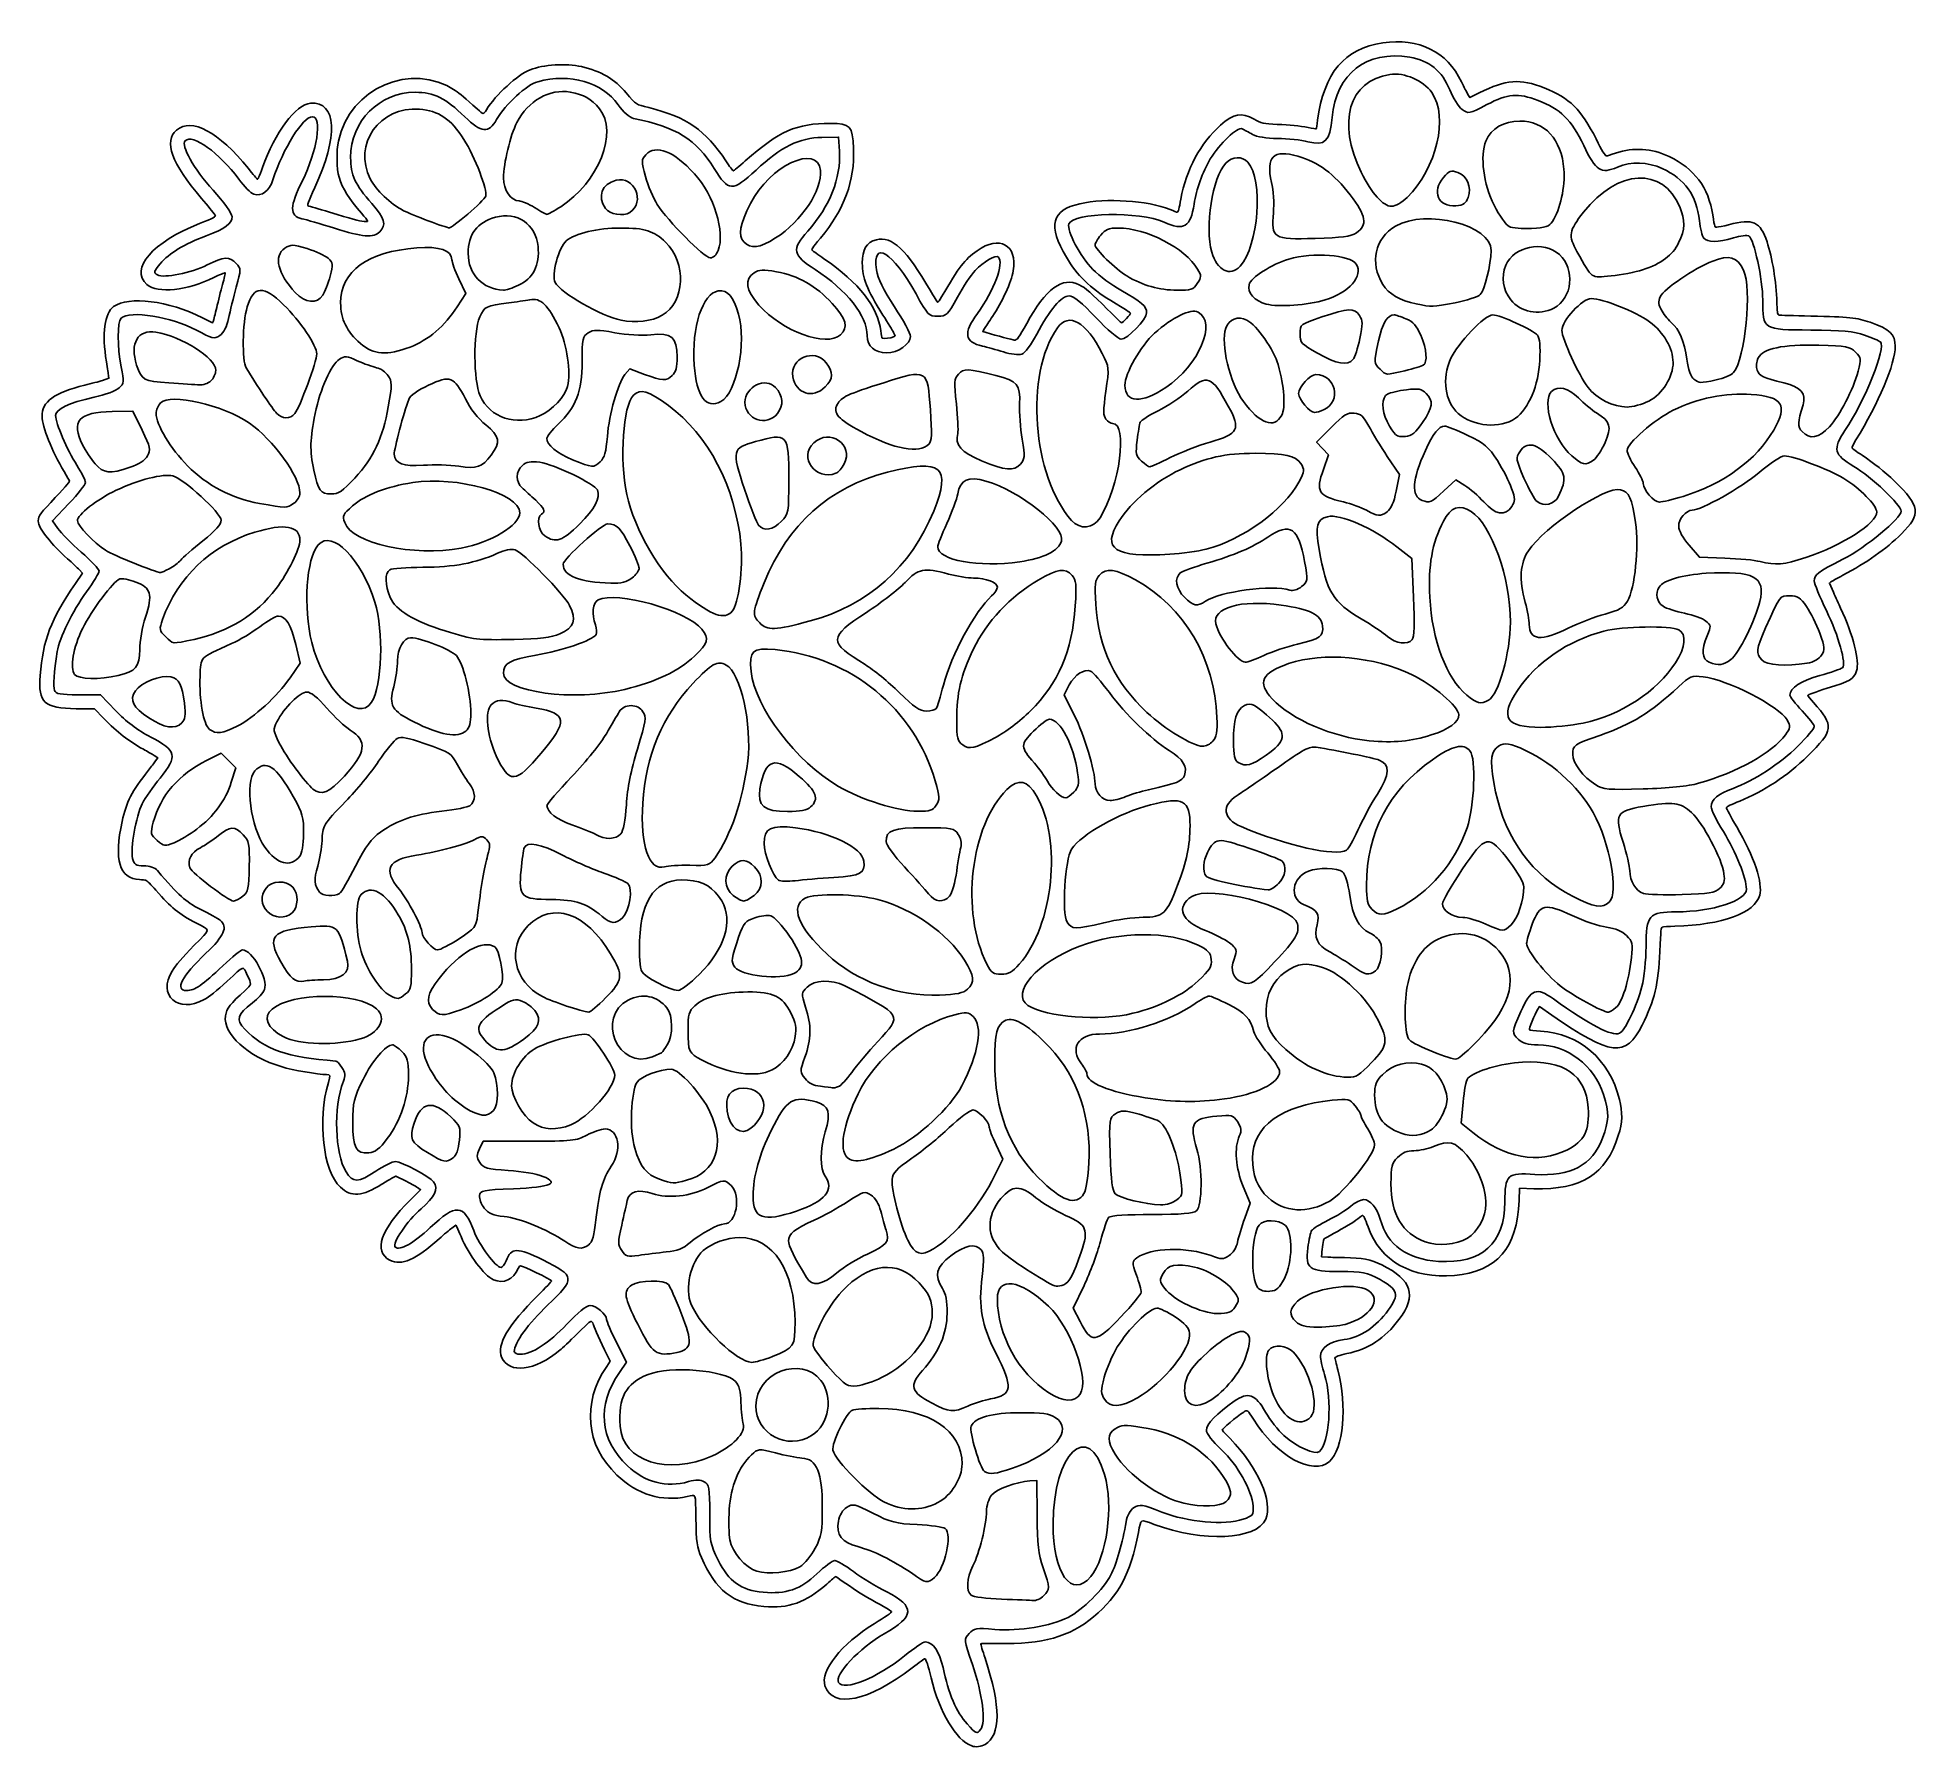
# Model space of a CAD drawing. Header units: centimetres. Extents: x -8.4 to 8.8, y -5.3 to 10.3.
import ezdxf

# ---------------------------------------------------------------- set-up
doc = ezdxf.new("R2010")
doc.units = ezdxf.units.CM
doc.header["$MEASUREMENT"] = 0
doc.layers.add('Layer 1', color=7, linetype='Continuous')

msp = doc.modelspace()

# ---------------------------------------------------------------- linework, layer by layer
at = {"layer": 'Layer 1', "color": 21}
msp.add_open_spline([(0.08897, -5.30245), (-0.05396, -5.24903), (-0.20488, -4.99585), (-0.28232, -4.67951), (-0.28232, -4.67951), (-0.30798, -4.57471), (-0.32995, -4.50457), (-0.33706, -4.50462), (-0.33706, -4.50462), (-0.34362, -4.50465), (-0.38828, -4.53624), (-0.45612, -4.58886), (-0.45612, -4.58886), (-0.85135, -4.89535), (-1.18327, -4.96391), (-1.25241, -4.75333), (-1.25241, -4.75333), (-1.2975, -4.61612), (-1.10173, -4.36889), (-0.80294, -4.18575), (-0.80294, -4.18575), (-0.70057, -4.12296), (-0.64112, -4.08161), (-0.6434, -4.07476), (-0.6434, -4.07476), (-0.64462, -4.07111), (-0.67753, -4.05015), (-0.71653, -4.02822), (-0.71653, -4.02822), (-0.75553, -4.00626), (-0.81257, -3.97417), (-0.84327, -3.95691), (-0.84327, -3.95691), (-0.9092, -3.91982), (-1.01252, -3.85325), (-1.09367, -3.79557), (-1.09367, -3.79557), (-1.12566, -3.77284), (-1.15357, -3.75435), (-1.15569, -3.75445), (-1.15569, -3.75445), (-1.15781, -3.75456), (-1.19416, -3.78533), (-1.23649, -3.82284), (-1.23649, -3.82284), (-1.42876, -3.99323), (-1.58257, -4.048), (-1.81191, -4.02773), (-1.81191, -4.02773), (-2.09467, -4.00273), (-2.25339, -3.87811), (-2.38143, -3.58061), (-2.38143, -3.58061), (-2.42252, -3.48512), (-2.42853, -3.44205), (-2.43215, -3.2158), (-2.43215, -3.2158), (-2.43585, -2.98418), (-2.42765, -3.00387), (-2.5124, -3.02284), (-2.5124, -3.02284), (-2.74071, -3.07393), (-2.96777, -3.00424), (-3.15343, -2.82604), (-3.15343, -2.82604), (-3.44034, -2.55066), (-3.47577, -2.17612), (-3.24746, -1.83253), (-3.24746, -1.83253), (-3.24746, -1.83253), (-3.21698, -1.7867), (-3.21698, -1.7867), (-3.21698, -1.7867), (-3.21698, -1.7867), (-3.26812, -1.6806), (-3.26812, -1.6806), (-3.26812, -1.6806), (-3.32556, -1.56141), (-3.37025, -1.45856), (-3.37025, -1.44557), (-3.37025, -1.44557), (-3.37025, -1.44081), (-3.37565, -1.43202), (-3.38226, -1.42604), (-3.38226, -1.42604), (-3.3939, -1.41551), (-3.39795, -1.41876), (-3.51712, -1.53534), (-3.51712, -1.53534), (-3.58469, -1.60143), (-3.65534, -1.66829), (-3.6741, -1.68388), (-3.6741, -1.68388), (-3.90603, -1.87663), (-4.13884, -1.90489), (-4.20784, -1.74865), (-4.20784, -1.74865), (-4.25605, -1.63951), (-4.14688, -1.45364), (-3.87706, -1.18548), (-3.87706, -1.18548), (-3.80591, -1.11473), (-3.74932, -1.05425), (-3.7513, -1.05102), (-3.7513, -1.05102), (-3.7613, -1.03485), (-4.01218, -0.9141), (-4.03578, -0.9141), (-4.03578, -0.9141), (-4.04171, -0.9141), (-4.05004, -0.92373), (-4.0556, -0.93707), (-4.0556, -0.93707), (-4.09788, -1.03827), (-4.19316, -1.08201), (-4.28161, -1.04081), (-4.28161, -1.04081), (-4.36876, -1.00025), (-4.50809, -0.81512), (-4.57816, -0.64679), (-4.57816, -0.64679), (-4.5915, -0.61475), (-4.60785, -0.57789), (-4.61451, -0.56487), (-4.61451, -0.56487), (-4.61451, -0.56487), (-4.62665, -0.54124), (-4.62665, -0.54124), (-4.62665, -0.54124), (-4.62665, -0.54124), (-4.66353, -0.56855), (-4.66353, -0.56855), (-4.66353, -0.56855), (-4.6838, -0.58358), (-4.73526, -0.62737), (-4.77791, -0.66586), (-4.77791, -0.66586), (-4.99183, -0.85898), (-5.1229, -0.91594), (-5.22929, -0.86202), (-5.22929, -0.86202), (-5.38309, -0.7841), (-5.31308, -0.5786), (-5.04149, -0.31068), (-5.04149, -0.31068), (-5.04149, -0.31068), (-4.94844, -0.21887), (-4.94844, -0.21887), (-4.94844, -0.21887), (-4.94844, -0.21887), (-4.96704, -0.20374), (-4.96704, -0.20374), (-4.96704, -0.20374), (-4.97728, -0.19541), (-5.02784, -0.1672), (-5.07941, -0.14101), (-5.07941, -0.14101), (-5.07941, -0.14101), (-5.17315, -0.09341), (-5.17315, -0.09341), (-5.17315, -0.09341), (-5.17315, -0.09341), (-5.21112, -0.11317), (-5.21112, -0.11317), (-5.21112, -0.11317), (-5.232, -0.12404), (-5.27354, -0.14873), (-5.30341, -0.16802), (-5.30341, -0.16802), (-5.47544, -0.27917), (-5.5845, -0.28708), (-5.68153, -0.19551), (-5.68153, -0.19551), (-5.84007, -0.04586), (-5.89319, 0.41943), (-5.79078, 0.76136), (-5.79078, 0.76136), (-5.77147, 0.82587), (-5.77337, 0.83465), (-5.80689, 0.83465), (-5.80689, 0.83465), (-5.88579, 0.83465), (-6.11289, 0.87405), (-6.2228, 0.9068), (-6.2228, 0.9068), (-6.52485, 0.99681), (-6.75772, 1.20872), (-6.73151, 1.36972), (-6.73151, 1.36972), (-6.7201, 1.43983), (-6.68775, 1.4819), (-6.55209, 1.60311), (-6.55209, 1.60311), (-6.4915, 1.65724), (-6.49124, 1.65907), (-6.53198, 1.74278), (-6.53198, 1.74278), (-6.57528, 1.83176), (-6.55077, 1.83909), (-6.71562, 1.6878), (-6.71562, 1.6878), (-6.81682, 1.59493), (-6.87533, 1.54836), (-6.92719, 1.51934), (-6.92719, 1.51934), (-7.16337, 1.38726), (-7.35752, 1.56067), (-7.21942, 1.78033), (-7.21942, 1.78033), (-7.18236, 1.83928), (-7.13119, 1.89863), (-7.01624, 2.01599), (-7.01624, 2.01599), (-6.86244, 2.17299), (-6.86489, 2.14878), (-6.99573, 2.21816), (-6.99573, 2.21816), (-7.16411, 2.30743), (-7.225, 2.35667), (-7.36757, 2.51889), (-7.36757, 2.51889), (-7.41085, 2.56813), (-7.45212, 2.60962), (-7.4593, 2.61107), (-7.4593, 2.61107), (-7.46648, 2.6125), (-7.49188, 2.61485), (-7.51575, 2.61626), (-7.51575, 2.61626), (-7.70211, 2.62724), (-7.75334, 2.79692), (-7.67619, 3.1477), (-7.67619, 3.1477), (-7.63663, 3.32756), (-7.58762, 3.42273), (-7.43506, 3.61588), (-7.43506, 3.61588), (-7.41081, 3.64657), (-7.38197, 3.68491), (-7.37095, 3.70108), (-7.37095, 3.70108), (-7.37095, 3.70108), (-7.35093, 3.73045), (-7.35093, 3.73045), (-7.35093, 3.73045), (-7.35093, 3.73045), (-7.38373, 3.75122), (-7.38373, 3.75122), (-7.38373, 3.75122), (-7.40177, 3.76265), (-7.44583, 3.78821), (-7.48164, 3.80803), (-7.48164, 3.80803), (-7.61868, 3.88391), (-7.71407, 3.9581), (-7.84691, 4.09219), (-7.84691, 4.09219), (-7.84691, 4.09219), (-7.93002, 4.17606), (-7.93002, 4.17606), (-7.93002, 4.17606), (-7.93002, 4.17606), (-8.09496, 4.1786), (-8.09496, 4.1786), (-8.09496, 4.1786), (-8.39118, 4.18318), (-8.44446, 4.23197), (-8.42485, 4.48075), (-8.42485, 4.48075), (-8.39896, 4.80923), (-8.3292, 4.99198), (-8.10323, 5.32337), (-8.10323, 5.32337), (-8.10323, 5.32337), (-8.03833, 5.41857), (-8.03833, 5.41857), (-8.03833, 5.41857), (-8.03833, 5.41857), (-8.0685, 5.4495), (-8.0685, 5.4495), (-8.0685, 5.4495), (-8.08509, 5.46654), (-8.13324, 5.5116), (-8.17551, 5.54967), (-8.17551, 5.54967), (-8.31901, 5.67889), (-8.43262, 5.81902), (-8.44034, 5.87627), (-8.44034, 5.87627), (-8.4479, 5.93236), (-8.43877, 5.94771), (-8.32868, 6.06394), (-8.32868, 6.06394), (-8.20838, 6.19094), (-8.15758, 6.2487), (-8.15758, 6.25849), (-8.15758, 6.25849), (-8.15758, 6.26246), (-8.17902, 6.30154), (-8.20522, 6.34535), (-8.20522, 6.34535), (-8.31779, 6.5336), (-8.40691, 6.75527), (-8.40802, 6.8498), (-8.40802, 6.8498), (-8.40963, 6.98606), (-8.29948, 7.06631), (-8.01606, 7.13539), (-8.01606, 7.13539), (-7.95917, 7.14925), (-7.8865, 7.16912), (-7.85456, 7.17958), (-7.85456, 7.17958), (-7.85456, 7.17958), (-7.79648, 7.19855), (-7.79648, 7.19855), (-7.79648, 7.19855), (-7.79648, 7.19855), (-7.7999, 7.22107), (-7.7999, 7.22107), (-7.7999, 7.22107), (-7.80178, 7.23345), (-7.81088, 7.29103), (-7.82012, 7.349), (-7.82012, 7.349), (-7.86132, 7.60739), (-7.83677, 7.79409), (-7.75367, 7.85428), (-7.75367, 7.85428), (-7.61678, 7.95344), (-7.25062, 7.90736), (-6.94036, 7.75192), (-6.94036, 7.75192), (-6.94036, 7.75192), (-6.84866, 7.70598), (-6.84866, 7.70598), (-6.84866, 7.70598), (-6.84866, 7.70598), (-6.84235, 7.72258), (-6.84235, 7.72258), (-6.84235, 7.72258), (-6.83888, 7.73171), (-6.82498, 7.78673), (-6.81146, 7.84485), (-6.81146, 7.84485), (-6.79794, 7.90297), (-6.77416, 7.99751), (-6.75862, 8.05495), (-6.75862, 8.05495), (-6.74308, 8.11239), (-6.73161, 8.16062), (-6.73313, 8.16215), (-6.73313, 8.16215), (-6.73678, 8.16581), (-6.78998, 8.14466), (-6.83764, 8.12059), (-6.83764, 8.12059), (-7.07667, 7.99993), (-7.3518, 7.97122), (-7.44957, 8.05674), (-7.44957, 8.05674), (-7.61079, 8.19777), (-7.39753, 8.44423), (-6.96773, 8.6136), (-6.96773, 8.6136), (-6.83888, 8.66438), (-6.81513, 8.67717), (-6.82524, 8.69035), (-6.82524, 8.69035), (-6.8486, 8.7208), (-6.89024, 8.77119), (-6.95179, 8.84349), (-6.95179, 8.84349), (-7.2247, 9.16405), (-7.29771, 9.36432), (-7.17896, 9.46665), (-7.17896, 9.46665), (-7.04122, 9.58534), (-6.79309, 9.45262), (-6.52201, 9.11526), (-6.52201, 9.11526), (-6.48043, 9.06351), (-6.44375, 9.01952), (-6.44051, 9.01752), (-6.44051, 9.01752), (-6.4348, 9.01399), (-6.42298, 9.04108), (-6.39332, 9.12564), (-6.39332, 9.12564), (-6.2819, 9.44334), (-6.08777, 9.70249), (-5.95319, 9.71317), (-5.95319, 9.71317), (-5.71418, 9.73214), (-5.69786, 9.40467), (-5.91479, 8.94232), (-5.91479, 8.94232), (-5.97687, 8.80999), (-5.98959, 8.77217), (-5.97201, 8.77217), (-5.97201, 8.77217), (-5.96708, 8.77217), (-5.88127, 8.74726), (-5.78134, 8.71681), (-5.78134, 8.71681), (-5.57486, 8.6539), (-5.51522, 8.63796), (-5.46381, 8.63192), (-5.46381, 8.63192), (-5.41917, 8.62667), (-5.41952, 8.62775), (-5.48908, 8.70728), (-5.48908, 8.70728), (-5.60301, 8.8376), (-5.66172, 8.93211), (-5.69336, 9.0361), (-5.69336, 9.0361), (-5.7154, 9.10859), (-5.71879, 9.27965), (-5.6999, 9.36748), (-5.6999, 9.36748), (-5.59552, 9.85284), (-5.02889, 10.09808), (-4.63276, 9.82933), (-4.63276, 9.82933), (-4.58519, 9.79706), (-4.54494, 9.76341), (-4.43086, 9.66048), (-4.43086, 9.66048), (-4.37083, 9.60634), (-4.37585, 9.60675), (-4.34696, 9.65358), (-4.34696, 9.65358), (-4.26452, 9.78715), (-4.05907, 9.97474), (-3.94717, 10.0186), (-3.94717, 10.0186), (-3.82779, 10.06539), (-3.61308, 10.07874), (-3.4788, 10.04771), (-3.4788, 10.04771), (-3.29817, 10.00597), (-3.17577, 9.93407), (-3.06795, 9.80634), (-3.06795, 9.80634), (-2.97556, 9.69687), (-2.98495, 9.70297), (-2.86157, 9.67228), (-2.86157, 9.67228), (-2.51732, 9.58664), (-2.34243, 9.46573), (-2.15836, 9.18608), (-2.15836, 9.18608), (-2.12526, 9.13577), (-2.0947, 9.09461), (-2.09049, 9.09461), (-2.09049, 9.09461), (-2.08628, 9.09461), (-2.03694, 9.13529), (-1.98087, 9.18501), (-1.98087, 9.18501), (-1.67202, 9.4588), (-1.51332, 9.52889), (-1.20297, 9.52853), (-1.20297, 9.52853), (-1.02006, 9.52833), (-1.00051, 9.50709), (-0.99162, 9.29914), (-0.99162, 9.29914), (-0.97889, 9.00199), (-1.0742, 8.74387), (-1.29428, 8.47943), (-1.29428, 8.47943), (-1.37186, 8.38624), (-1.37786, 8.37685), (-1.3667, 8.36623), (-1.3667, 8.36623), (-1.36191, 8.36167), (-1.31474, 8.32798), (-1.26187, 8.29137), (-1.26187, 8.29137), (-0.9386, 8.06746), (-0.7694, 7.85279), (-0.74151, 7.63113), (-0.74151, 7.63113), (-0.73744, 7.59872), (-0.73169, 7.5698), (-0.72873, 7.56681), (-0.72873, 7.56681), (-0.71976, 7.55781), (-0.6451, 7.56549), (-0.62716, 7.57726), (-0.62716, 7.57726), (-0.62716, 7.57726), (-0.6107, 7.58803), (-0.6107, 7.58803), (-0.6107, 7.58803), (-0.6107, 7.58803), (-0.62573, 7.61735), (-0.62573, 7.61735), (-0.62573, 7.61735), (-0.63401, 7.63346), (-0.67751, 7.70524), (-0.72244, 7.77686), (-0.72244, 7.77686), (-0.87344, 8.01768), (-0.91093, 8.11183), (-0.9113, 8.25125), (-0.9113, 8.25125), (-0.91162, 8.37758), (-0.87365, 8.44042), (-0.782, 8.46523), (-0.782, 8.46523), (-0.64283, 8.5029), (-0.49982, 8.36842), (-0.29141, 8.00384), (-0.29141, 8.00384), (-0.25728, 7.94418), (-0.22645, 7.89447), (-0.22288, 7.89337), (-0.22288, 7.89337), (-0.21931, 7.89227), (-0.20296, 7.91444), (-0.18655, 7.94264), (-0.18655, 7.94264), (-0.02465, 8.22089), (0.02125, 8.28071), (0.13717, 8.36455), (0.13717, 8.36455), (0.34077, 8.51178), (0.51034, 8.4176), (0.46832, 8.18066), (0.46832, 8.18066), (0.44985, 8.07665), (0.36759, 7.89617), (0.27816, 7.76344), (0.27816, 7.76344), (0.24866, 7.71966), (0.21667, 7.67064), (0.20709, 7.6545), (0.20709, 7.6545), (0.20709, 7.6545), (0.18963, 7.62516), (0.18963, 7.62516), (0.18963, 7.62516), (0.18963, 7.62516), (0.22196, 7.61611), (0.22196, 7.61611), (0.22196, 7.61611), (0.32009, 7.58862), (0.46146, 7.55076), (0.47808, 7.54753), (0.47808, 7.54753), (0.50068, 7.54311), (0.52346, 7.57351), (0.59182, 7.69935), (0.59182, 7.69935), (0.76478, 8.01762), (0.91861, 8.13102), (1.07193, 8.05326), (1.07193, 8.05326), (1.12731, 8.02518), (1.18411, 7.97584), (1.3312, 7.8281), (1.3312, 7.8281), (1.39832, 7.7607), (1.45579, 7.70555), (1.45894, 7.70555), (1.45894, 7.70555), (1.46839, 7.70555), (1.54226, 7.7856), (1.53977, 7.79311), (1.53977, 7.79311), (1.53755, 7.79973), (1.50426, 7.8212), (1.36006, 7.90901), (1.36006, 7.90901), (1.16869, 8.02554), (1.05129, 8.14013), (0.95414, 8.30519), (0.95414, 8.30519), (0.78356, 8.59505), (0.81886, 8.73683), (1.07595, 8.79418), (1.07595, 8.79418), (1.31773, 8.84811), (1.69306, 8.82387), (1.9014, 8.74087), (1.9014, 8.74087), (1.93527, 8.72738), (1.96535, 8.71634), (1.96823, 8.71634), (1.96823, 8.71634), (1.97506, 8.71634), (1.98458, 8.75239), (2.00022, 8.83726), (2.00022, 8.83726), (2.04975, 9.10634), (2.18228, 9.35277), (2.36246, 9.5108), (2.36246, 9.5108), (2.48742, 9.62041), (2.55177, 9.63197), (2.66911, 9.56591), (2.66911, 9.56591), (2.73113, 9.531), (2.76023, 9.52459), (2.88049, 9.51936), (2.88049, 9.51936), (2.99847, 9.51422), (3.08335, 9.50563), (3.16449, 9.4906), (3.16449, 9.4906), (3.20304, 9.48346), (3.23566, 9.47873), (3.23701, 9.48007), (3.23701, 9.48007), (3.23836, 9.48142), (3.24397, 9.51593), (3.24947, 9.55676), (3.24947, 9.55676), (3.30786, 9.99006), (3.49511, 10.21237), (3.84476, 10.26353), (3.84476, 10.26353), (4.17628, 10.31203), (4.43176, 10.18577), (4.56506, 9.90756), (4.56506, 9.90756), (4.58726, 9.86119), (4.61382, 9.81009), (4.62404, 9.79401), (4.62404, 9.79401), (4.62404, 9.79401), (4.64264, 9.76477), (4.64264, 9.76477), (4.64264, 9.76477), (4.64264, 9.76477), (4.72741, 9.80717), (4.72741, 9.80717), (4.72741, 9.80717), (4.97398, 9.93053), (5.09857, 9.94016), (5.32024, 9.85298), (5.32024, 9.85298), (5.55273, 9.76155), (5.66081, 9.65529), (5.79519, 9.38607), (5.79519, 9.38607), (5.84782, 9.28064), (5.8783, 9.23104), (5.89044, 9.23104), (5.89044, 9.23104), (5.89526, 9.23104), (5.93248, 9.24218), (5.9732, 9.25579), (5.9732, 9.25579), (6.141, 9.31189), (6.30147, 9.30178), (6.46302, 9.22493), (6.46302, 9.22493), (6.69411, 9.11499), (6.82198, 8.94407), (6.86206, 8.69154), (6.86206, 8.69154), (6.88087, 8.57298), (6.87854, 8.57992), (6.89966, 8.57992), (6.89966, 8.57992), (6.90979, 8.57992), (6.95771, 8.58999), (7.00613, 8.6023), (7.00613, 8.6023), (7.23357, 8.6601), (7.295, 8.63265), (7.35763, 8.44524), (7.35763, 8.44524), (7.40565, 8.30156), (7.44166, 8.08209), (7.44867, 7.89051), (7.44867, 7.89051), (7.45248, 7.78639), (7.45333, 7.78071), (7.46566, 7.77696), (7.46566, 7.77696), (7.4728, 7.77479), (7.60422, 7.77051), (7.75771, 7.76746), (7.75771, 7.76746), (8.10871, 7.76048), (8.17805, 7.75323), (8.29929, 7.71085), (8.29929, 7.71085), (8.48077, 7.64741), (8.52958, 7.60079), (8.52969, 7.49075), (8.52969, 7.49075), (8.5299, 7.33274), (8.37655, 6.9673), (8.17047, 6.63464), (8.17047, 6.63464), (8.14893, 6.59987), (8.13279, 6.56752), (8.13465, 6.56275), (8.13465, 6.56275), (8.13648, 6.55796), (8.17799, 6.52735), (8.22691, 6.4947), (8.22691, 6.4947), (8.33653, 6.42152), (8.42974, 6.34682), (8.52274, 6.25758), (8.52274, 6.25758), (8.75777, 6.03208), (8.76785, 5.95556), (8.58605, 5.77699), (8.58605, 5.77699), (8.44333, 5.63681), (8.26829, 5.51283), (8.05119, 5.39813), (8.05119, 5.39813), (7.99774, 5.3699), (7.94811, 5.34233), (7.94091, 5.33691), (7.94091, 5.33691), (7.94091, 5.33691), (7.92781, 5.32704), (7.92781, 5.32704), (7.92781, 5.32704), (7.92781, 5.32704), (7.96464, 5.24351), (7.96464, 5.24351), (7.96464, 5.24351), (7.98488, 5.19755), (8.01443, 5.13225), (8.03028, 5.09836), (8.03028, 5.09836), (8.14688, 4.84928), (8.2062, 4.61415), (8.17527, 4.52374), (8.17527, 4.52374), (8.14974, 4.4491), (8.11746, 4.43), (7.90682, 4.36504), (7.90682, 4.36504), (7.79802, 4.33149), (7.72979, 4.30567), (7.72979, 4.29805), (7.72979, 4.29805), (7.72979, 4.29599), (7.75397, 4.26723), (7.78353, 4.23415), (7.78353, 4.23415), (7.97223, 4.02285), (7.96736, 3.97925), (7.72895, 3.74549), (7.72895, 3.74549), (7.54633, 3.56642), (7.32303, 3.41865), (7.10768, 3.33433), (7.10768, 3.33433), (7.03074, 3.30417), (6.9855, 3.28133), (6.98584, 3.27276), (6.98584, 3.27276), (6.98608, 3.26649), (7.02701, 3.19153), (7.08088, 3.09872), (7.08088, 3.09872), (7.24008, 2.82443), (7.32147, 2.58194), (7.29054, 2.47388), (7.29054, 2.47388), (7.24371, 2.31026), (6.9533, 2.20369), (6.51629, 2.18977), (6.51629, 2.18977), (6.45763, 2.18792), (6.40548, 2.1848), (6.4004, 2.18284), (6.4004, 2.18284), (6.38878, 2.17839), (6.38675, 2.1577), (6.37825, 1.96017), (6.37825, 1.96017), (6.36539, 1.66069), (6.32933, 1.51101), (6.21593, 1.28657), (6.21593, 1.28657), (6.06536, 0.9886), (5.93264, 1.00304), (5.39228, 1.37629), (5.39228, 1.37629), (5.39228, 1.37629), (5.27787, 1.45532), (5.27787, 1.45532), (5.27787, 1.45532), (5.27787, 1.45532), (5.26369, 1.4318), (5.26369, 1.4318), (5.26369, 1.4318), (5.23432, 1.38317), (5.17884, 1.24995), (5.18527, 1.24352), (5.18527, 1.24352), (5.18871, 1.24008), (5.23454, 1.23444), (5.28711, 1.23103), (5.28711, 1.23103), (5.6476, 1.20756), (5.91378, 0.97772), (6.00884, 0.60778), (6.00884, 0.60778), (6.03935, 0.48906), (6.03649, 0.39728), (5.99852, 0.27655), (5.99852, 0.27655), (5.88647, -0.07974), (5.66231, -0.22073), (5.22686, -0.20885), (5.22686, -0.20885), (5.22686, -0.20885), (5.09629, -0.20528), (5.09629, -0.20528), (5.09629, -0.20528), (5.09629, -0.20528), (5.09208, -0.31627), (5.09208, -0.31627), (5.09208, -0.31627), (5.07565, -0.75016), (4.8884, -0.96709), (4.50023, -1.00186), (4.50023, -1.00186), (4.11592, -1.03628), (3.82102, -0.87023), (3.71103, -0.55749), (3.71103, -0.55749), (3.68378, -0.47997), (3.66814, -0.44822), (3.65962, -0.45319), (3.65962, -0.45319), (3.6557, -0.45549), (3.63718, -0.46917), (3.61842, -0.48364), (3.61842, -0.48364), (3.57593, -0.51637), (3.49602, -0.56492), (3.39516, -0.61924), (3.39516, -0.61924), (3.35254, -0.64218), (3.31457, -0.6635), (3.31078, -0.6666), (3.31078, -0.6666), (3.30411, -0.6721), (3.29027, -0.7559), (3.28784, -0.80553), (3.28784, -0.80553), (3.28784, -0.80553), (3.28665, -0.83035), (3.28665, -0.83035), (3.28665, -0.83035), (3.28665, -0.83035), (3.34245, -0.83435), (3.34245, -0.83435), (3.34245, -0.83435), (3.37314, -0.83655), (3.44159, -0.83864), (3.49453, -0.83898), (3.49453, -0.83898), (3.65579, -0.84009), (3.73736, -0.85599), (3.83822, -0.906), (3.83822, -0.906), (4.11421, -1.04282), (4.15866, -1.18516), (3.99387, -1.40458), (3.99387, -1.40458), (3.86293, -1.57894), (3.71735, -1.67408), (3.51638, -1.71666), (3.51638, -1.71666), (3.45201, -1.73031), (3.40756, -1.74606), (3.40756, -1.75524), (3.40756, -1.75524), (3.40756, -1.75728), (3.42, -1.80673), (3.43518, -1.86515), (3.43518, -1.86515), (3.52167, -2.1976), (3.48614, -2.5867), (3.35882, -2.70113), (3.35882, -2.70113), (3.20626, -2.83832), (2.87048, -2.65197), (2.66283, -2.31492), (2.66283, -2.31492), (2.611, -2.23081), (2.60825, -2.22877), (2.57512, -2.25055), (2.57512, -2.25055), (2.50405, -2.29733), (2.37816, -2.40232), (2.37816, -2.41483), (2.37816, -2.41483), (2.37816, -2.41753), (2.41052, -2.45282), (2.45005, -2.49323), (2.45005, -2.49323), (2.70482, -2.7535), (2.84558, -3.07219), (2.77562, -3.23036), (2.77562, -3.23036), (2.69146, -3.42057), (2.20404, -3.44301), (1.75629, -3.27722), (1.75629, -3.27722), (1.62262, -3.22774), (1.63876, -3.21941), (1.61246, -3.35146), (1.61246, -3.35146), (1.53518, -3.73979), (1.43828, -3.92119), (1.20064, -4.12254), (1.20064, -4.12254), (0.98638, -4.30404), (0.73296, -4.37522), (0.33334, -4.36609), (0.33334, -4.36609), (0.21888, -4.3635), (0.17054, -4.36437), (0.17054, -4.36905), (0.17054, -4.36905), (0.17054, -4.37273), (0.18888, -4.43194), (0.21126, -4.5006), (0.21126, -4.5006), (0.35662, -4.94637), (0.35633, -5.20407), (0.21033, -5.28964), (0.21033, -5.28964), (0.17702, -5.30917), (0.12233, -5.31493), (0.08889, -5.30242), (0.08889, -5.30242), (0.08889, -5.30242), (0.08897, -5.30245), (0.08897, -5.30245)], degree=3, knots=[0, 0, 0, 0, 0.00420168, 0.00420168, 0.00420168, 0.00420168, 0.00840336, 0.00840336, 0.00840336, 0.00840336, 0.01260504, 0.01260504, 0.01260504, 0.01260504, 0.01680672, 0.01680672, 0.01680672, 0.01680672, 0.0210084, 0.0210084, 0.0210084, 0.0210084, 0.02521008, 0.02521008, 0.02521008, 0.02521008, 0.02941176, 0.02941176, 0.02941176, 0.02941176, 0.03361345, 0.03361345, 0.03361345, 0.03361345, 0.03781513, 0.03781513, 0.03781513, 0.03781513, 0.04201681, 0.04201681, 0.04201681, 0.04201681, 0.04621849, 0.04621849, 0.04621849, 0.04621849, 0.05042017, 0.05042017, 0.05042017, 0.05042017, 0.05462185, 0.05462185, 0.05462185, 0.05462185, 0.05882353, 0.05882353, 0.05882353, 0.05882353, 0.06302521, 0.06302521, 0.06302521, 0.06302521, 0.06722689, 0.06722689, 0.06722689, 0.06722689, 0.07142857, 0.07142857, 0.07142857, 0.07142857, 0.07563025, 0.07563025, 0.07563025, 0.07563025, 0.07983193, 0.07983193, 0.07983193, 0.07983193, 0.08403361, 0.08403361, 0.08403361, 0.08403361, 0.08823529, 0.08823529, 0.08823529, 0.08823529, 0.09243697, 0.09243697, 0.09243697, 0.09243697, 0.09663866, 0.09663866, 0.09663866, 0.09663866, 0.10084034, 0.10084034, 0.10084034, 0.10084034, 0.10504202, 0.10504202, 0.10504202, 0.10504202, 0.1092437, 0.1092437, 0.1092437, 0.1092437, 0.11344538, 0.11344538, 0.11344538, 0.11344538, 0.11764706, 0.11764706, 0.11764706, 0.11764706, 0.12184874, 0.12184874, 0.12184874, 0.12184874, 0.12605042, 0.12605042, 0.12605042, 0.12605042, 0.1302521, 0.1302521, 0.1302521, 0.1302521, 0.13445378, 0.13445378, 0.13445378, 0.13445378, 0.13865546, 0.13865546, 0.13865546, 0.13865546, 0.14285714, 0.14285714, 0.14285714, 0.14285714, 0.14705882, 0.14705882, 0.14705882, 0.14705882, 0.1512605, 0.1512605, 0.1512605, 0.1512605, 0.15546218, 0.15546218, 0.15546218, 0.15546218, 0.15966387, 0.15966387, 0.15966387, 0.15966387, 0.16386555, 0.16386555, 0.16386555, 0.16386555, 0.16806723, 0.16806723, 0.16806723, 0.16806723, 0.17226891, 0.17226891, 0.17226891, 0.17226891, 0.17647059, 0.17647059, 0.17647059, 0.17647059, 0.18067227, 0.18067227, 0.18067227, 0.18067227, 0.18487395, 0.18487395, 0.18487395, 0.18487395, 0.18907563, 0.18907563, 0.18907563, 0.18907563, 0.19327731, 0.19327731, 0.19327731, 0.19327731, 0.19747899, 0.19747899, 0.19747899, 0.19747899, 0.20168067, 0.20168067, 0.20168067, 0.20168067, 0.20588235, 0.20588235, 0.20588235, 0.20588235, 0.21008403, 0.21008403, 0.21008403, 0.21008403, 0.21428571, 0.21428571, 0.21428571, 0.21428571, 0.21848739, 0.21848739, 0.21848739, 0.21848739, 0.22268908, 0.22268908, 0.22268908, 0.22268908, 0.22689076, 0.22689076, 0.22689076, 0.22689076, 0.23109244, 0.23109244, 0.23109244, 0.23109244, 0.23529412, 0.23529412, 0.23529412, 0.23529412, 0.2394958, 0.2394958, 0.2394958, 0.2394958, 0.24369748, 0.24369748, 0.24369748, 0.24369748, 0.24789916, 0.24789916, 0.24789916, 0.24789916, 0.25210084, 0.25210084, 0.25210084, 0.25210084, 0.25630252, 0.25630252, 0.25630252, 0.25630252, 0.2605042, 0.2605042, 0.2605042, 0.2605042, 0.26470588, 0.26470588, 0.26470588, 0.26470588, 0.26890756, 0.26890756, 0.26890756, 0.26890756, 0.27310924, 0.27310924, 0.27310924, 0.27310924, 0.27731092, 0.27731092, 0.27731092, 0.27731092, 0.28151261, 0.28151261, 0.28151261, 0.28151261, 0.28571429, 0.28571429, 0.28571429, 0.28571429, 0.28991597, 0.28991597, 0.28991597, 0.28991597, 0.29411765, 0.29411765, 0.29411765, 0.29411765, 0.29831933, 0.29831933, 0.29831933, 0.29831933, 0.30252101, 0.30252101, 0.30252101, 0.30252101, 0.30672269, 0.30672269, 0.30672269, 0.30672269, 0.31092437, 0.31092437, 0.31092437, 0.31092437, 0.31512605, 0.31512605, 0.31512605, 0.31512605, 0.31932773, 0.31932773, 0.31932773, 0.31932773, 0.32352941, 0.32352941, 0.32352941, 0.32352941, 0.32773109, 0.32773109, 0.32773109, 0.32773109, 0.33193277, 0.33193277, 0.33193277, 0.33193277, 0.33613445, 0.33613445, 0.33613445, 0.33613445, 0.34033613, 0.34033613, 0.34033613, 0.34033613, 0.34453782, 0.34453782, 0.34453782, 0.34453782, 0.3487395, 0.3487395, 0.3487395, 0.3487395, 0.35294118, 0.35294118, 0.35294118, 0.35294118, 0.35714286, 0.35714286, 0.35714286, 0.35714286, 0.36134454, 0.36134454, 0.36134454, 0.36134454, 0.36554622, 0.36554622, 0.36554622, 0.36554622, 0.3697479, 0.3697479, 0.3697479, 0.3697479, 0.37394958, 0.37394958, 0.37394958, 0.37394958, 0.37815126, 0.37815126, 0.37815126, 0.37815126, 0.38235294, 0.38235294, 0.38235294, 0.38235294, 0.38655462, 0.38655462, 0.38655462, 0.38655462, 0.3907563, 0.3907563, 0.3907563, 0.3907563, 0.39495798, 0.39495798, 0.39495798, 0.39495798, 0.39915966, 0.39915966, 0.39915966, 0.39915966, 0.40336134, 0.40336134, 0.40336134, 0.40336134, 0.40756303, 0.40756303, 0.40756303, 0.40756303, 0.41176471, 0.41176471, 0.41176471, 0.41176471, 0.41596639, 0.41596639, 0.41596639, 0.41596639, 0.42016807, 0.42016807, 0.42016807, 0.42016807, 0.42436975, 0.42436975, 0.42436975, 0.42436975, 0.42857143, 0.42857143, 0.42857143, 0.42857143, 0.43277311, 0.43277311, 0.43277311, 0.43277311, 0.43697479, 0.43697479, 0.43697479, 0.43697479, 0.44117647, 0.44117647, 0.44117647, 0.44117647, 0.44537815, 0.44537815, 0.44537815, 0.44537815, 0.44957983, 0.44957983, 0.44957983, 0.44957983, 0.45378151, 0.45378151, 0.45378151, 0.45378151, 0.45798319, 0.45798319, 0.45798319, 0.45798319, 0.46218487, 0.46218487, 0.46218487, 0.46218487, 0.46638655, 0.46638655, 0.46638655, 0.46638655, 0.47058824, 0.47058824, 0.47058824, 0.47058824, 0.47478992, 0.47478992, 0.47478992, 0.47478992, 0.4789916, 0.4789916, 0.4789916, 0.4789916, 0.48319328, 0.48319328, 0.48319328, 0.48319328, 0.48739496, 0.48739496, 0.48739496, 0.48739496, 0.49159664, 0.49159664, 0.49159664, 0.49159664, 0.49579832, 0.49579832, 0.49579832, 0.49579832, 0.5, 0.5, 0.5, 0.5, 0.50420168, 0.50420168, 0.50420168, 0.50420168, 0.50840336, 0.50840336, 0.50840336, 0.50840336, 0.51260504, 0.51260504, 0.51260504, 0.51260504, 0.51680672, 0.51680672, 0.51680672, 0.51680672, 0.5210084, 0.5210084, 0.5210084, 0.5210084, 0.52521008, 0.52521008, 0.52521008, 0.52521008, 0.52941176, 0.52941176, 0.52941176, 0.52941176, 0.53361345, 0.53361345, 0.53361345, 0.53361345, 0.53781513, 0.53781513, 0.53781513, 0.53781513, 0.54201681, 0.54201681, 0.54201681, 0.54201681, 0.54621849, 0.54621849, 0.54621849, 0.54621849, 0.55042017, 0.55042017, 0.55042017, 0.55042017, 0.55462185, 0.55462185, 0.55462185, 0.55462185, 0.55882353, 0.55882353, 0.55882353, 0.55882353, 0.56302521, 0.56302521, 0.56302521, 0.56302521, 0.56722689, 0.56722689, 0.56722689, 0.56722689, 0.57142857, 0.57142857, 0.57142857, 0.57142857, 0.57563025, 0.57563025, 0.57563025, 0.57563025, 0.57983193, 0.57983193, 0.57983193, 0.57983193, 0.58403361, 0.58403361, 0.58403361, 0.58403361, 0.58823529, 0.58823529, 0.58823529, 0.58823529, 0.59243697, 0.59243697, 0.59243697, 0.59243697, 0.59663866, 0.59663866, 0.59663866, 0.59663866, 0.60084034, 0.60084034, 0.60084034, 0.60084034, 0.60504202, 0.60504202, 0.60504202, 0.60504202, 0.6092437, 0.6092437, 0.6092437, 0.6092437, 0.61344538, 0.61344538, 0.61344538, 0.61344538, 0.61764706, 0.61764706, 0.61764706, 0.61764706, 0.62184874, 0.62184874, 0.62184874, 0.62184874, 0.62605042, 0.62605042, 0.62605042, 0.62605042, 0.6302521, 0.6302521, 0.6302521, 0.6302521, 0.63445378, 0.63445378, 0.63445378, 0.63445378, 0.63865546, 0.63865546, 0.63865546, 0.63865546, 0.64285714, 0.64285714, 0.64285714, 0.64285714, 0.64705882, 0.64705882, 0.64705882, 0.64705882, 0.6512605, 0.6512605, 0.6512605, 0.6512605, 0.65546218, 0.65546218, 0.65546218, 0.65546218, 0.65966387, 0.65966387, 0.65966387, 0.65966387, 0.66386555, 0.66386555, 0.66386555, 0.66386555, 0.66806723, 0.66806723, 0.66806723, 0.66806723, 0.67226891, 0.67226891, 0.67226891, 0.67226891, 0.67647059, 0.67647059, 0.67647059, 0.67647059, 0.68067227, 0.68067227, 0.68067227, 0.68067227, 0.68487395, 0.68487395, 0.68487395, 0.68487395, 0.68907563, 0.68907563, 0.68907563, 0.68907563, 0.69327731, 0.69327731, 0.69327731, 0.69327731, 0.69747899, 0.69747899, 0.69747899, 0.69747899, 0.70168067, 0.70168067, 0.70168067, 0.70168067, 0.70588235, 0.70588235, 0.70588235, 0.70588235, 0.71008403, 0.71008403, 0.71008403, 0.71008403, 0.71428571, 0.71428571, 0.71428571, 0.71428571, 0.71848739, 0.71848739, 0.71848739, 0.71848739, 0.72268908, 0.72268908, 0.72268908, 0.72268908, 0.72689076, 0.72689076, 0.72689076, 0.72689076, 0.73109244, 0.73109244, 0.73109244, 0.73109244, 0.73529412, 0.73529412, 0.73529412, 0.73529412, 0.7394958, 0.7394958, 0.7394958, 0.7394958, 0.74369748, 0.74369748, 0.74369748, 0.74369748, 0.74789916, 0.74789916, 0.74789916, 0.74789916, 0.75210084, 0.75210084, 0.75210084, 0.75210084, 0.75630252, 0.75630252, 0.75630252, 0.75630252, 0.7605042, 0.7605042, 0.7605042, 0.7605042, 0.76470588, 0.76470588, 0.76470588, 0.76470588, 0.76890756, 0.76890756, 0.76890756, 0.76890756, 0.77310924, 0.77310924, 0.77310924, 0.77310924, 0.77731092, 0.77731092, 0.77731092, 0.77731092, 0.78151261, 0.78151261, 0.78151261, 0.78151261, 0.78571429, 0.78571429, 0.78571429, 0.78571429, 0.78991597, 0.78991597, 0.78991597, 0.78991597, 0.79411765, 0.79411765, 0.79411765, 0.79411765, 0.79831933, 0.79831933, 0.79831933, 0.79831933, 0.80252101, 0.80252101, 0.80252101, 0.80252101, 0.80672269, 0.80672269, 0.80672269, 0.80672269, 0.81092437, 0.81092437, 0.81092437, 0.81092437, 0.81512605, 0.81512605, 0.81512605, 0.81512605, 0.81932773, 0.81932773, 0.81932773, 0.81932773, 0.82352941, 0.82352941, 0.82352941, 0.82352941, 0.82773109, 0.82773109, 0.82773109, 0.82773109, 0.83193277, 0.83193277, 0.83193277, 0.83193277, 0.83613445, 0.83613445, 0.83613445, 0.83613445, 0.84033613, 0.84033613, 0.84033613, 0.84033613, 0.84453782, 0.84453782, 0.84453782, 0.84453782, 0.8487395, 0.8487395, 0.8487395, 0.8487395, 0.85294118, 0.85294118, 0.85294118, 0.85294118, 0.85714286, 0.85714286, 0.85714286, 0.85714286, 0.86134454, 0.86134454, 0.86134454, 0.86134454, 0.86554622, 0.86554622, 0.86554622, 0.86554622, 0.8697479, 0.8697479, 0.8697479, 0.8697479, 0.87394958, 0.87394958, 0.87394958, 0.87394958, 0.87815126, 0.87815126, 0.87815126, 0.87815126, 0.88235294, 0.88235294, 0.88235294, 0.88235294, 0.88655462, 0.88655462, 0.88655462, 0.88655462, 0.8907563, 0.8907563, 0.8907563, 0.8907563, 0.89495798, 0.89495798, 0.89495798, 0.89495798, 0.89915966, 0.89915966, 0.89915966, 0.89915966, 0.90336134, 0.90336134, 0.90336134, 0.90336134, 0.90756303, 0.90756303, 0.90756303, 0.90756303, 0.91176471, 0.91176471, 0.91176471, 0.91176471, 0.91596639, 0.91596639, 0.91596639, 0.91596639, 0.92016807, 0.92016807, 0.92016807, 0.92016807, 0.92436975, 0.92436975, 0.92436975, 0.92436975, 0.92857143, 0.92857143, 0.92857143, 0.92857143, 0.93277311, 0.93277311, 0.93277311, 0.93277311, 0.93697479, 0.93697479, 0.93697479, 0.93697479, 0.94117647, 0.94117647, 0.94117647, 0.94117647, 0.94537815, 0.94537815, 0.94537815, 0.94537815, 0.94957983, 0.94957983, 0.94957983, 0.94957983, 0.95378151, 0.95378151, 0.95378151, 0.95378151, 0.95798319, 0.95798319, 0.95798319, 0.95798319, 0.96218487, 0.96218487, 0.96218487, 0.96218487, 0.96638655, 0.96638655, 0.96638655, 0.96638655, 0.97058824, 0.97058824, 0.97058824, 0.97058824, 0.97478992, 0.97478992, 0.97478992, 0.97478992, 0.9789916, 0.9789916, 0.9789916, 0.9789916, 0.98319328, 0.98319328, 0.98319328, 0.98319328, 0.98739496, 0.98739496, 0.98739496, 0.98739496, 0.99159664, 0.99159664, 0.99159664, 0.99159664, 1, 1, 1, 1], dxfattribs=at)
at = {"layer": 'Layer 1', "color": 254}
for points, knots in [([(0.0462, -5.10073), (0.12981, -5.19325), (0.1369, -5.1963), (0.16934, -5.1533), (0.16934, -5.1533), (0.21982, -5.08631), (0.1881, -4.83278), (0.09465, -4.55648), (0.09465, -4.55648), (0.01787, -4.32957), (0.0176, -4.32698), (0.06494, -4.27438), (0.06494, -4.27438), (0.10854, -4.22591), (0.12923, -4.22263), (0.30132, -4.23686), (0.30132, -4.23686), (0.52296, -4.25517), (0.81181, -4.20778), (0.96976, -4.12722), (0.96976, -4.12722), (1.10155, -4.05999), (1.29573, -3.86748), (1.36118, -3.73916), (1.36118, -3.73916), (1.41008, -3.64335), (1.4685, -3.43955), (1.50048, -3.25333), (1.50048, -3.25333), (1.51024, -3.1965), (1.53818, -3.14591), (1.57208, -3.12371), (1.57208, -3.12371), (1.62264, -3.09056), (1.6454, -3.09421), (1.82515, -3.16446), (1.82515, -3.16446), (2.06203, -3.25701), (2.40247, -3.28712), (2.56836, -3.23018), (2.56836, -3.23018), (2.66081, -3.19848), (2.66716, -3.19028), (2.66104, -3.11011), (2.66104, -3.11011), (2.65001, -2.9653), (2.51904, -2.73313), (2.37037, -2.59475), (2.37037, -2.59475), (2.28893, -2.51895), (2.2335, -2.44642), (2.2335, -2.41565), (2.2335, -2.41565), (2.2335, -2.36162), (2.33021, -2.26113), (2.48702, -2.15223), (2.48702, -2.15223), (2.61595, -2.06269), (2.68099, -2.08489), (2.7743, -2.25023), (2.7743, -2.25023), (2.81523, -2.32275), (2.89093, -2.41917), (2.94255, -2.46449), (2.94255, -2.46449), (3.06545, -2.57239), (3.22632, -2.64515), (3.26711, -2.61128), (3.26711, -2.61128), (3.35866, -2.53529), (3.3849, -2.14), (3.31381, -1.90783), (3.31381, -1.90783), (3.29291, -1.83962), (3.27571, -1.76429), (3.27555, -1.7404), (3.27555, -1.7404), (3.2751, -1.66642), (3.36125, -1.60594), (3.49174, -1.58861), (3.49174, -1.58861), (3.6394, -1.56903), (3.78659, -1.47119), (3.89637, -1.31966), (3.89637, -1.31966), (3.999, -1.178), (3.98593, -1.12953), (3.82099, -1.04013), (3.82099, -1.04013), (3.69796, -0.97345), (3.66213, -0.96615), (3.45605, -0.96573), (3.45605, -0.96573), (3.16747, -0.96515), (3.13747, -0.94319), (3.16157, -0.7502), (3.16157, -0.7502), (3.1707, -0.67725), (3.18604, -0.60547), (3.19573, -0.59068), (3.19573, -0.59068), (3.20539, -0.57586), (3.27346, -0.53379), (3.34699, -0.49715), (3.34699, -0.49715), (3.42052, -0.46051), (3.51347, -0.40293), (3.55352, -0.36922), (3.55352, -0.36922), (3.59358, -0.33551), (3.6461, -0.30794), (3.67023, -0.30794), (3.67023, -0.30794), (3.72979, -0.30794), (3.79361, -0.38332), (3.82244, -0.48775), (3.82244, -0.48775), (3.88758, -0.72373), (4.0685, -0.85467), (4.35473, -0.87306), (4.35473, -0.87306), (4.75007, -0.89841), (4.962, -0.7087), (4.962, -0.32947), (4.962, -0.32947), (4.962, -0.08018), (4.98303, -0.06092), (5.23608, -0.07825), (5.23608, -0.07825), (5.56168, -0.10058), (5.76162, 0.00642), (5.85356, 0.25214), (5.85356, 0.25214), (5.91553, 0.41777), (5.9169, 0.47955), (5.86242, 0.6524), (5.86242, 0.6524), (5.77849, 0.9186), (5.53293, 1.10521), (5.26584, 1.10571), (5.26584, 1.10571), (5.16892, 1.10587), (5.12294, 1.11862), (5.08603, 1.15556), (5.08603, 1.15556), (5.02272, 1.21887), (5.02279, 1.2198), (5.10873, 1.41136), (5.10873, 1.41136), (5.20163, 1.6184), (5.2493, 1.63673), (5.4053, 1.5254), (5.4053, 1.5254), (5.74492, 1.28304), (5.93653, 1.18358), (6.00974, 1.21166), (6.00974, 1.21166), (6.0566, 1.22965), (6.16944, 1.46547), (6.21384, 1.63827), (6.21384, 1.63827), (6.23474, 1.71958), (6.25183, 1.8842), (6.25183, 2.00414), (6.25183, 2.00414), (6.25183, 2.29211), (6.27742, 2.32124), (6.53089, 2.32175), (6.53089, 2.32175), (6.85908, 2.32241), (7.16959, 2.42316), (7.16959, 2.52897), (7.16959, 2.52897), (7.16959, 2.6306), (7.07315, 2.87092), (6.95858, 3.0547), (6.95858, 3.0547), (6.89728, 3.15305), (6.84714, 3.25539), (6.84714, 3.28211), (6.84714, 3.28211), (6.84714, 3.34744), (6.91366, 3.40347), (7.04679, 3.45033), (7.04679, 3.45033), (7.23139, 3.51529), (7.47949, 3.67705), (7.63872, 3.83628), (7.63872, 3.83628), (7.72177, 3.91933), (7.78972, 3.99918), (7.78972, 4.01371), (7.78972, 4.01371), (7.78972, 4.02826), (7.7395, 4.09388), (7.67809, 4.1595), (7.67809, 4.1595), (7.61671, 4.22514), (7.56646, 4.28925), (7.56646, 4.30195), (7.56646, 4.30195), (7.56646, 4.36767), (7.6679, 4.43435), (7.83932, 4.48128), (7.83932, 4.48128), (7.94163, 4.5093), (8.03477, 4.54147), (8.04628, 4.55277), (8.04628, 4.55277), (8.08372, 4.58955), (8.01249, 4.84363), (7.89986, 5.07503), (7.89986, 5.07503), (7.83927, 5.19949), (7.78971, 5.32154), (7.78971, 5.34623), (7.78971, 5.34623), (7.78971, 5.40478), (7.81365, 5.42296), (8.05181, 5.54504), (8.05181, 5.54504), (8.26025, 5.65185), (8.58346, 5.91911), (8.58346, 5.98465), (8.58346, 5.98465), (8.58346, 6.04032), (8.31128, 6.29696), (8.15042, 6.39296), (8.15042, 6.39296), (7.96862, 6.50144), (7.95656, 6.55078), (8.06996, 6.7216), (8.06996, 6.7216), (8.25702, 7.00335), (8.44741, 7.47982), (8.39331, 7.53083), (8.39331, 7.53083), (8.38193, 7.54157), (8.31682, 7.57004), (8.24861, 7.59412), (8.24861, 7.59412), (8.1528, 7.62793), (8.04083, 7.63837), (7.75672, 7.63996), (7.75672, 7.63996), (7.31693, 7.64242), (7.31841, 7.64148), (7.31841, 7.91564), (7.31841, 7.91564), (7.31841, 8.10127), (7.23821, 8.4707), (7.19165, 8.49947), (7.19165, 8.49947), (7.17675, 8.50868), (7.1137, 8.5009), (7.05153, 8.48219), (7.05153, 8.48219), (6.91082, 8.43985), (6.81102, 8.43874), (6.77917, 8.47917), (6.77917, 8.47917), (6.76573, 8.49622), (6.74824, 8.56801), (6.7403, 8.6387), (6.7403, 8.6387), (6.71424, 8.87063), (6.60597, 9.02272), (6.40065, 9.1158), (6.40065, 9.1158), (6.26632, 9.1767), (6.11731, 9.18131), (5.99089, 9.12848), (5.99089, 9.12848), (5.83735, 9.06433), (5.79428, 9.09202), (5.68212, 9.32704), (5.68212, 9.32704), (5.56933, 9.56336), (5.46934, 9.66196), (5.2649, 9.7385), (5.2649, 9.7385), (5.07927, 9.808), (4.99069, 9.80069), (4.79728, 9.69988), (4.79728, 9.69988), (4.63258, 9.61403), (4.62773, 9.6131), (4.57032, 9.65647), (4.57032, 9.65647), (4.53804, 9.68085), (4.4874, 9.76113), (4.45777, 9.83488), (4.45777, 9.83488), (4.38766, 10.00933), (4.27156, 10.10392), (4.09156, 10.13322), (4.09156, 10.13322), (3.69458, 10.19783), (3.4205, 9.98507), (3.38298, 9.58316), (3.38298, 9.58316), (3.3624, 9.36287), (3.31895, 9.31916), (3.16219, 9.36108), (3.16219, 9.36108), (3.1012, 9.37739), (2.97613, 9.3909), (2.88425, 9.3911), (2.88425, 9.3911), (2.78426, 9.39131), (2.69227, 9.40587), (2.65517, 9.42733), (2.65517, 9.42733), (2.62107, 9.44706), (2.57841, 9.47071), (2.5604, 9.4799), (2.5604, 9.4799), (2.51931, 9.50084), (2.35024, 9.34044), (2.26946, 9.20388), (2.26946, 9.20388), (2.19612, 9.07989), (2.14167, 8.92815), (2.12113, 8.79053), (2.12113, 8.79053), (2.08972, 8.58004), (2.02995, 8.54411), (1.84684, 8.62567), (1.84684, 8.62567), (1.62139, 8.7261), (1.01779, 8.71458), (0.97729, 8.60907), (0.97729, 8.60907), (0.95467, 8.55013), (1.08251, 8.30797), (1.19634, 8.19415), (1.19634, 8.19415), (1.25563, 8.13485), (1.37094, 8.0488), (1.45256, 8.00294), (1.45256, 8.00294), (1.64264, 7.89613), (1.68777, 7.85651), (1.68777, 7.79646), (1.68777, 7.79646), (1.68777, 7.73724), (1.51132, 7.55518), (1.45393, 7.55518), (1.45393, 7.55518), (1.43126, 7.55518), (1.32794, 7.64447), (1.22435, 7.75361), (1.22435, 7.75361), (1.09582, 7.88904), (1.018, 7.95205), (0.97924, 7.95205), (0.97924, 7.95205), (0.90807, 7.95205), (0.8003, 7.82437), (0.68291, 7.60098), (0.68291, 7.60098), (0.63333, 7.50663), (0.57372, 7.42731), (0.5457, 7.41842), (0.5457, 7.41842), (0.51845, 7.40977), (0.44336, 7.41927), (0.37883, 7.43953), (0.37883, 7.43953), (0.3143, 7.45977), (0.2281, 7.48382), (0.18725, 7.49295), (0.18725, 7.49295), (0.02273, 7.52973), (0.00998, 7.61072), (0.14037, 7.7909), (0.14037, 7.7909), (0.29298, 8.00183), (0.38662, 8.25276), (0.3328, 8.30659), (0.3328, 8.30659), (0.30978, 8.32958), (0.19665, 8.26417), (0.12021, 8.1837), (0.12021, 8.1837), (0.08343, 8.14497), (0.01062, 8.03514), (-0.04158, 7.93964), (-0.04158, 7.93964), (-0.13067, 7.77665), (-0.1417, 7.76601), (-0.22189, 7.76601), (-0.22189, 7.76601), (-0.30317, 7.76601), (-0.3128, 7.77592), (-0.41977, 7.96916), (-0.41977, 7.96916), (-0.63329, 8.3549), (-0.82408, 8.47129), (-0.78193, 8.19008), (-0.78193, 8.19008), (-0.77026, 8.11241), (-0.71893, 8.00697), (-0.6176, 7.85266), (-0.6176, 7.85266), (-0.53653, 7.72921), (-0.4702, 7.60699), (-0.4702, 7.58109), (-0.4702, 7.58109), (-0.4702, 7.51127), (-0.58691, 7.43115), (-0.68864, 7.43115), (-0.68864, 7.43115), (-0.79889, 7.43115), (-0.86708, 7.49124), (-0.86708, 7.58839), (-0.86708, 7.58839), (-0.86708, 7.76906), (-1.05229, 8.00433), (-1.34209, 8.1918), (-1.34209, 8.1918), (-1.55029, 8.32649), (-1.55955, 8.3742), (-1.4103, 8.54356), (-1.4103, 8.54356), (-1.20527, 8.77621), (-1.10576, 9.02692), (-1.1201, 9.27467), (-1.1201, 9.27467), (-1.1201, 9.27467), (-1.12753, 9.40313), (-1.12753, 9.40313), (-1.12753, 9.40313), (-1.12753, 9.40313), (-1.28049, 9.40085), (-1.28049, 9.40085), (-1.28049, 9.40085), (-1.48369, 9.39782), (-1.65427, 9.31314), (-1.88215, 9.10212), (-1.88215, 9.10212), (-2.09863, 8.90169), (-2.13393, 8.90302), (-2.26572, 9.11654), (-2.26572, 9.11654), (-2.4304, 9.38331), (-2.6073, 9.49348), (-3.0011, 9.57447), (-3.0011, 9.57447), (-3.03872, 9.58221), (-3.0954, 9.63206), (-3.14247, 9.69884), (-3.14247, 9.69884), (-3.28844, 9.90593), (-3.58424, 9.99095), (-3.87648, 9.90981), (-3.87648, 9.90981), (-3.97977, 9.88113), (-4.17004, 9.70618), (-4.25333, 9.5633), (-4.25333, 9.5633), (-4.32882, 9.43379), (-4.39102, 9.43935), (-4.54424, 9.58929), (-4.54424, 9.58929), (-4.71815, 9.75948), (-4.82552, 9.81239), (-4.99692, 9.81239), (-4.99692, 9.81239), (-5.32622, 9.81239), (-5.58652, 9.55003), (-5.58758, 9.21708), (-5.58758, 9.21708), (-5.58808, 9.05654), (-5.5475, 8.96828), (-5.39346, 8.79484), (-5.39346, 8.79484), (-5.27554, 8.66206), (-5.25815, 8.59989), (-5.32131, 8.53673), (-5.32131, 8.53673), (-5.37775, 8.4803), (-5.47876, 8.48836), (-5.73647, 8.56986), (-5.73647, 8.56986), (-5.86187, 8.60952), (-5.995, 8.64876), (-6.03231, 8.65706), (-6.03231, 8.65706), (-6.14771, 8.68272), (-6.1468, 8.76961), (-6.02866, 9.00478), (-6.02866, 9.00478), (-5.89339, 9.27404), (-5.84434, 9.58917), (-5.93769, 9.58917), (-5.93769, 9.58917), (-6.02477, 9.58917), (-6.20487, 9.30083), (-6.29802, 9.01227), (-6.29802, 9.01227), (-6.33112, 8.90972), (-6.39939, 8.85889), (-6.47275, 8.88217), (-6.47275, 8.88217), (-6.49888, 8.89046), (-6.56042, 8.95195), (-6.60949, 9.0188), (-6.60949, 9.0188), (-6.78632, 9.25969), (-7.03259, 9.43635), (-7.099, 9.36994), (-7.099, 9.36994), (-7.14198, 9.32696), (-7.02231, 9.11408), (-6.84438, 8.91703), (-6.84438, 8.91703), (-6.74924, 8.81167), (-6.67141, 8.70387), (-6.67141, 8.67747), (-6.67141, 8.67747), (-6.67141, 8.61133), (-6.73263, 8.56538), (-6.90705, 8.5006), (-6.90705, 8.5006), (-7.10752, 8.42615), (-7.24788, 8.34127), (-7.32801, 8.24605), (-7.32801, 8.24605), (-7.38731, 8.17558), (-7.39007, 8.1645), (-7.3535, 8.14403), (-7.3535, 8.14403), (-7.29371, 8.11057), (-7.04676, 8.16023), (-6.89795, 8.23563), (-6.89795, 8.23563), (-6.74607, 8.31259), (-6.69343, 8.31516), (-6.63315, 8.24857), (-6.63315, 8.24857), (-6.58849, 8.19922), (-6.58849, 8.19319), (-6.63283, 8.03153), (-6.63283, 8.03153), (-6.65792, 7.94007), (-6.68966, 7.81141), (-6.70337, 7.74561), (-6.70337, 7.74561), (-6.71963, 7.66757), (-6.74763, 7.6133), (-6.7839, 7.58954), (-6.7839, 7.58954), (-6.83508, 7.55599), (-6.85206, 7.55993), (-6.9973, 7.63912), (-6.9973, 7.63912), (-7.2195, 7.76026), (-7.60956, 7.82254), (-7.68343, 7.74867), (-7.68343, 7.74867), (-7.72166, 7.71044), (-7.72161, 7.48733), (-7.68343, 7.30199), (-7.68343, 7.30199), (-7.65595, 7.1689), (-7.65742, 7.15372), (-7.70203, 7.11117), (-7.70203, 7.11117), (-7.72869, 7.08574), (-7.83228, 7.04698), (-7.93225, 7.02507), (-7.93225, 7.02507), (-8.16777, 6.9734), (-8.2838, 6.91802), (-8.2838, 6.85732), (-8.2838, 6.85732), (-8.2838, 6.78816), (-8.17938, 6.5444), (-8.08923, 6.40311), (-8.08923, 6.40311), (-8.04618, 6.33564), (-8.01095, 6.26489), (-8.01095, 6.24592), (-8.01095, 6.24592), (-8.01095, 6.22695), (-8.07911, 6.14046), (-8.16242, 6.0537), (-8.16242, 6.0537), (-8.16242, 6.0537), (-8.31389, 5.89596), (-8.31389, 5.89596), (-8.31389, 5.89596), (-8.31389, 5.89596), (-8.26288, 5.82431), (-8.26288, 5.82431), (-8.26288, 5.82431), (-8.23483, 5.78491), (-8.13876, 5.6885), (-8.0494, 5.61005), (-8.0494, 5.61005), (-7.96004, 5.53157), (-7.88692, 5.45379), (-7.88692, 5.43712), (-7.88692, 5.43712), (-7.88692, 5.42048), (-7.93843, 5.33491), (-8.00138, 5.24699), (-8.00138, 5.24699), (-8.13216, 5.06435), (-8.24839, 4.82715), (-8.26864, 4.7016), (-8.26864, 4.7016), (-8.29941, 4.51081), (-8.30842, 4.38376), (-8.29385, 4.34581), (-8.29385, 4.34581), (-8.28144, 4.31345), (-8.23943, 4.30575), (-8.07533, 4.30575), (-8.07533, 4.30575), (-8.07533, 4.30575), (-7.87217, 4.30575), (-7.87217, 4.30575), (-7.87217, 4.30575), (-7.87217, 4.30575), (-7.73491, 4.16033), (-7.73491, 4.16033), (-7.73491, 4.16033), (-7.64635, 4.06648), (-7.53236, 3.98068), (-7.41362, 3.91847), (-7.41362, 3.91847), (-7.17542, 3.79369), (-7.16475, 3.74665), (-7.32894, 3.54509), (-7.32894, 3.54509), (-7.39219, 3.46746), (-7.46541, 3.36184), (-7.49165, 3.31038), (-7.49165, 3.31038), (-7.55106, 3.19394), (-7.60313, 2.90096), (-7.58047, 2.81066), (-7.58047, 2.81066), (-7.56606, 2.75325), (-7.55047, 2.74306), (-7.47716, 2.74306), (-7.47716, 2.74306), (-7.42554, 2.74306), (-7.37596, 2.7256), (-7.35387, 2.69964), (-7.35387, 2.69964), (-7.15754, 2.469), (-7.09605, 2.41352), (-6.96339, 2.34721), (-6.96339, 2.34721), (-6.88117, 2.30615), (-6.7986, 2.25982), (-6.7799, 2.24429), (-6.7799, 2.24429), (-6.70693, 2.18375), (-6.74243, 2.10136), (-6.90961, 1.94325), (-6.90961, 1.94325), (-7.13133, 1.73354), (-7.19942, 1.60204), (-7.08628, 1.60204), (-7.08628, 1.60204), (-7.01394, 1.60204), (-6.94349, 1.65027), (-6.75425, 1.8294), (-6.75425, 1.8294), (-6.67016, 1.90899), (-6.59048, 1.9741), (-6.57716, 1.9741), (-6.57716, 1.9741), (-6.48733, 1.9741), (-6.33957, 1.70777), (-6.37551, 1.61062), (-6.37551, 1.61062), (-6.38629, 1.58149), (-6.4355, 1.52683), (-6.48488, 1.48918), (-6.48488, 1.48918), (-6.62613, 1.38144), (-6.63914, 1.33763), (-6.55589, 1.25005), (-6.55589, 1.25005), (-6.3808, 1.06585), (-6.16057, 0.98869), (-5.7233, 0.95837), (-5.7233, 0.95837), (-5.71338, 0.95768), (-5.68795, 0.93072), (-5.66681, 0.89847), (-5.66681, 0.89847), (-5.6372, 0.85325), (-5.63424, 0.82441), (-5.65387, 0.77271), (-5.65387, 0.77271), (-5.74605, 0.53027), (-5.73338, 0.11657), (-5.6285, -0.05589), (-5.6285, -0.05589), (-5.56738, -0.15641), (-5.51637, -0.15482), (-5.35685, -0.04748), (-5.35685, -0.04748), (-5.28589, 0.00028), (-5.20519, 0.03933), (-5.17754, 0.03933), (-5.17754, 0.03933), (-5.12417, 0.03933), (-4.86089, -0.1004), (-4.83012, -0.14506), (-4.83012, -0.14506), (-4.78345, -0.21277), (-4.81596, -0.28341), (-4.94418, -0.39295), (-4.94418, -0.39295), (-5.07055, -0.5009), (-5.21125, -0.70984), (-5.17918, -0.74191), (-5.17918, -0.74191), (-5.14113, -0.77996), (-5.01342, -0.70897), (-4.86067, -0.56488), (-4.86067, -0.56488), (-4.62577, -0.34326), (-4.55349, -0.34792), (-4.46274, -0.59054), (-4.46274, -0.59054), (-4.41165, -0.72704), (-4.26253, -0.92804), (-4.21234, -0.92804), (-4.21234, -0.92804), (-4.19993, -0.92804), (-4.17945, -0.90081), (-4.16678, -0.86753), (-4.16678, -0.86753), (-4.12045, -0.74566), (-4.06338, -0.74426), (-3.83134, -0.85935), (-3.83134, -0.85935), (-3.533, -1.00731), (-3.53043, -1.03128), (-3.78702, -1.27353), (-3.78702, -1.27353), (-3.96241, -1.43913), (-4.0918, -1.61847), (-4.0918, -1.69599), (-4.0918, -1.69599), (-4.0918, -1.71017), (-4.06743, -1.72179), (-4.03761, -1.72179), (-4.03761, -1.72179), (-3.93265, -1.72179), (-3.77247, -1.61866), (-3.61229, -1.44792), (-3.61229, -1.44792), (-3.51297, -1.34203), (-3.43052, -1.27531), (-3.39901, -1.27531), (-3.39901, -1.27531), (-3.34371, -1.27531), (-3.24844, -1.35627), (-3.24844, -1.40326), (-3.24844, -1.40326), (-3.24844, -1.41908), (-3.20759, -1.51356), (-3.15766, -1.61326), (-3.15766, -1.61326), (-3.15766, -1.61326), (-3.06688, -1.7945), (-3.06688, -1.7945), (-3.06688, -1.7945), (-3.06688, -1.7945), (-3.1317, -1.88837), (-3.1317, -1.88837), (-3.1317, -1.88837), (-3.33905, -2.18859), (-3.31199, -2.50294), (-3.0583, -2.74136), (-3.0583, -2.74136), (-2.89669, -2.89323), (-2.70336, -2.94332), (-2.49847, -2.8864), (-2.49847, -2.8864), (-2.43338, -2.86833), (-2.39092, -2.86862), (-2.35583, -2.88741), (-2.35583, -2.88741), (-2.31048, -2.9117), (-2.30585, -2.9389), (-2.30585, -3.18218), (-2.30585, -3.18218), (-2.30585, -3.43237), (-2.30074, -3.46044), (-2.2288, -3.60438), (-2.2288, -3.60438), (-2.13133, -3.79946), (-2.01959, -3.87902), (-1.81761, -3.89717), (-1.81761, -3.89717), (-1.60608, -3.91617), (-1.47778, -3.87225), (-1.32638, -3.72908), (-1.32638, -3.72908), (-1.25537, -3.6619), (-1.18128, -3.60695), (-1.16178, -3.60695), (-1.16178, -3.60695), (-1.14225, -3.60695), (-1.06521, -3.65286), (-0.99054, -3.70897), (-0.99054, -3.70897), (-0.91587, -3.76509), (-0.77964, -3.84883), (-0.68778, -3.89508), (-0.68778, -3.89508), (-0.42597, -4.02695), (-0.43132, -4.11953), (-0.70985, -4.27674), (-0.70985, -4.27674), (-0.93713, -4.40498), (-1.17044, -4.6539), (-1.12792, -4.7227), (-1.12792, -4.7227), (-1.0777, -4.80395), (-0.77499, -4.68127), (-0.52448, -4.47815), (-0.52448, -4.47815), (-0.43831, -4.40827), (-0.35303, -4.3511), (-0.33499, -4.3511), (-0.33499, -4.3511), (-0.2658, -4.3511), (-0.20341, -4.44191), (-0.17312, -4.58674), (-0.17312, -4.58674), (-0.1242, -4.82061), (-0.05019, -4.99417), (0.04609, -5.10072), (0.04609, -5.10072), (0.04609, -5.10072), (0.0462, -5.10073), (0.0462, -5.10073)], [0, 0, 0, 0, 0.00469484, 0.00469484, 0.00469484, 0.00469484, 0.00938967, 0.00938967, 0.00938967, 0.00938967, 0.01408451, 0.01408451, 0.01408451, 0.01408451, 0.01877934, 0.01877934, 0.01877934, 0.01877934, 0.02347418, 0.02347418, 0.02347418, 0.02347418, 0.02816901, 0.02816901, 0.02816901, 0.02816901, 0.03286385, 0.03286385, 0.03286385, 0.03286385, 0.03755869, 0.03755869, 0.03755869, 0.03755869, 0.04225352, 0.04225352, 0.04225352, 0.04225352, 0.04694836, 0.04694836, 0.04694836, 0.04694836, 0.05164319, 0.05164319, 0.05164319, 0.05164319, 0.05633803, 0.05633803, 0.05633803, 0.05633803, 0.06103286, 0.06103286, 0.06103286, 0.06103286, 0.0657277, 0.0657277, 0.0657277, 0.0657277, 0.07042254, 0.07042254, 0.07042254, 0.07042254, 0.07511737, 0.07511737, 0.07511737, 0.07511737, 0.07981221, 0.07981221, 0.07981221, 0.07981221, 0.08450704, 0.08450704, 0.08450704, 0.08450704, 0.08920188, 0.08920188, 0.08920188, 0.08920188, 0.09389671, 0.09389671, 0.09389671, 0.09389671, 0.09859155, 0.09859155, 0.09859155, 0.09859155, 0.10328638, 0.10328638, 0.10328638, 0.10328638, 0.10798122, 0.10798122, 0.10798122, 0.10798122, 0.11267606, 0.11267606, 0.11267606, 0.11267606, 0.11737089, 0.11737089, 0.11737089, 0.11737089, 0.12206573, 0.12206573, 0.12206573, 0.12206573, 0.12676056, 0.12676056, 0.12676056, 0.12676056, 0.1314554, 0.1314554, 0.1314554, 0.1314554, 0.13615023, 0.13615023, 0.13615023, 0.13615023, 0.14084507, 0.14084507, 0.14084507, 0.14084507, 0.14553991, 0.14553991, 0.14553991, 0.14553991, 0.15023474, 0.15023474, 0.15023474, 0.15023474, 0.15492958, 0.15492958, 0.15492958, 0.15492958, 0.15962441, 0.15962441, 0.15962441, 0.15962441, 0.16431925, 0.16431925, 0.16431925, 0.16431925, 0.16901408, 0.16901408, 0.16901408, 0.16901408, 0.17370892, 0.17370892, 0.17370892, 0.17370892, 0.17840376, 0.17840376, 0.17840376, 0.17840376, 0.18309859, 0.18309859, 0.18309859, 0.18309859, 0.18779343, 0.18779343, 0.18779343, 0.18779343, 0.19248826, 0.19248826, 0.19248826, 0.19248826, 0.1971831, 0.1971831, 0.1971831, 0.1971831, 0.20187793, 0.20187793, 0.20187793, 0.20187793, 0.20657277, 0.20657277, 0.20657277, 0.20657277, 0.21126761, 0.21126761, 0.21126761, 0.21126761, 0.21596244, 0.21596244, 0.21596244, 0.21596244, 0.22065728, 0.22065728, 0.22065728, 0.22065728, 0.22535211, 0.22535211, 0.22535211, 0.22535211, 0.23004695, 0.23004695, 0.23004695, 0.23004695, 0.23474178, 0.23474178, 0.23474178, 0.23474178, 0.23943662, 0.23943662, 0.23943662, 0.23943662, 0.24413146, 0.24413146, 0.24413146, 0.24413146, 0.24882629, 0.24882629, 0.24882629, 0.24882629, 0.25352113, 0.25352113, 0.25352113, 0.25352113, 0.25821596, 0.25821596, 0.25821596, 0.25821596, 0.2629108, 0.2629108, 0.2629108, 0.2629108, 0.26760563, 0.26760563, 0.26760563, 0.26760563, 0.27230047, 0.27230047, 0.27230047, 0.27230047, 0.27699531, 0.27699531, 0.27699531, 0.27699531, 0.28169014, 0.28169014, 0.28169014, 0.28169014, 0.28638498, 0.28638498, 0.28638498, 0.28638498, 0.29107981, 0.29107981, 0.29107981, 0.29107981, 0.29577465, 0.29577465, 0.29577465, 0.29577465, 0.30046948, 0.30046948, 0.30046948, 0.30046948, 0.30516432, 0.30516432, 0.30516432, 0.30516432, 0.30985915, 0.30985915, 0.30985915, 0.30985915, 0.31455399, 0.31455399, 0.31455399, 0.31455399, 0.31924883, 0.31924883, 0.31924883, 0.31924883, 0.32394366, 0.32394366, 0.32394366, 0.32394366, 0.3286385, 0.3286385, 0.3286385, 0.3286385, 0.33333333, 0.33333333, 0.33333333, 0.33333333, 0.33802817, 0.33802817, 0.33802817, 0.33802817, 0.342723, 0.342723, 0.342723, 0.342723, 0.34741784, 0.34741784, 0.34741784, 0.34741784, 0.35211268, 0.35211268, 0.35211268, 0.35211268, 0.35680751, 0.35680751, 0.35680751, 0.35680751, 0.36150235, 0.36150235, 0.36150235, 0.36150235, 0.36619718, 0.36619718, 0.36619718, 0.36619718, 0.37089202, 0.37089202, 0.37089202, 0.37089202, 0.37558685, 0.37558685, 0.37558685, 0.37558685, 0.38028169, 0.38028169, 0.38028169, 0.38028169, 0.38497653, 0.38497653, 0.38497653, 0.38497653, 0.38967136, 0.38967136, 0.38967136, 0.38967136, 0.3943662, 0.3943662, 0.3943662, 0.3943662, 0.39906103, 0.39906103, 0.39906103, 0.39906103, 0.40375587, 0.40375587, 0.40375587, 0.40375587, 0.4084507, 0.4084507, 0.4084507, 0.4084507, 0.41314554, 0.41314554, 0.41314554, 0.41314554, 0.41784038, 0.41784038, 0.41784038, 0.41784038, 0.42253521, 0.42253521, 0.42253521, 0.42253521, 0.42723005, 0.42723005, 0.42723005, 0.42723005, 0.43192488, 0.43192488, 0.43192488, 0.43192488, 0.43661972, 0.43661972, 0.43661972, 0.43661972, 0.44131455, 0.44131455, 0.44131455, 0.44131455, 0.44600939, 0.44600939, 0.44600939, 0.44600939, 0.45070423, 0.45070423, 0.45070423, 0.45070423, 0.45539906, 0.45539906, 0.45539906, 0.45539906, 0.4600939, 0.4600939, 0.4600939, 0.4600939, 0.46478873, 0.46478873, 0.46478873, 0.46478873, 0.46948357, 0.46948357, 0.46948357, 0.46948357, 0.4741784, 0.4741784, 0.4741784, 0.4741784, 0.47887324, 0.47887324, 0.47887324, 0.47887324, 0.48356808, 0.48356808, 0.48356808, 0.48356808, 0.48826291, 0.48826291, 0.48826291, 0.48826291, 0.49295775, 0.49295775, 0.49295775, 0.49295775, 0.49765258, 0.49765258, 0.49765258, 0.49765258, 0.50234742, 0.50234742, 0.50234742, 0.50234742, 0.50704225, 0.50704225, 0.50704225, 0.50704225, 0.51173709, 0.51173709, 0.51173709, 0.51173709, 0.51643192, 0.51643192, 0.51643192, 0.51643192, 0.52112676, 0.52112676, 0.52112676, 0.52112676, 0.5258216, 0.5258216, 0.5258216, 0.5258216, 0.53051643, 0.53051643, 0.53051643, 0.53051643, 0.53521127, 0.53521127, 0.53521127, 0.53521127, 0.5399061, 0.5399061, 0.5399061, 0.5399061, 0.54460094, 0.54460094, 0.54460094, 0.54460094, 0.54929577, 0.54929577, 0.54929577, 0.54929577, 0.55399061, 0.55399061, 0.55399061, 0.55399061, 0.55868545, 0.55868545, 0.55868545, 0.55868545, 0.56338028, 0.56338028, 0.56338028, 0.56338028, 0.56807512, 0.56807512, 0.56807512, 0.56807512, 0.57276995, 0.57276995, 0.57276995, 0.57276995, 0.57746479, 0.57746479, 0.57746479, 0.57746479, 0.58215962, 0.58215962, 0.58215962, 0.58215962, 0.58685446, 0.58685446, 0.58685446, 0.58685446, 0.5915493, 0.5915493, 0.5915493, 0.5915493, 0.59624413, 0.59624413, 0.59624413, 0.59624413, 0.60093897, 0.60093897, 0.60093897, 0.60093897, 0.6056338, 0.6056338, 0.6056338, 0.6056338, 0.61032864, 0.61032864, 0.61032864, 0.61032864, 0.61502347, 0.61502347, 0.61502347, 0.61502347, 0.61971831, 0.61971831, 0.61971831, 0.61971831, 0.62441315, 0.62441315, 0.62441315, 0.62441315, 0.62910798, 0.62910798, 0.62910798, 0.62910798, 0.63380282, 0.63380282, 0.63380282, 0.63380282, 0.63849765, 0.63849765, 0.63849765, 0.63849765, 0.64319249, 0.64319249, 0.64319249, 0.64319249, 0.64788732, 0.64788732, 0.64788732, 0.64788732, 0.65258216, 0.65258216, 0.65258216, 0.65258216, 0.657277, 0.657277, 0.657277, 0.657277, 0.66197183, 0.66197183, 0.66197183, 0.66197183, 0.66666667, 0.66666667, 0.66666667, 0.66666667, 0.6713615, 0.6713615, 0.6713615, 0.6713615, 0.67605634, 0.67605634, 0.67605634, 0.67605634, 0.68075117, 0.68075117, 0.68075117, 0.68075117, 0.68544601, 0.68544601, 0.68544601, 0.68544601, 0.69014085, 0.69014085, 0.69014085, 0.69014085, 0.69483568, 0.69483568, 0.69483568, 0.69483568, 0.69953052, 0.69953052, 0.69953052, 0.69953052, 0.70422535, 0.70422535, 0.70422535, 0.70422535, 0.70892019, 0.70892019, 0.70892019, 0.70892019, 0.71361502, 0.71361502, 0.71361502, 0.71361502, 0.71830986, 0.71830986, 0.71830986, 0.71830986, 0.72300469, 0.72300469, 0.72300469, 0.72300469, 0.72769953, 0.72769953, 0.72769953, 0.72769953, 0.73239437, 0.73239437, 0.73239437, 0.73239437, 0.7370892, 0.7370892, 0.7370892, 0.7370892, 0.74178404, 0.74178404, 0.74178404, 0.74178404, 0.74647887, 0.74647887, 0.74647887, 0.74647887, 0.75117371, 0.75117371, 0.75117371, 0.75117371, 0.75586854, 0.75586854, 0.75586854, 0.75586854, 0.76056338, 0.76056338, 0.76056338, 0.76056338, 0.76525822, 0.76525822, 0.76525822, 0.76525822, 0.76995305, 0.76995305, 0.76995305, 0.76995305, 0.77464789, 0.77464789, 0.77464789, 0.77464789, 0.77934272, 0.77934272, 0.77934272, 0.77934272, 0.78403756, 0.78403756, 0.78403756, 0.78403756, 0.78873239, 0.78873239, 0.78873239, 0.78873239, 0.79342723, 0.79342723, 0.79342723, 0.79342723, 0.79812207, 0.79812207, 0.79812207, 0.79812207, 0.8028169, 0.8028169, 0.8028169, 0.8028169, 0.80751174, 0.80751174, 0.80751174, 0.80751174, 0.81220657, 0.81220657, 0.81220657, 0.81220657, 0.81690141, 0.81690141, 0.81690141, 0.81690141, 0.82159624, 0.82159624, 0.82159624, 0.82159624, 0.82629108, 0.82629108, 0.82629108, 0.82629108, 0.83098592, 0.83098592, 0.83098592, 0.83098592, 0.83568075, 0.83568075, 0.83568075, 0.83568075, 0.84037559, 0.84037559, 0.84037559, 0.84037559, 0.84507042, 0.84507042, 0.84507042, 0.84507042, 0.84976526, 0.84976526, 0.84976526, 0.84976526, 0.85446009, 0.85446009, 0.85446009, 0.85446009, 0.85915493, 0.85915493, 0.85915493, 0.85915493, 0.86384977, 0.86384977, 0.86384977, 0.86384977, 0.8685446, 0.8685446, 0.8685446, 0.8685446, 0.87323944, 0.87323944, 0.87323944, 0.87323944, 0.87793427, 0.87793427, 0.87793427, 0.87793427, 0.88262911, 0.88262911, 0.88262911, 0.88262911, 0.88732394, 0.88732394, 0.88732394, 0.88732394, 0.89201878, 0.89201878, 0.89201878, 0.89201878, 0.89671362, 0.89671362, 0.89671362, 0.89671362, 0.90140845, 0.90140845, 0.90140845, 0.90140845, 0.90610329, 0.90610329, 0.90610329, 0.90610329, 0.91079812, 0.91079812, 0.91079812, 0.91079812, 0.91549296, 0.91549296, 0.91549296, 0.91549296, 0.92018779, 0.92018779, 0.92018779, 0.92018779, 0.92488263, 0.92488263, 0.92488263, 0.92488263, 0.92957746, 0.92957746, 0.92957746, 0.92957746, 0.9342723, 0.9342723, 0.9342723, 0.9342723, 0.93896714, 0.93896714, 0.93896714, 0.93896714, 0.94366197, 0.94366197, 0.94366197, 0.94366197, 0.94835681, 0.94835681, 0.94835681, 0.94835681, 0.95305164, 0.95305164, 0.95305164, 0.95305164, 0.95774648, 0.95774648, 0.95774648, 0.95774648, 0.96244131, 0.96244131, 0.96244131, 0.96244131, 0.96713615, 0.96713615, 0.96713615, 0.96713615, 0.97183099, 0.97183099, 0.97183099, 0.97183099, 0.97652582, 0.97652582, 0.97652582, 0.97652582, 0.98122066, 0.98122066, 0.98122066, 0.98122066, 0.98591549, 0.98591549, 0.98591549, 0.98591549, 0.99061033, 0.99061033, 0.99061033, 0.99061033, 1, 1, 1, 1]), ([(4.06784, 8.85118), (4.02175, 8.80621), (3.95928, 8.77057), (3.92653, 8.77057), (3.92653, 8.77057), (3.84917, 8.77057), (3.74381, 8.88853), (3.6488, 9.08152), (3.6488, 9.08152), (3.42422, 9.53771), (3.53588, 9.91911), (3.91045, 9.97528), (3.91045, 9.97528), (4.0451, 9.99547), (4.21353, 9.92299), (4.29375, 9.81034), (4.29375, 9.81034), (4.4498, 9.59119), (4.33746, 9.11427), (4.06785, 8.85118), (4.06785, 8.85118), (4.06785, 8.85118), (4.06784, 8.85118), (4.06784, 8.85118)], [0, 0, 0, 0, 0.14285714, 0.14285714, 0.14285714, 0.14285714, 0.28571429, 0.28571429, 0.28571429, 0.28571429, 0.42857143, 0.42857143, 0.42857143, 0.42857143, 0.57142857, 0.57142857, 0.57142857, 0.57142857, 0.71428571, 0.71428571, 0.71428571, 0.71428571, 1, 1, 1, 1]), ([(-3.66771, 8.76669), (-3.72888, 8.72789), (-3.78513, 8.6965), (-3.79267, 8.69692), (-3.79267, 8.69692), (-3.80024, 8.69735), (-3.85109, 8.72519), (-3.90565, 8.75881), (-3.90565, 8.75881), (-3.96021, 8.79242), (-4.02397, 8.81998), (-4.04731, 8.82005), (-4.04731, 8.82005), (-4.12264, 8.82026), (-4.19093, 8.92017), (-4.19053, 9.02949), (-4.19053, 9.02949), (-4.19005, 9.1631), (-4.12849, 9.41877), (-4.06845, 9.53644), (-4.06845, 9.53644), (-3.96711, 9.73506), (-3.76748, 9.84844), (-3.57989, 9.81391), (-3.57989, 9.81391), (-3.45355, 9.79065), (-3.39135, 9.75529), (-3.313, 9.6622), (-3.313, 9.6622), (-3.13745, 9.45355), (-3.32287, 8.98538), (-3.6677, 8.7667), (-3.6677, 8.7667), (-3.6677, 8.7667), (-3.66771, 8.76669), (-3.66771, 8.76669)], [0, 0, 0, 0, 0.1, 0.1, 0.1, 0.1, 0.2, 0.2, 0.2, 0.2, 0.3, 0.3, 0.3, 0.3, 0.4, 0.4, 0.4, 0.4, 0.5, 0.5, 0.5, 0.5, 0.6, 0.6, 0.6, 0.6, 0.7, 0.7, 0.7, 0.7, 0.8, 0.8, 0.8, 0.8, 1, 1, 1, 1]), ([(-4.51752, 8.69861), (-4.59978, 8.62905), (-4.67434, 8.57255), (-4.68323, 8.57306), (-4.68323, 8.57306), (-4.7171, 8.575), (-5.02759, 8.69143), (-5.10323, 8.73055), (-5.10323, 8.73055), (-5.22518, 8.79362), (-5.35461, 8.91726), (-5.40779, 9.02149), (-5.40779, 9.02149), (-5.56924, 9.33794), (-5.32416, 9.6851), (-4.95802, 9.65861), (-4.95802, 9.65861), (-4.78464, 9.64607), (-4.67063, 9.56821), (-4.55233, 9.38157), (-4.55233, 9.38157), (-4.45168, 9.2228), (-4.33336, 8.91521), (-4.35313, 8.8637), (-4.35313, 8.8637), (-4.36128, 8.84247), (-4.43526, 8.76819), (-4.51752, 8.69862), (-4.51752, 8.69862), (-4.51752, 8.69862), (-4.51752, 8.69861), (-4.51752, 8.69861)], [0, 0, 0, 0, 0.11111111, 0.11111111, 0.11111111, 0.11111111, 0.22222222, 0.22222222, 0.22222222, 0.22222222, 0.33333333, 0.33333333, 0.33333333, 0.33333333, 0.44444444, 0.44444444, 0.44444444, 0.44444444, 0.55555556, 0.55555556, 0.55555556, 0.55555556, 0.66666667, 0.66666667, 0.66666667, 0.66666667, 0.77777778, 0.77777778, 0.77777778, 0.77777778, 1, 1, 1, 1]), ([(5.39708, 8.63216), (5.3671, 8.58641), (5.33347, 8.57514), (5.20621, 8.56818), (5.20621, 8.56818), (5.12125, 8.56353), (5.02875, 8.57121), (5.00068, 8.58524), (5.00068, 8.58524), (4.97261, 8.59927), (4.91085, 8.68684), (4.86349, 8.77985), (4.86349, 8.77985), (4.76575, 8.97171), (4.73271, 9.23149), (4.78885, 9.36698), (4.78885, 9.36698), (4.8369, 9.48299), (4.95043, 9.55015), (5.09844, 9.55015), (5.09844, 9.55015), (5.32606, 9.55015), (5.47936, 9.38262), (5.50116, 9.11009), (5.50116, 9.11009), (5.51391, 8.95061), (5.46819, 8.74071), (5.39707, 8.63217), (5.39707, 8.63217), (5.39707, 8.63217), (5.39708, 8.63216), (5.39708, 8.63216)], [0, 0, 0, 0, 0.11111111, 0.11111111, 0.11111111, 0.11111111, 0.22222222, 0.22222222, 0.22222222, 0.22222222, 0.33333333, 0.33333333, 0.33333333, 0.33333333, 0.44444444, 0.44444444, 0.44444444, 0.44444444, 0.55555556, 0.55555556, 0.55555556, 0.55555556, 0.66666667, 0.66666667, 0.66666667, 0.66666667, 0.77777778, 0.77777778, 0.77777778, 0.77777778, 1, 1, 1, 1]), ([(-2.2284, 8.36749), (-2.24406, 8.32719), (-2.2737, 8.29928), (-2.30084, 8.29928), (-2.30084, 8.29928), (-2.35513, 8.29928), (-2.69147, 8.63863), (-2.78519, 8.788), (-2.78519, 8.788), (-2.82115, 8.84533), (-2.86933, 8.95966), (-2.89224, 9.04206), (-2.89224, 9.04206), (-2.93193, 9.18482), (-2.93177, 9.19422), (-2.88883, 9.24167), (-2.88883, 9.24167), (-2.79969, 9.34016), (-2.63144, 9.27447), (-2.44539, 9.06852), (-2.44539, 9.06852), (-2.26703, 8.8711), (-2.16313, 8.53543), (-2.22841, 8.3675), (-2.22841, 8.3675), (-2.22841, 8.3675), (-2.2284, 8.36749), (-2.2284, 8.36749)], [0, 0, 0, 0, 0.125, 0.125, 0.125, 0.125, 0.25, 0.25, 0.25, 0.25, 0.375, 0.375, 0.375, 0.375, 0.5, 0.5, 0.5, 0.5, 0.625, 0.625, 0.625, 0.625, 0.75, 0.75, 0.75, 0.75, 1, 1, 1, 1]), ([(-1.70304, 8.48109), (-1.84991, 8.38708), (-1.93167, 8.37735), (-1.99419, 8.44644), (-1.99419, 8.44644), (-2.04793, 8.50583), (-2.03128, 8.60055), (-1.93262, 8.79686), (-1.93262, 8.79686), (-1.76014, 9.14006), (-1.3176, 9.34875), (-1.29333, 9.09832), (-1.29333, 9.09832), (-1.27613, 8.9207), (-1.46814, 8.63145), (-1.70304, 8.48109)], [0, 0, 0, 0, 0.2, 0.2, 0.2, 0.2, 0.4, 0.4, 0.4, 0.4, 0.6, 0.6, 0.6, 0.6, 1, 1, 1, 1]), ([(2.54106, 8.22208), (2.45248, 8.12421), (2.32998, 8.1855), (2.28238, 8.35151), (2.28238, 8.35151), (2.21732, 8.57838), (2.28958, 9.03553), (2.41113, 9.16601), (2.41113, 9.16601), (2.46934, 9.22849), (2.55969, 9.23192), (2.61229, 9.17365), (2.61229, 9.17365), (2.75638, 9.01403), (2.71119, 8.41008), (2.54106, 8.22209), (2.54106, 8.22209), (2.54106, 8.22209), (2.54106, 8.22208), (2.54106, 8.22208)], [0, 0, 0, 0, 0.16666667, 0.16666667, 0.16666667, 0.16666667, 0.33333333, 0.33333333, 0.33333333, 0.33333333, 0.5, 0.5, 0.5, 0.5, 0.66666667, 0.66666667, 0.66666667, 0.66666667, 1, 1, 1, 1]), ([(3.60511, 8.52929), (3.55211, 8.49453), (3.47271, 8.48352), (3.2266, 8.47677), (3.2266, 8.47677), (2.84224, 8.46623), (2.82488, 8.47696), (2.84618, 8.71182), (2.84618, 8.71182), (2.85396, 8.79749), (2.84684, 8.91873), (2.82988, 8.98943), (2.82988, 8.98943), (2.77395, 9.22252), (2.84597, 9.29404), (3.07078, 9.22869), (3.07078, 9.22869), (3.25601, 9.17483), (3.39802, 9.06955), (3.54878, 8.87427), (3.54878, 8.87427), (3.69414, 8.68598), (3.70864, 8.59718), (3.60511, 8.5293), (3.60511, 8.5293), (3.60511, 8.5293), (3.60511, 8.52929), (3.60511, 8.52929)], [0, 0, 0, 0, 0.125, 0.125, 0.125, 0.125, 0.25, 0.25, 0.25, 0.25, 0.375, 0.375, 0.375, 0.375, 0.5, 0.5, 0.5, 0.5, 0.625, 0.625, 0.625, 0.625, 0.75, 0.75, 0.75, 0.75, 1, 1, 1, 1]), ([(6.22038, 8.18999), (6.15529, 8.16838), (6.02538, 8.14357), (5.93164, 8.13486), (5.93164, 8.13486), (5.74082, 8.11712), (5.76765, 8.09795), (5.62083, 8.35704), (5.62083, 8.35704), (5.53894, 8.50154), (5.54653, 8.54744), (5.68041, 8.71682), (5.68041, 8.71682), (5.99349, 9.11289), (6.40587, 9.13553), (6.5606, 8.76515), (6.5606, 8.76515), (6.6119, 8.64236), (6.60915, 8.55872), (6.54988, 8.43732), (6.54988, 8.43732), (6.49416, 8.32322), (6.39306, 8.24734), (6.22037, 8.18998), (6.22037, 8.18998), (6.22037, 8.18998), (6.22038, 8.18999), (6.22038, 8.18999)], [0, 0, 0, 0, 0.125, 0.125, 0.125, 0.125, 0.25, 0.25, 0.25, 0.25, 0.375, 0.375, 0.375, 0.375, 0.5, 0.5, 0.5, 0.5, 0.625, 0.625, 0.625, 0.625, 0.75, 0.75, 0.75, 0.75, 1, 1, 1, 1]), ([(-3.03501, 8.71514), (-3.09446, 8.67543), (-3.2204, 8.69573), (-3.25932, 8.75128), (-3.25932, 8.75128), (-3.33483, 8.85907), (-3.29057, 8.97603), (-3.16209, 9.00828), (-3.16209, 9.00828), (-2.99437, 9.05037), (-2.89079, 8.81142), (-3.03501, 8.71513), (-3.03501, 8.71513), (-3.03501, 8.71513), (-3.03501, 8.71514), (-3.03501, 8.71514)], [0, 0, 0, 0, 0.2, 0.2, 0.2, 0.2, 0.4, 0.4, 0.4, 0.4, 0.6, 0.6, 0.6, 0.6, 1, 1, 1, 1]), ([(4.62529, 8.85118), (4.60621, 8.79661), (4.58394, 8.78149), (4.51382, 8.77556), (4.51382, 8.77556), (4.35227, 8.76191), (4.28996, 8.90582), (4.40135, 9.03532), (4.40135, 9.03532), (4.45355, 9.09602), (4.46932, 9.10141), (4.53113, 9.07967), (4.53113, 9.07967), (4.61754, 9.04928), (4.65921, 8.94818), (4.6253, 8.85117), (4.6253, 8.85117), (4.6253, 8.85117), (4.62529, 8.85118), (4.62529, 8.85118)], [0, 0, 0, 0, 0.16666667, 0.16666667, 0.16666667, 0.16666667, 0.33333333, 0.33333333, 0.33333333, 0.33333333, 0.5, 0.5, 0.5, 0.5, 0.66666667, 0.66666667, 0.66666667, 0.66666667, 1, 1, 1, 1]), ([(-4.0526, 8.04863), (-4.10822, 8.02338), (-4.17045, 8.00347), (-4.1909, 8.0044), (-4.1909, 8.0044), (-4.38272, 8.01313), (-4.51337, 8.1489), (-4.51337, 8.33951), (-4.51337, 8.33951), (-4.51337, 8.51529), (-4.43228, 8.62314), (-4.26453, 8.67044), (-4.26453, 8.67044), (-4.06702, 8.72615), (-3.89414, 8.60754), (-3.87445, 8.4028), (-3.87445, 8.4028), (-3.8581, 8.23256), (-3.92041, 8.10867), (-4.05259, 8.04863), (-4.05259, 8.04863), (-4.05259, 8.04863), (-4.0526, 8.04863), (-4.0526, 8.04863)], [0, 0, 0, 0, 0.14285714, 0.14285714, 0.14285714, 0.14285714, 0.28571429, 0.28571429, 0.28571429, 0.28571429, 0.42857143, 0.42857143, 0.42857143, 0.42857143, 0.57142857, 0.57142857, 0.57142857, 0.57142857, 0.71428571, 0.71428571, 0.71428571, 0.71428571, 1, 1, 1, 1]), ([(4.50604, 7.88978), (4.29406, 7.84922), (4.29974, 7.8494), (4.15158, 7.8787), (4.15158, 7.8787), (4.00273, 7.90813), (3.90012, 7.96789), (3.8462, 8.05656), (3.8462, 8.05656), (3.72515, 8.2556), (3.77413, 8.47842), (3.96325, 8.58925), (3.96325, 8.58925), (4.24072, 8.75186), (4.84106, 8.59852), (4.8364, 8.36623), (4.8364, 8.36623), (4.83375, 8.2339), (4.77697, 8.00437), (4.737, 7.9644), (4.737, 7.9644), (4.71631, 7.9437), (4.61238, 7.91013), (4.50605, 7.88978), (4.50605, 7.88978), (4.50605, 7.88978), (4.50604, 7.88978), (4.50604, 7.88978)], [0, 0, 0, 0, 0.125, 0.125, 0.125, 0.125, 0.25, 0.25, 0.25, 0.25, 0.375, 0.375, 0.375, 0.375, 0.5, 0.5, 0.5, 0.5, 0.625, 0.625, 0.625, 0.625, 0.75, 0.75, 0.75, 0.75, 1, 1, 1, 1]), ([(-2.74084, 7.77432), (-2.83463, 7.71952), (-2.98407, 7.70133), (-3.11549, 7.72869), (-3.11549, 7.72869), (-3.29948, 7.767), (-3.66725, 7.97822), (-3.7193, 8.07547), (-3.7193, 8.07547), (-3.75457, 8.14137), (-3.68599, 8.398), (-3.61812, 8.45407), (-3.61812, 8.45407), (-3.53435, 8.52327), (-3.3288, 8.57212), (-3.12142, 8.57212), (-3.12142, 8.57212), (-2.89642, 8.57212), (-2.81858, 8.54757), (-2.70928, 8.44216), (-2.70928, 8.44216), (-2.51407, 8.25386), (-2.53092, 7.8969), (-2.74084, 7.77431), (-2.74084, 7.77431), (-2.74084, 7.77431), (-2.74084, 7.77432), (-2.74084, 7.77432)], [0, 0, 0, 0, 0.125, 0.125, 0.125, 0.125, 0.25, 0.25, 0.25, 0.25, 0.375, 0.375, 0.375, 0.375, 0.5, 0.5, 0.5, 0.5, 0.625, 0.625, 0.625, 0.625, 0.75, 0.75, 0.75, 0.75, 1, 1, 1, 1]), ([(2.15048, 8.06593), (2.11299, 8.00871), (2.09269, 8.00181), (1.96628, 8.00328), (1.96628, 8.00328), (1.79959, 8.00523), (1.65714, 8.04569), (1.5068, 8.13379), (1.5068, 8.13379), (1.40075, 8.19594), (1.21653, 8.3776), (1.21653, 8.42002), (1.21653, 8.42002), (1.21653, 8.43178), (1.23965, 8.47082), (1.26794, 8.50676), (1.26794, 8.50676), (1.30929, 8.55936), (1.34028, 8.57212), (1.42656, 8.57212), (1.42656, 8.57212), (1.68456, 8.57212), (2.03986, 8.38838), (2.15361, 8.19614), (2.15361, 8.19614), (2.18936, 8.13575), (2.18909, 8.12483), (2.15049, 8.06592), (2.15049, 8.06592), (2.15049, 8.06592), (2.15048, 8.06593), (2.15048, 8.06593)], [0, 0, 0, 0, 0.11111111, 0.11111111, 0.11111111, 0.11111111, 0.22222222, 0.22222222, 0.22222222, 0.22222222, 0.33333333, 0.33333333, 0.33333333, 0.33333333, 0.44444444, 0.44444444, 0.44444444, 0.44444444, 0.55555556, 0.55555556, 0.55555556, 0.55555556, 0.66666667, 0.66666667, 0.66666667, 0.66666667, 0.77777778, 0.77777778, 0.77777778, 0.77777778, 1, 1, 1, 1]), ([(5.40933, 7.84081), (5.27198, 7.76979), (5.10535, 7.8013), (5.01571, 7.91525), (5.01571, 7.91525), (4.94237, 8.00849), (4.92575, 8.12462), (4.97047, 8.2316), (4.97047, 8.2316), (5.04339, 8.40612), (5.31387, 8.46018), (5.46016, 8.32947), (5.46016, 8.32947), (5.607, 8.19829), (5.57893, 7.9285), (5.40933, 7.8408), (5.40933, 7.8408), (5.40933, 7.8408), (5.40933, 7.84081), (5.40933, 7.84081)], [0, 0, 0, 0, 0.16666667, 0.16666667, 0.16666667, 0.16666667, 0.33333333, 0.33333333, 0.33333333, 0.33333333, 0.5, 0.5, 0.5, 0.5, 0.66666667, 0.66666667, 0.66666667, 0.66666667, 1, 1, 1, 1]), ([(-5.8424, 7.95821), (-5.8967, 7.87488), (-6.00034, 7.88513), (-6.09322, 7.98301), (-6.09322, 7.98301), (-6.25381, 8.15223), (-6.29346, 8.31906), (-6.18931, 8.3873), (-6.18931, 8.3873), (-6.1338, 8.42367), (-6.1173, 8.42336), (-5.98467, 8.38344), (-5.98467, 8.38344), (-5.90533, 8.35956), (-5.81852, 8.31982), (-5.79178, 8.29513), (-5.79178, 8.29513), (-5.7472, 8.25397), (-5.74577, 8.24042), (-5.77458, 8.13213), (-5.77458, 8.13213), (-5.79188, 8.06717), (-5.82239, 7.9889), (-5.84239, 7.95821), (-5.84239, 7.95821), (-5.84239, 7.95821), (-5.8424, 7.95821), (-5.8424, 7.95821)], [0, 0, 0, 0, 0.125, 0.125, 0.125, 0.125, 0.25, 0.25, 0.25, 0.25, 0.375, 0.375, 0.375, 0.375, 0.5, 0.5, 0.5, 0.5, 0.625, 0.625, 0.625, 0.625, 0.75, 0.75, 0.75, 0.75, 1, 1, 1, 1]), ([(-5.04341, 7.48408), (-5.25733, 7.40404), (-5.37583, 7.41267), (-5.49788, 7.51713), (-5.49788, 7.51713), (-5.62287, 7.6241), (-5.67917, 7.73955), (-5.67917, 7.88879), (-5.67917, 7.88879), (-5.67917, 8.17752), (-5.43173, 8.35608), (-4.98374, 8.39063), (-4.98374, 8.39063), (-4.77451, 8.40676), (-4.66219, 8.369), (-4.66219, 8.28251), (-4.66219, 8.28251), (-4.66219, 8.26027), (-4.63359, 8.18164), (-4.59866, 8.10778), (-4.59866, 8.10778), (-4.59866, 8.10778), (-4.53513, 7.97349), (-4.53513, 7.97349), (-4.53513, 7.97349), (-4.53513, 7.97349), (-4.61241, 7.85303), (-4.61241, 7.85303), (-4.61241, 7.85303), (-4.72388, 7.67935), (-4.88099, 7.54483), (-5.04339, 7.48408), (-5.04339, 7.48408), (-5.04339, 7.48408), (-5.04341, 7.48408), (-5.04341, 7.48408)], [0, 0, 0, 0, 0.1, 0.1, 0.1, 0.1, 0.2, 0.2, 0.2, 0.2, 0.3, 0.3, 0.3, 0.3, 0.4, 0.4, 0.4, 0.4, 0.5, 0.5, 0.5, 0.5, 0.6, 0.6, 0.6, 0.6, 0.7, 0.7, 0.7, 0.7, 0.8, 0.8, 0.8, 0.8, 1, 1, 1, 1]), ([(3.31907, 7.91461), (3.15823, 7.86591), (2.89521, 7.84737), (2.77982, 7.8766), (2.77982, 7.8766), (2.67462, 7.90324), (2.60517, 7.98227), (2.62393, 8.054), (2.62393, 8.054), (2.64126, 8.12024), (2.82824, 8.24019), (2.98837, 8.28775), (2.98837, 8.28775), (3.20745, 8.35283), (3.54876, 8.32738), (3.6031, 8.24192), (3.6031, 8.24192), (3.67105, 8.13503), (3.53706, 7.98062), (3.31907, 7.91461)], [0, 0, 0, 0, 0.16666667, 0.16666667, 0.16666667, 0.16666667, 0.33333333, 0.33333333, 0.33333333, 0.33333333, 0.5, 0.5, 0.5, 0.5, 0.66666667, 0.66666667, 0.66666667, 0.66666667, 1, 1, 1, 1]), ([(6.89311, 7.18459), (6.73994, 7.15176), (6.74161, 7.1517), (6.68962, 7.18972), (6.68962, 7.18972), (6.66239, 7.20962), (6.63874, 7.27669), (6.62522, 7.37241), (6.62522, 7.37241), (6.60233, 7.53431), (6.55429, 7.64865), (6.48512, 7.70576), (6.48512, 7.70576), (6.46155, 7.72523), (6.42265, 7.77332), (6.39868, 7.81262), (6.39868, 7.81262), (6.36394, 7.86961), (6.36063, 7.8962), (6.38236, 7.94391), (6.38236, 7.94391), (6.41527, 8.01612), (6.68851, 8.20214), (6.86231, 8.27064), (6.86231, 8.27064), (7.01077, 8.32916), (7.08538, 8.30691), (7.14301, 8.18691), (7.14301, 8.18691), (7.2217, 8.02301), (7.15878, 7.37547), (7.05226, 7.25278), (7.05226, 7.25278), (7.03226, 7.22976), (6.96063, 7.19904), (6.89311, 7.18457), (6.89311, 7.18457), (6.89311, 7.18457), (6.89311, 7.18459), (6.89311, 7.18459)], [0, 0, 0, 0, 0.09090909, 0.09090909, 0.09090909, 0.09090909, 0.18181818, 0.18181818, 0.18181818, 0.18181818, 0.27272727, 0.27272727, 0.27272727, 0.27272727, 0.36363636, 0.36363636, 0.36363636, 0.36363636, 0.45454545, 0.45454545, 0.45454545, 0.45454545, 0.54545455, 0.54545455, 0.54545455, 0.54545455, 0.63636364, 0.63636364, 0.63636364, 0.63636364, 0.72727273, 0.72727273, 0.72727273, 0.72727273, 0.81818182, 0.81818182, 0.81818182, 0.81818182, 1, 1, 1, 1]), ([(-1.11088, 7.59618), (-1.23952, 7.47976), (-1.64502, 7.62769), (-1.85682, 7.8683), (-1.85682, 7.8683), (-1.97617, 8.00389), (-1.99104, 8.10317), (-1.90087, 8.16225), (-1.90087, 8.16225), (-1.85295, 8.19364), (-1.81848, 8.19547), (-1.69621, 8.17308), (-1.69621, 8.17308), (-1.49806, 8.13679), (-1.33376, 8.0431), (-1.18731, 7.88286), (-1.18731, 7.88286), (-1.05682, 7.74009), (-1.03642, 7.66357), (-1.11087, 7.59619), (-1.11087, 7.59619), (-1.11087, 7.59619), (-1.11088, 7.59618), (-1.11088, 7.59618)], [0, 0, 0, 0, 0.14285714, 0.14285714, 0.14285714, 0.14285714, 0.28571429, 0.28571429, 0.28571429, 0.28571429, 0.42857143, 0.42857143, 0.42857143, 0.42857143, 0.57142857, 0.57142857, 0.57142857, 0.57142857, 0.71428571, 0.71428571, 0.71428571, 0.71428571, 1, 1, 1, 1]), ([(-6.0977, 6.8768), (-6.14193, 6.82351), (-6.21451, 6.82457), (-6.26498, 6.87921), (-6.26498, 6.87921), (-6.29969, 6.91678), (-6.44343, 7.13189), (-6.54141, 7.29291), (-6.54141, 7.29291), (-6.58171, 7.35914), (-6.57639, 7.70442), (-6.53281, 7.85056), (-6.53281, 7.85056), (-6.47434, 8.04666), (-6.38236, 8.05242), (-6.20001, 7.87139), (-6.20001, 7.87139), (-6.04721, 7.71969), (-5.89693, 7.49711), (-5.89639, 7.42168), (-5.89639, 7.42168), (-5.89591, 7.35498), (-6.05241, 6.93138), (-6.09769, 6.8768), (-6.09769, 6.8768), (-6.09769, 6.8768), (-6.0977, 6.8768), (-6.0977, 6.8768)], [0, 0, 0, 0, 0.125, 0.125, 0.125, 0.125, 0.25, 0.25, 0.25, 0.25, 0.375, 0.375, 0.375, 0.375, 0.5, 0.5, 0.5, 0.5, 0.625, 0.625, 0.625, 0.625, 0.75, 0.75, 0.75, 0.75, 1, 1, 1, 1]), ([(-3.85501, 6.85762), (-4.07456, 6.7579), (-4.31285, 6.83666), (-4.40365, 7.03899), (-4.40365, 7.03899), (-4.46614, 7.17821), (-4.46858, 7.61779), (-4.40762, 7.75889), (-4.40762, 7.75889), (-4.36621, 7.85472), (-4.34946, 7.86286), (-4.14129, 7.88835), (-4.14129, 7.88835), (-4.07991, 7.89586), (-3.99397, 7.90887), (-3.95031, 7.91724), (-3.95031, 7.91724), (-3.85202, 7.9361), (-3.78137, 7.86836), (-3.6816, 7.65956), (-3.6816, 7.65956), (-3.61194, 7.51376), (-3.57381, 7.24844), (-3.60479, 7.12496), (-3.60479, 7.12496), (-3.62842, 7.03087), (-3.7429, 6.90856), (-3.85501, 6.85762)], [0, 0, 0, 0, 0.125, 0.125, 0.125, 0.125, 0.25, 0.25, 0.25, 0.25, 0.375, 0.375, 0.375, 0.375, 0.5, 0.5, 0.5, 0.5, 0.625, 0.625, 0.625, 0.625, 0.75, 0.75, 0.75, 0.75, 1, 1, 1, 1]), ([(-2.2026, 6.98674), (-2.33942, 6.9135), (-2.42583, 7.03087), (-2.44766, 7.31945), (-2.44766, 7.31945), (-2.47356, 7.66209), (-2.37022, 7.98001), (-2.22745, 7.99676), (-2.22745, 7.99676), (-2.14008, 8.00702), (-2.09058, 7.95018), (-2.04232, 7.78424), (-2.04232, 7.78424), (-1.96705, 7.52526), (-2.05994, 7.06309), (-2.2026, 6.98673), (-2.2026, 6.98673), (-2.2026, 6.98673), (-2.2026, 6.98674), (-2.2026, 6.98674)], [0, 0, 0, 0, 0.16666667, 0.16666667, 0.16666667, 0.16666667, 0.33333333, 0.33333333, 0.33333333, 0.33333333, 0.5, 0.5, 0.5, 0.5, 0.66666667, 0.66666667, 0.66666667, 0.66666667, 1, 1, 1, 1]), ([(6.27761, 6.99084), (6.21676, 6.96015), (6.12746, 6.93528), (6.07917, 6.93557), (6.07917, 6.93557), (5.95458, 6.93634), (5.79813, 7.01452), (5.72233, 7.11393), (5.72233, 7.11393), (5.63589, 7.22722), (5.48291, 7.56139), (5.48291, 7.63684), (5.48291, 7.63684), (5.48291, 7.7265), (5.66859, 7.92718), (5.75167, 7.92733), (5.75167, 7.92733), (5.85737, 7.92752), (6.15452, 7.8083), (6.28483, 7.71344), (6.28483, 7.71344), (6.41344, 7.61981), (6.49843, 7.47321), (6.49935, 7.34335), (6.49935, 7.34335), (6.50033, 7.21082), (6.40111, 7.05313), (6.2776, 6.99085), (6.2776, 6.99085), (6.2776, 6.99085), (6.27761, 6.99084), (6.27761, 6.99084)], [0, 0, 0, 0, 0.11111111, 0.11111111, 0.11111111, 0.11111111, 0.22222222, 0.22222222, 0.22222222, 0.22222222, 0.33333333, 0.33333333, 0.33333333, 0.33333333, 0.44444444, 0.44444444, 0.44444444, 0.44444444, 0.55555556, 0.55555556, 0.55555556, 0.55555556, 0.66666667, 0.66666667, 0.66666667, 0.66666667, 0.77777778, 0.77777778, 0.77777778, 0.77777778, 1, 1, 1, 1]), ([(1.26206, 5.92422), (1.20007, 5.82344), (1.07979, 5.81198), (1.00166, 5.89943), (1.00166, 5.89943), (0.64209, 6.30178), (0.57309, 7.23843), (0.87209, 7.65832), (0.87209, 7.65832), (0.97729, 7.80606), (1.13363, 7.71707), (1.28148, 7.42531), (1.28148, 7.42531), (1.34548, 7.29897), (1.34593, 7.2945), (1.31511, 7.07953), (1.31511, 7.07953), (1.28997, 6.90416), (1.29, 6.8544), (1.31537, 6.82397), (1.31537, 6.82397), (1.33262, 6.8032), (1.3603, 6.78619), (1.37691, 6.78619), (1.37691, 6.78619), (1.51777, 6.78619), (1.44192, 6.21654), (1.26216, 5.92423), (1.26216, 5.92423), (1.26216, 5.92423), (1.26206, 5.92422), (1.26206, 5.92422)], [0, 0, 0, 0, 0.11111111, 0.11111111, 0.11111111, 0.11111111, 0.22222222, 0.22222222, 0.22222222, 0.22222222, 0.33333333, 0.33333333, 0.33333333, 0.33333333, 0.44444444, 0.44444444, 0.44444444, 0.44444444, 0.55555556, 0.55555556, 0.55555556, 0.55555556, 0.66666667, 0.66666667, 0.66666667, 0.66666667, 0.77777778, 0.77777778, 0.77777778, 0.77777778, 1, 1, 1, 1]), ([(1.86396, 7.11485), (1.64322, 6.96555), (1.48936, 6.97359), (1.48936, 7.13446), (1.48936, 7.13446), (1.48936, 7.24413), (1.63234, 7.4957), (1.75961, 7.60994), (1.75961, 7.60994), (1.92339, 7.75696), (2.09209, 7.83905), (2.15797, 7.80379), (2.15797, 7.80379), (2.33304, 7.7101), (2.16628, 7.31932), (1.86396, 7.11485)], [0, 0, 0, 0, 0.2, 0.2, 0.2, 0.2, 0.4, 0.4, 0.4, 0.4, 0.6, 0.6, 0.6, 0.6, 1, 1, 1, 1]), ([(2.92206, 6.86061), (2.85599, 6.73403), (2.72106, 6.7825), (2.57204, 6.98634), (2.57204, 6.98634), (2.44684, 7.1576), (2.36154, 7.51289), (2.41133, 7.65571), (2.41133, 7.65571), (2.44057, 7.73957), (2.5247, 7.77205), (2.60347, 7.7299), (2.60347, 7.7299), (2.69388, 7.68152), (2.85205, 7.45674), (2.88941, 7.32355), (2.88941, 7.32355), (2.94571, 7.12292), (2.95918, 6.93178), (2.92206, 6.86061)], [0, 0, 0, 0, 0.16666667, 0.16666667, 0.16666667, 0.16666667, 0.33333333, 0.33333333, 0.33333333, 0.33333333, 0.5, 0.5, 0.5, 0.5, 0.66666667, 0.66666667, 0.66666667, 0.66666667, 1, 1, 1, 1]), ([(3.57301, 7.36917), (3.52478, 7.31104), (3.42582, 7.32906), (3.25051, 7.42783), (3.25051, 7.42783), (3.10028, 7.51247), (3.08927, 7.52456), (3.08927, 7.6051), (3.08927, 7.6051), (3.08927, 7.69103), (3.09049, 7.69198), (3.28771, 7.75893), (3.28771, 7.75893), (3.53129, 7.84161), (3.5864, 7.84373), (3.63286, 7.77219), (3.63286, 7.77219), (3.6639, 7.7244), (3.66442, 7.69412), (3.63651, 7.5614), (3.63651, 7.5614), (3.6186, 7.47618), (3.59002, 7.38969), (3.57301, 7.36918), (3.57301, 7.36918), (3.57301, 7.36918), (3.57301, 7.36917), (3.57301, 7.36917)], [0, 0, 0, 0, 0.125, 0.125, 0.125, 0.125, 0.25, 0.25, 0.25, 0.25, 0.375, 0.375, 0.375, 0.375, 0.5, 0.5, 0.5, 0.5, 0.625, 0.625, 0.625, 0.625, 0.75, 0.75, 0.75, 0.75, 1, 1, 1, 1]), ([(4.04844, 7.26807), (3.86831, 7.225), (3.87897, 7.22433), (3.821, 7.28228), (3.821, 7.28228), (3.76179, 7.34149), (3.76255, 7.32684), (3.80764, 7.54239), (3.80764, 7.54239), (3.84058, 7.69984), (3.88815, 7.77838), (3.95057, 7.77838), (3.95057, 7.77838), (3.96205, 7.77838), (4.01031, 7.76213), (4.05786, 7.74227), (4.05786, 7.74227), (4.12282, 7.71513), (4.15652, 7.67763), (4.19349, 7.59139), (4.19349, 7.59139), (4.2476, 7.46516), (4.25752, 7.344), (4.21587, 7.31826), (4.21587, 7.31826), (4.20113, 7.30913), (4.12578, 7.28656), (4.04844, 7.26807)], [0, 0, 0, 0, 0.125, 0.125, 0.125, 0.125, 0.25, 0.25, 0.25, 0.25, 0.375, 0.375, 0.375, 0.375, 0.5, 0.5, 0.5, 0.5, 0.625, 0.625, 0.625, 0.625, 0.75, 0.75, 0.75, 0.75, 1, 1, 1, 1]), ([(5.05746, 6.83309), (4.91998, 6.73519), (4.6709, 6.75607), (4.53528, 6.87685), (4.53528, 6.87685), (4.41331, 6.98546), (4.38396, 7.1962), (4.46575, 7.37636), (4.46575, 7.37636), (4.53055, 7.51913), (4.77923, 7.77838), (4.85141, 7.77838), (4.85141, 7.77838), (4.9184, 7.77838), (5.21958, 7.64067), (5.26054, 7.59131), (5.26054, 7.59131), (5.27935, 7.56864), (5.28663, 7.48733), (5.28089, 7.36337), (5.28089, 7.36337), (5.27039, 7.13649), (5.17905, 6.91966), (5.05748, 6.83309), (5.05748, 6.83309), (5.05748, 6.83309), (5.05746, 6.83309), (5.05746, 6.83309)], [0, 0, 0, 0, 0.125, 0.125, 0.125, 0.125, 0.25, 0.25, 0.25, 0.25, 0.375, 0.375, 0.375, 0.375, 0.5, 0.5, 0.5, 0.5, 0.625, 0.625, 0.625, 0.625, 0.75, 0.75, 0.75, 0.75, 1, 1, 1, 1]), ([(-6.86556, 7.17451), (-6.89051, 7.15194), (-6.93795, 7.13538), (-6.97098, 7.13773), (-6.97098, 7.13773), (-7.00401, 7.14008), (-7.12952, 7.14845), (-7.24989, 7.15633), (-7.24989, 7.15633), (-7.47947, 7.17136), (-7.49855, 7.18197), (-7.54327, 7.3195), (-7.54327, 7.3195), (-7.60817, 7.5191), (-7.53315, 7.64677), (-7.36661, 7.62015), (-7.36661, 7.62015), (-7.13053, 7.58239), (-6.8202, 7.38419), (-6.8202, 7.27116), (-6.8202, 7.27116), (-6.8202, 7.24057), (-6.84061, 7.19708), (-6.86556, 7.17451)], [0, 0, 0, 0, 0.14285714, 0.14285714, 0.14285714, 0.14285714, 0.28571429, 0.28571429, 0.28571429, 0.28571429, 0.42857143, 0.42857143, 0.42857143, 0.42857143, 0.57142857, 0.57142857, 0.57142857, 0.57142857, 0.71428571, 0.71428571, 0.71428571, 0.71428571, 1, 1, 1, 1]), ([(-3.30639, 6.43638), (-3.36836, 6.37862), (-3.37402, 6.37904), (-3.55838, 6.4548), (-3.55838, 6.4548), (-3.70623, 6.51557), (-3.79402, 6.58844), (-3.79402, 6.65043), (-3.79402, 6.65043), (-3.79402, 6.66824), (-3.74804, 6.7256), (-3.69184, 6.77791), (-3.69184, 6.77791), (-3.52899, 6.92949), (-3.4721, 7.07737), (-3.47181, 7.34994), (-3.47181, 7.34994), (-3.47155, 7.56018), (-3.46702, 7.58166), (-3.41574, 7.61397), (-3.41574, 7.61397), (-3.36796, 7.64411), (-3.33327, 7.6443), (-3.17391, 7.61527), (-3.17391, 7.61527), (-3.06617, 7.59566), (-2.92758, 7.5877), (-2.84461, 7.59635), (-2.84461, 7.59635), (-2.65287, 7.61638), (-2.60339, 7.57487), (-2.60339, 7.39392), (-2.60339, 7.39392), (-2.60339, 7.30071), (-2.6159, 7.25385), (-2.64877, 7.22414), (-2.64877, 7.22414), (-2.7073, 7.17117), (-2.73643, 7.17239), (-2.90044, 7.23472), (-2.90044, 7.23472), (-2.90044, 7.23472), (-3.03622, 7.28634), (-3.03622, 7.28634), (-3.03622, 7.28634), (-3.03622, 7.28634), (-3.08004, 7.23226), (-3.08004, 7.23226), (-3.08004, 7.23226), (-3.14558, 7.15132), (-3.22519, 6.87195), (-3.24146, 6.66584), (-3.24146, 6.66584), (-3.25244, 6.52667), (-3.26784, 6.4723), (-3.30639, 6.43639), (-3.30639, 6.43639), (-3.30639, 6.43639), (-3.30639, 6.43638), (-3.30639, 6.43638)], [0, 0, 0, 0, 0.0625, 0.0625, 0.0625, 0.0625, 0.125, 0.125, 0.125, 0.125, 0.1875, 0.1875, 0.1875, 0.1875, 0.25, 0.25, 0.25, 0.25, 0.3125, 0.3125, 0.3125, 0.3125, 0.375, 0.375, 0.375, 0.375, 0.4375, 0.4375, 0.4375, 0.4375, 0.5, 0.5, 0.5, 0.5, 0.5625, 0.5625, 0.5625, 0.5625, 0.625, 0.625, 0.625, 0.625, 0.6875, 0.6875, 0.6875, 0.6875, 0.75, 0.75, 0.75, 0.75, 0.8125, 0.8125, 0.8125, 0.8125, 0.875, 0.875, 0.875, 0.875, 1, 1, 1, 1]), ([(-5.55001, 6.28657), (-5.66262, 6.16494), (-5.6981, 6.14126), (-5.76782, 6.14126), (-5.76782, 6.14126), (-5.86407, 6.14126), (-5.88405, 6.16915), (-5.92428, 6.35954), (-5.92428, 6.35954), (-5.96189, 6.53758), (-5.95927, 6.64675), (-5.91187, 6.87595), (-5.91187, 6.87595), (-5.86443, 7.10534), (-5.76812, 7.32124), (-5.69057, 7.37204), (-5.69057, 7.37204), (-5.64099, 7.40453), (-5.62376, 7.40318), (-5.52695, 7.3591), (-5.52695, 7.3591), (-5.46745, 7.33201), (-5.3882, 7.30348), (-5.35084, 7.29568), (-5.35084, 7.29568), (-5.31351, 7.28787), (-5.26533, 7.25459), (-5.24379, 7.22173), (-5.24379, 7.22173), (-5.20818, 7.16738), (-5.20815, 7.14161), (-5.24329, 6.93794), (-5.24329, 6.93794), (-5.29197, 6.65587), (-5.37878, 6.47153), (-5.55002, 6.28656), (-5.55002, 6.28656), (-5.55002, 6.28656), (-5.55001, 6.28657), (-5.55001, 6.28657)], [0, 0, 0, 0, 0.09090909, 0.09090909, 0.09090909, 0.09090909, 0.18181818, 0.18181818, 0.18181818, 0.18181818, 0.27272727, 0.27272727, 0.27272727, 0.27272727, 0.36363636, 0.36363636, 0.36363636, 0.36363636, 0.45454545, 0.45454545, 0.45454545, 0.45454545, 0.54545455, 0.54545455, 0.54545455, 0.54545455, 0.63636364, 0.63636364, 0.63636364, 0.63636364, 0.72727273, 0.72727273, 0.72727273, 0.72727273, 0.81818182, 0.81818182, 0.81818182, 0.81818182, 1, 1, 1, 1]), ([(-1.25042, 7.11993), (-1.36247, 7.00788), (-1.51744, 7.05683), (-1.5458, 7.21328), (-1.5458, 7.21328), (-1.57644, 7.38216), (-1.34845, 7.47763), (-1.24095, 7.34097), (-1.24095, 7.34097), (-1.17343, 7.25514), (-1.17605, 7.19431), (-1.25042, 7.11994), (-1.25042, 7.11994), (-1.25042, 7.11994), (-1.25042, 7.11993), (-1.25042, 7.11993)], [0, 0, 0, 0, 0.2, 0.2, 0.2, 0.2, 0.4, 0.4, 0.4, 0.4, 0.6, 0.6, 0.6, 0.6, 1, 1, 1, 1]), ([(7.92708, 6.75515), (7.83096, 6.65022), (7.74735, 6.63532), (7.67893, 6.71091), (7.67893, 6.71091), (7.63432, 6.7602), (7.63533, 6.79171), (7.68681, 6.95496), (7.68681, 6.95496), (7.71949, 7.05862), (7.66734, 7.11892), (7.512, 7.15702), (7.512, 7.15702), (7.31952, 7.20425), (7.28692, 7.21965), (7.2675, 7.27248), (7.2675, 7.27248), (7.25633, 7.30285), (7.26067, 7.34958), (7.27785, 7.38411), (7.27785, 7.38411), (7.32135, 7.47166), (7.49788, 7.5086), (7.83255, 7.50016), (7.83255, 7.50016), (8.08266, 7.49384), (8.11663, 7.48749), (8.16643, 7.43761), (8.16643, 7.43761), (8.21855, 7.38541), (8.22001, 7.37498), (8.19032, 7.26396), (8.19032, 7.26396), (8.14465, 7.09301), (8.02533, 6.86238), (7.92709, 6.75514), (7.92709, 6.75514), (7.92709, 6.75514), (7.92708, 6.75515), (7.92708, 6.75515)], [0, 0, 0, 0, 0.09090909, 0.09090909, 0.09090909, 0.09090909, 0.18181818, 0.18181818, 0.18181818, 0.18181818, 0.27272727, 0.27272727, 0.27272727, 0.27272727, 0.36363636, 0.36363636, 0.36363636, 0.36363636, 0.45454545, 0.45454545, 0.45454545, 0.45454545, 0.54545455, 0.54545455, 0.54545455, 0.54545455, 0.63636364, 0.63636364, 0.63636364, 0.63636364, 0.72727273, 0.72727273, 0.72727273, 0.72727273, 0.81818182, 0.81818182, 0.81818182, 0.81818182, 1, 1, 1, 1]), ([(-0.30181, 6.59669), (-0.39206, 6.50644), (-0.61177, 6.54727), (-0.92279, 6.71207), (-0.92279, 6.71207), (-1.13197, 6.8229), (-1.18248, 6.88032), (-1.14022, 6.95924), (-1.14022, 6.95924), (-1.10405, 7.02681), (-1.0496, 7.05229), (-0.71437, 7.1585), (-0.71437, 7.1585), (-0.31509, 7.28497), (-0.31538, 7.28513), (-0.28908, 6.91172), (-0.28908, 6.91172), (-0.27347, 6.69037), (-0.27622, 6.62224), (-0.30181, 6.59668), (-0.30181, 6.59668), (-0.30181, 6.59668), (-0.30181, 6.59669), (-0.30181, 6.59669)], [0, 0, 0, 0, 0.14285714, 0.14285714, 0.14285714, 0.14285714, 0.28571429, 0.28571429, 0.28571429, 0.28571429, 0.42857143, 0.42857143, 0.42857143, 0.42857143, 0.57142857, 0.57142857, 0.57142857, 0.57142857, 0.71428571, 0.71428571, 0.71428571, 0.71428571, 1, 1, 1, 1]), ([(0.53401, 6.4137), (0.47411, 6.3475), (0.39494, 6.35443), (0.17891, 6.44474), (0.17891, 6.44474), (-0.00921, 6.52337), (-0.06681, 6.58955), (-0.03916, 6.6953), (-0.03916, 6.6953), (-0.03239, 6.72115), (-0.03805, 6.84257), (-0.05173, 6.96512), (-0.05173, 6.96512), (-0.07414, 7.16581), (-0.07218, 7.19282), (-0.03207, 7.23716), (-0.03207, 7.23716), (0.01675, 7.29108), (0.05368, 7.2896), (0.30895, 7.22359), (0.30895, 7.22359), (0.50789, 7.17215), (0.53403, 7.14123), (0.5266, 6.96602), (0.5266, 6.96602), (0.52327, 6.88757), (0.53359, 6.74229), (0.54954, 6.64315), (0.54954, 6.64315), (0.57579, 6.48009), (0.57431, 6.45821), (0.53401, 6.4137)], [0, 0, 0, 0, 0.11111111, 0.11111111, 0.11111111, 0.11111111, 0.22222222, 0.22222222, 0.22222222, 0.22222222, 0.33333333, 0.33333333, 0.33333333, 0.33333333, 0.44444444, 0.44444444, 0.44444444, 0.44444444, 0.55555556, 0.55555556, 0.55555556, 0.55555556, 0.66666667, 0.66666667, 0.66666667, 0.66666667, 0.77777778, 0.77777778, 0.77777778, 0.77777778, 1, 1, 1, 1]), ([(1.90349, 6.47387), (1.81065, 6.42736), (1.72625, 6.38931), (1.71593, 6.38931), (1.71593, 6.38931), (1.70561, 6.38931), (1.67164, 6.4131), (1.64042, 6.44217), (1.64042, 6.44217), (1.58959, 6.48956), (1.58547, 6.50927), (1.60081, 6.63209), (1.60081, 6.63209), (1.61023, 6.7075), (1.62282, 6.78192), (1.62883, 6.79753), (1.62883, 6.79753), (1.63481, 6.81314), (1.70913, 6.86029), (1.79398, 6.90233), (1.79398, 6.90233), (1.87883, 6.9444), (2.0002, 7.02475), (2.0637, 7.08092), (2.0637, 7.08092), (2.24134, 7.23811), (2.28145, 7.22329), (2.43401, 6.94426), (2.43401, 6.94426), (2.54974, 6.73259), (2.52844, 6.69058), (2.26714, 6.61485), (2.26714, 6.61485), (2.15998, 6.58379), (1.99634, 6.52034), (1.9035, 6.47385), (1.9035, 6.47385), (1.9035, 6.47385), (1.90349, 6.47387), (1.90349, 6.47387)], [0, 0, 0, 0, 0.09090909, 0.09090909, 0.09090909, 0.09090909, 0.18181818, 0.18181818, 0.18181818, 0.18181818, 0.27272727, 0.27272727, 0.27272727, 0.27272727, 0.36363636, 0.36363636, 0.36363636, 0.36363636, 0.45454545, 0.45454545, 0.45454545, 0.45454545, 0.54545455, 0.54545455, 0.54545455, 0.54545455, 0.63636364, 0.63636364, 0.63636364, 0.63636364, 0.72727273, 0.72727273, 0.72727273, 0.72727273, 0.81818182, 0.81818182, 0.81818182, 0.81818182, 1, 1, 1, 1]), ([(3.30862, 6.91295), (3.27536, 6.89782), (3.23702, 6.88541), (3.22342, 6.88541), (3.22342, 6.88541), (3.17871, 6.88541), (3.07687, 7.00606), (3.07687, 7.05906), (3.07687, 7.05906), (3.07687, 7.11849), (3.18085, 7.23268), (3.23496, 7.23268), (3.23496, 7.23268), (3.41609, 7.23268), (3.47256, 6.98765), (3.30862, 6.91296), (3.30862, 6.91296), (3.30862, 6.91296), (3.30862, 6.91295), (3.30862, 6.91295)], [0, 0, 0, 0, 0.16666667, 0.16666667, 0.16666667, 0.16666667, 0.33333333, 0.33333333, 0.33333333, 0.33333333, 0.5, 0.5, 0.5, 0.5, 0.66666667, 0.66666667, 0.66666667, 0.66666667, 1, 1, 1, 1]), ([(-6.10638, 6.05585), (-6.17038, 6.01103), (-6.17811, 6.011), (-6.42033, 6.05487), (-6.42033, 6.05487), (-6.67601, 6.10117), (-6.89659, 6.21658), (-7.07841, 6.39925), (-7.07841, 6.39925), (-7.23011, 6.55168), (-7.3659, 6.77768), (-7.3659, 6.87778), (-7.3659, 6.87778), (-7.3659, 6.90731), (-7.34696, 6.95041), (-7.32381, 6.97356), (-7.32381, 6.97356), (-7.23224, 7.06513), (-6.75799, 6.95671), (-6.51309, 6.78822), (-6.51309, 6.78822), (-6.29596, 6.63884), (-6.05124, 6.30078), (-6.05124, 6.1502), (-6.05124, 6.1502), (-6.05124, 6.11956), (-6.07605, 6.0771), (-6.10637, 6.05585), (-6.10637, 6.05585), (-6.10637, 6.05585), (-6.10638, 6.05585), (-6.10638, 6.05585)], [0, 0, 0, 0, 0.11111111, 0.11111111, 0.11111111, 0.11111111, 0.22222222, 0.22222222, 0.22222222, 0.22222222, 0.33333333, 0.33333333, 0.33333333, 0.33333333, 0.44444444, 0.44444444, 0.44444444, 0.44444444, 0.55555556, 0.55555556, 0.55555556, 0.55555556, 0.66666667, 0.66666667, 0.66666667, 0.66666667, 0.77777778, 0.77777778, 0.77777778, 0.77777778, 1, 1, 1, 1]), ([(-4.30353, 6.49742), (-4.39039, 6.38352), (-4.429, 6.37023), (-4.60018, 6.39518), (-4.60018, 6.39518), (-4.68204, 6.40711), (-4.82714, 6.4109), (-4.92265, 6.40359), (-4.92265, 6.40359), (-5.10926, 6.38933), (-5.18311, 6.41737), (-5.18879, 6.50466), (-5.18879, 6.50466), (-5.1917, 6.54953), (-5.1014, 6.89124), (-5.05666, 7.00456), (-5.05666, 7.00456), (-5.04232, 7.04086), (-4.97583, 7.08899), (-4.87441, 7.13645), (-4.87441, 7.13645), (-4.67756, 7.22855), (-4.64208, 7.21527), (-4.53887, 7.01083), (-4.53887, 7.01083), (-4.49453, 6.92299), (-4.42079, 6.82872), (-4.35295, 6.77313), (-4.35295, 6.77313), (-4.2232, 6.66679), (-4.21388, 6.61491), (-4.30353, 6.49741), (-4.30353, 6.49741), (-4.30353, 6.49741), (-4.30353, 6.49742), (-4.30353, 6.49742)], [0, 0, 0, 0, 0.1, 0.1, 0.1, 0.1, 0.2, 0.2, 0.2, 0.2, 0.3, 0.3, 0.3, 0.3, 0.4, 0.4, 0.4, 0.4, 0.5, 0.5, 0.5, 0.5, 0.6, 0.6, 0.6, 0.6, 0.7, 0.7, 0.7, 0.7, 0.8, 0.8, 0.8, 0.8, 1, 1, 1, 1]), ([(-2.09915, 5.06996), (-2.17363, 4.98767), (-2.28081, 5.02517), (-2.52312, 5.21834), (-2.52312, 5.21834), (-2.75355, 5.40201), (-2.99466, 5.81193), (-3.06361, 6.13721), (-3.06361, 6.13721), (-3.13145, 6.4573), (-3.09814, 6.94739), (-3.00204, 7.04349), (-3.00204, 7.04349), (-2.9388, 7.10673), (-2.86853, 7.08585), (-2.68195, 6.9485), (-2.68195, 6.9485), (-2.32, 6.68206), (-2.07042, 6.2046), (-2.02004, 5.68239), (-2.02004, 5.68239), (-1.99956, 5.4698), (-2.04322, 5.13179), (-2.09915, 5.06996)], [0, 0, 0, 0, 0.14285714, 0.14285714, 0.14285714, 0.14285714, 0.28571429, 0.28571429, 0.28571429, 0.28571429, 0.42857143, 0.42857143, 0.42857143, 0.42857143, 0.57142857, 0.57142857, 0.57142857, 0.57142857, 0.71428571, 0.71428571, 0.71428571, 0.71428571, 1, 1, 1, 1]), ([(-1.68603, 6.87813), (-1.78501, 6.75232), (-1.98329, 6.82045), (-1.98329, 6.98031), (-1.98329, 6.98031), (-1.98329, 7.12133), (-1.79245, 7.21322), (-1.70381, 7.11485), (-1.70381, 7.11485), (-1.63459, 7.03807), (-1.62811, 6.95176), (-1.68603, 6.87813)], [0, 0, 0, 0, 0.25, 0.25, 0.25, 0.25, 0.5, 0.5, 0.5, 0.5, 1, 1, 1, 1]), ([(4.20944, 6.7951), (4.14583, 6.70258), (4.10935, 6.67284), (4.0523, 6.66709), (4.0523, 6.66709), (3.97306, 6.65913), (3.94972, 6.67831), (3.88612, 6.80356), (3.88612, 6.80356), (3.83249, 6.90918), (3.83394, 7.02637), (3.88922, 7.05483), (3.88922, 7.05483), (3.91311, 7.06713), (3.9909, 7.0846), (4.0621, 7.09367), (4.0621, 7.09367), (4.17248, 7.10772), (4.199, 7.10272), (4.24194, 7.05978), (4.24194, 7.05978), (4.312, 6.98972), (4.30523, 6.93442), (4.20945, 6.79509), (4.20945, 6.79509), (4.20945, 6.79509), (4.20944, 6.7951), (4.20944, 6.7951)], [0, 0, 0, 0, 0.125, 0.125, 0.125, 0.125, 0.25, 0.25, 0.25, 0.25, 0.375, 0.375, 0.375, 0.375, 0.5, 0.5, 0.5, 0.5, 0.625, 0.625, 0.625, 0.625, 0.75, 0.75, 0.75, 0.75, 1, 1, 1, 1]), ([(5.77154, 6.45027), (5.69801, 6.39878), (5.66928, 6.40447), (5.57226, 6.48964), (5.57226, 6.48964), (5.40451, 6.63693), (5.29577, 6.98597), (5.38867, 7.07889), (5.38867, 7.07889), (5.44556, 7.13575), (5.54432, 7.11204), (5.63309, 7.02021), (5.63309, 7.02021), (5.68011, 6.97155), (5.75498, 6.90916), (5.79949, 6.88157), (5.79949, 6.88157), (5.92623, 6.80296), (5.93948, 6.75679), (5.87707, 6.61169), (5.87707, 6.61169), (5.84744, 6.54279), (5.79997, 6.47016), (5.77155, 6.45027), (5.77155, 6.45027), (5.77155, 6.45027), (5.77154, 6.45027), (5.77154, 6.45027)], [0, 0, 0, 0, 0.125, 0.125, 0.125, 0.125, 0.25, 0.25, 0.25, 0.25, 0.375, 0.375, 0.375, 0.375, 0.5, 0.5, 0.5, 0.5, 0.625, 0.625, 0.625, 0.625, 0.75, 0.75, 0.75, 0.75, 1, 1, 1, 1]), ([(6.59032, 6.1193), (6.49679, 6.09046), (6.39993, 6.06686), (6.37508, 6.06686), (6.37508, 6.06686), (6.32354, 6.06686), (6.22728, 6.17759), (6.2266, 6.23762), (6.2266, 6.23762), (6.22634, 6.25966), (6.19287, 6.32681), (6.1522, 6.38685), (6.1522, 6.38685), (6.11151, 6.44688), (6.07822, 6.51552), (6.07822, 6.53938), (6.07822, 6.53938), (6.07822, 6.60328), (6.32791, 6.82034), (6.50068, 6.90667), (6.50068, 6.90667), (6.71497, 7.01375), (6.98561, 7.06886), (7.21283, 7.05169), (7.21283, 7.05169), (7.50347, 7.0297), (7.55012, 6.95567), (7.41844, 6.72549), (7.41844, 6.72549), (7.26273, 6.45337), (6.96375, 6.23453), (6.59032, 6.1193)], [0, 0, 0, 0, 0.11111111, 0.11111111, 0.11111111, 0.11111111, 0.22222222, 0.22222222, 0.22222222, 0.22222222, 0.33333333, 0.33333333, 0.33333333, 0.33333333, 0.44444444, 0.44444444, 0.44444444, 0.44444444, 0.55555556, 0.55555556, 0.55555556, 0.55555556, 0.66666667, 0.66666667, 0.66666667, 0.66666667, 0.77777778, 0.77777778, 0.77777778, 0.77777778, 1, 1, 1, 1]), ([(-7.6023, 6.3851), (-7.78948, 6.32221), (-7.84782, 6.32808), (-7.92299, 6.41743), (-7.92299, 6.41743), (-7.95896, 6.46019), (-8.01018, 6.53787), (-8.03682, 6.59007), (-8.03682, 6.59007), (-8.14707, 6.80618), (-8.0731, 6.89016), (-7.76837, 6.89487), (-7.76837, 6.89487), (-7.76837, 6.89487), (-7.57674, 6.89781), (-7.57674, 6.89781), (-7.57674, 6.89781), (-7.57674, 6.89781), (-7.49324, 6.72424), (-7.49324, 6.72424), (-7.49324, 6.72424), (-7.41699, 6.56575), (-7.41275, 6.54528), (-7.44438, 6.4886), (-7.44438, 6.4886), (-7.46649, 6.44899), (-7.52364, 6.41153), (-7.6023, 6.38509), (-7.6023, 6.38509), (-7.6023, 6.38509), (-7.6023, 6.3851), (-7.6023, 6.3851)], [0, 0, 0, 0, 0.11111111, 0.11111111, 0.11111111, 0.11111111, 0.22222222, 0.22222222, 0.22222222, 0.22222222, 0.33333333, 0.33333333, 0.33333333, 0.33333333, 0.44444444, 0.44444444, 0.44444444, 0.44444444, 0.55555556, 0.55555556, 0.55555556, 0.55555556, 0.66666667, 0.66666667, 0.66666667, 0.66666667, 0.77777778, 0.77777778, 0.77777778, 0.77777778, 1, 1, 1, 1]), ([(-1.15345, 6.33031), (-1.33792, 6.25951), (-1.49558, 6.47652), (-1.35538, 6.60823), (-1.35538, 6.60823), (-1.20904, 6.74571), (-0.98618, 6.59153), (-1.07709, 6.41575), (-1.07709, 6.41575), (-1.09699, 6.37723), (-1.13136, 6.33878), (-1.15345, 6.33032), (-1.15345, 6.33032), (-1.15345, 6.33032), (-1.15345, 6.33031), (-1.15345, 6.33031)], [0, 0, 0, 0, 0.2, 0.2, 0.2, 0.2, 0.4, 0.4, 0.4, 0.4, 0.6, 0.6, 0.6, 0.6, 1, 1, 1, 1]), ([(3.88649, 5.97905), (3.82103, 5.93322), (3.8032, 5.93441), (3.697, 5.99188), (3.697, 5.99188), (3.64924, 6.0177), (3.55436, 6.05221), (3.48615, 6.06853), (3.48615, 6.06853), (3.2535, 6.12422), (3.23075, 6.16121), (3.30303, 6.36642), (3.30303, 6.36642), (3.30303, 6.36642), (3.34939, 6.4981), (3.34939, 6.4981), (3.34939, 6.4981), (3.34939, 6.4981), (3.29512, 6.55586), (3.29512, 6.55586), (3.29512, 6.55586), (3.29512, 6.55586), (3.24085, 6.61362), (3.24085, 6.61362), (3.24085, 6.61362), (3.24085, 6.61362), (3.37589, 6.75054), (3.37589, 6.75054), (3.37589, 6.75054), (3.48791, 6.86413), (3.52358, 6.88622), (3.58504, 6.88024), (3.58504, 6.88024), (3.64452, 6.87442), (3.67077, 6.85098), (3.71799, 6.76139), (3.71799, 6.76139), (3.75038, 6.69998), (3.82655, 6.57512), (3.8873, 6.48392), (3.8873, 6.48392), (3.8873, 6.48392), (3.99776, 6.31805), (3.99776, 6.31805), (3.99776, 6.31805), (3.99776, 6.31805), (3.96797, 6.16666), (3.96797, 6.16666), (3.96797, 6.16666), (3.94789, 6.06461), (3.92132, 6.00346), (3.88648, 5.97904), (3.88648, 5.97904), (3.88648, 5.97904), (3.88649, 5.97905), (3.88649, 5.97905)], [0, 0, 0, 0, 0.06666667, 0.06666667, 0.06666667, 0.06666667, 0.13333333, 0.13333333, 0.13333333, 0.13333333, 0.2, 0.2, 0.2, 0.2, 0.26666667, 0.26666667, 0.26666667, 0.26666667, 0.33333333, 0.33333333, 0.33333333, 0.33333333, 0.4, 0.4, 0.4, 0.4, 0.46666667, 0.46666667, 0.46666667, 0.46666667, 0.53333333, 0.53333333, 0.53333333, 0.53333333, 0.6, 0.6, 0.6, 0.6, 0.66666667, 0.66666667, 0.66666667, 0.66666667, 0.73333333, 0.73333333, 0.73333333, 0.73333333, 0.8, 0.8, 0.8, 0.8, 0.86666667, 0.86666667, 0.86666667, 0.86666667, 1, 1, 1, 1]), ([(5.02375, 6.02572), (4.96462, 5.9355), (4.87463, 5.95042), (4.76911, 6.06797), (4.76911, 6.06797), (4.71958, 6.12314), (4.64192, 6.19121), (4.59655, 6.21926), (4.59655, 6.21926), (4.59655, 6.21926), (4.51405, 6.27025), (4.51405, 6.27025), (4.51405, 6.27025), (4.51405, 6.27025), (4.40372, 6.16857), (4.40372, 6.16857), (4.40372, 6.16857), (4.28916, 6.06295), (4.27402, 6.05639), (4.2056, 6.08263), (4.2056, 6.08263), (4.10344, 6.12184), (4.11289, 6.26813), (4.235, 6.53814), (4.235, 6.53814), (4.3053, 6.69356), (4.35851, 6.7614), (4.41015, 6.7614), (4.41015, 6.7614), (4.42981, 6.7614), (4.52575, 6.72309), (4.62332, 6.67623), (4.62332, 6.67623), (4.77789, 6.60207), (4.81268, 6.57238), (4.89296, 6.44612), (4.89296, 6.44612), (4.94365, 6.3664), (5.00237, 6.25226), (5.02345, 6.19249), (5.02345, 6.19249), (5.05793, 6.09478), (5.05798, 6.07798), (5.02374, 6.02572), (5.02374, 6.02572), (5.02374, 6.02572), (5.02375, 6.02572), (5.02375, 6.02572)], [0, 0, 0, 0, 0.07692308, 0.07692308, 0.07692308, 0.07692308, 0.15384615, 0.15384615, 0.15384615, 0.15384615, 0.23076923, 0.23076923, 0.23076923, 0.23076923, 0.30769231, 0.30769231, 0.30769231, 0.30769231, 0.38461538, 0.38461538, 0.38461538, 0.38461538, 0.46153846, 0.46153846, 0.46153846, 0.46153846, 0.53846154, 0.53846154, 0.53846154, 0.53846154, 0.61538462, 0.61538462, 0.61538462, 0.61538462, 0.69230769, 0.69230769, 0.69230769, 0.69230769, 0.76923077, 0.76923077, 0.76923077, 0.76923077, 0.84615385, 0.84615385, 0.84615385, 0.84615385, 1, 1, 1, 1]), ([(-1.6514, 5.89009), (-1.72609, 5.81217), (-1.81116, 5.79804), (-1.85894, 5.85564), (-1.85894, 5.85564), (-1.87577, 5.87588), (-1.9335, 6.0237), (-1.98724, 6.18412), (-1.98724, 6.18412), (-2.1062, 6.53903), (-2.10125, 6.56062), (-1.88717, 6.62013), (-1.88717, 6.62013), (-1.59232, 6.70212), (-1.58311, 6.6917), (-1.58311, 6.27625), (-1.58311, 6.27625), (-1.58311, 5.96648), (-1.58419, 5.96026), (-1.6514, 5.89009)], [0, 0, 0, 0, 0.16666667, 0.16666667, 0.16666667, 0.16666667, 0.33333333, 0.33333333, 0.33333333, 0.33333333, 0.5, 0.5, 0.5, 0.5, 0.66666667, 0.66666667, 0.66666667, 0.66666667, 1, 1, 1, 1]), ([(5.45182, 6.12004), (5.41634, 6.04561), (5.31985, 6.02196), (5.25587, 6.07199), (5.25587, 6.07199), (5.23335, 6.08964), (5.17959, 6.18579), (5.13641, 6.28569), (5.13641, 6.28569), (5.06235, 6.45693), (5.06013, 6.47074), (5.09733, 6.52752), (5.09733, 6.52752), (5.16239, 6.62679), (5.25034, 6.6069), (5.39083, 6.46114), (5.39083, 6.46114), (5.5213, 6.32581), (5.5291, 6.28207), (5.45182, 6.12004)], [0, 0, 0, 0, 0.16666667, 0.16666667, 0.16666667, 0.16666667, 0.33333333, 0.33333333, 0.33333333, 0.33333333, 0.5, 0.5, 0.5, 0.5, 0.66666667, 0.66666667, 0.66666667, 0.66666667, 1, 1, 1, 1]), ([(-3.49567, 5.86514), (-3.65027, 5.71054), (-3.71443, 5.68895), (-3.8133, 5.7582), (-3.8133, 5.7582), (-3.87088, 5.79852), (-3.89053, 5.92624), (-3.84362, 5.95524), (-3.84362, 5.95524), (-3.80282, 5.98045), (-3.81472, 6.00935), (-3.89646, 6.08338), (-3.89646, 6.08338), (-3.93919, 6.12204), (-3.99499, 6.17321), (-4.0205, 6.1971), (-4.0205, 6.1971), (-4.08085, 6.25359), (-4.07961, 6.34532), (-4.01772, 6.40133), (-4.01772, 6.40133), (-3.9792, 6.43618), (-3.94443, 6.4425), (-3.85704, 6.43051), (-3.85704, 6.43051), (-3.72864, 6.41292), (-3.35216, 6.23178), (-3.33136, 6.17759), (-3.33136, 6.17759), (-3.303, 6.10364), (-3.3538, 6.00701), (-3.49567, 5.86514)], [0, 0, 0, 0, 0.11111111, 0.11111111, 0.11111111, 0.11111111, 0.22222222, 0.22222222, 0.22222222, 0.22222222, 0.33333333, 0.33333333, 0.33333333, 0.33333333, 0.44444444, 0.44444444, 0.44444444, 0.44444444, 0.55555556, 0.55555556, 0.55555556, 0.55555556, 0.66666667, 0.66666667, 0.66666667, 0.66666667, 0.77777778, 0.77777778, 0.77777778, 0.77777778, 1, 1, 1, 1]), ([(-1.38798, 4.98035), (-1.71202, 4.89359), (-1.77708, 4.89103), (-1.8482, 4.96212), (-1.8482, 4.96212), (-1.91943, 5.03337), (-1.91622, 5.06271), (-1.8078, 5.33053), (-1.8078, 5.33053), (-1.5919, 5.86377), (-1.21164, 6.204), (-0.67943, 6.34013), (-0.67943, 6.34013), (-0.1845, 6.46671), (-0.09571, 6.39188), (-0.25869, 5.98554), (-0.25869, 5.98554), (-0.46279, 5.47672), (-0.86231, 5.12109), (-1.38798, 4.98036), (-1.38798, 4.98036), (-1.38798, 4.98036), (-1.38798, 4.98035), (-1.38798, 4.98035)], [0, 0, 0, 0, 0.14285714, 0.14285714, 0.14285714, 0.14285714, 0.28571429, 0.28571429, 0.28571429, 0.28571429, 0.42857143, 0.42857143, 0.42857143, 0.42857143, 0.57142857, 0.57142857, 0.57142857, 0.57142857, 0.71428571, 0.71428571, 0.71428571, 0.71428571, 1, 1, 1, 1]), ([(2.23171, 5.63665), (2.15768, 5.61741), (2.00779, 5.59627), (1.89865, 5.58969), (1.89865, 5.58969), (1.39216, 5.55913), (1.27233, 5.63798), (1.43544, 5.89457), (1.43544, 5.89457), (1.54485, 6.06668), (1.77048, 6.25596), (1.99427, 6.36336), (1.99427, 6.36336), (2.22335, 6.47329), (2.40689, 6.51346), (2.67835, 6.51309), (2.67835, 6.51309), (2.95436, 6.51267), (3.0489, 6.49163), (3.0957, 6.42022), (3.0957, 6.42022), (3.13346, 6.36257), (3.13242, 6.35249), (3.07784, 6.24962), (3.07784, 6.24962), (2.94388, 5.99713), (2.56632, 5.72363), (2.2317, 5.63666), (2.2317, 5.63666), (2.2317, 5.63666), (2.23171, 5.63665), (2.23171, 5.63665)], [0, 0, 0, 0, 0.11111111, 0.11111111, 0.11111111, 0.11111111, 0.22222222, 0.22222222, 0.22222222, 0.22222222, 0.33333333, 0.33333333, 0.33333333, 0.33333333, 0.44444444, 0.44444444, 0.44444444, 0.44444444, 0.55555556, 0.55555556, 0.55555556, 0.55555556, 0.66666667, 0.66666667, 0.66666667, 0.66666667, 0.77777778, 0.77777778, 0.77777778, 0.77777778, 1, 1, 1, 1]), ([(7.71097, 5.56024), (7.51147, 5.4933), (7.43713, 5.48682), (7.29367, 5.52383), (7.29367, 5.52383), (7.24591, 5.53616), (7.10174, 5.55008), (6.97326, 5.55479), (6.97326, 5.55479), (6.97326, 5.55479), (6.73966, 5.56336), (6.73966, 5.56336), (6.73966, 5.56336), (6.73966, 5.56336), (6.64534, 5.67247), (6.64534, 5.67247), (6.64534, 5.67247), (6.58949, 5.73708), (6.55072, 5.80786), (6.55028, 5.84596), (6.55028, 5.84596), (6.54951, 5.91322), (6.61627, 5.99243), (6.67371, 5.99243), (6.67371, 5.99243), (6.7548, 5.99243), (7.12316, 6.20018), (7.28606, 6.33782), (7.28606, 6.33782), (7.38417, 6.42071), (7.48765, 6.48853), (7.51596, 6.48853), (7.51596, 6.48853), (7.60047, 6.48853), (7.91601, 6.3692), (8.05849, 6.28335), (8.05849, 6.28335), (8.20716, 6.19376), (8.36027, 6.03816), (8.36027, 5.9767), (8.36027, 5.9767), (8.36027, 5.87293), (8.05028, 5.6741), (7.71098, 5.56025), (7.71098, 5.56025), (7.71098, 5.56025), (7.71097, 5.56024), (7.71097, 5.56024)], [0, 0, 0, 0, 0.07692308, 0.07692308, 0.07692308, 0.07692308, 0.15384615, 0.15384615, 0.15384615, 0.15384615, 0.23076923, 0.23076923, 0.23076923, 0.23076923, 0.30769231, 0.30769231, 0.30769231, 0.30769231, 0.38461538, 0.38461538, 0.38461538, 0.38461538, 0.46153846, 0.46153846, 0.46153846, 0.46153846, 0.53846154, 0.53846154, 0.53846154, 0.53846154, 0.61538462, 0.61538462, 0.61538462, 0.61538462, 0.69230769, 0.69230769, 0.69230769, 0.69230769, 0.76923077, 0.76923077, 0.76923077, 0.76923077, 0.84615385, 0.84615385, 0.84615385, 0.84615385, 1, 1, 1, 1]), ([(-7.24504, 5.4575), (-7.28287, 5.43795), (-7.31717, 5.42215), (-7.32126, 5.42242), (-7.32126, 5.42242), (-7.37197, 5.42578), (-7.75192, 5.57895), (-7.82691, 5.62628), (-7.82691, 5.62628), (-7.93346, 5.69356), (-8.08524, 5.85282), (-8.08524, 5.89737), (-8.08524, 5.89737), (-8.08524, 5.95156), (-7.90542, 6.09234), (-7.73063, 6.17497), (-7.73063, 6.17497), (-7.52773, 6.27093), (-7.30036, 6.32875), (-7.21257, 6.30671), (-7.21257, 6.30671), (-7.11526, 6.28229), (-6.7706, 5.96638), (-6.7706, 5.90161), (-6.7706, 5.90161), (-6.7706, 5.86237), (-6.82042, 5.80596), (-6.93803, 5.71212), (-6.93803, 5.71212), (-7.03012, 5.63862), (-7.12139, 5.55927), (-7.14086, 5.5358), (-7.14086, 5.5358), (-7.16033, 5.5123), (-7.20721, 5.47709), (-7.24505, 5.45751), (-7.24505, 5.45751), (-7.24505, 5.45751), (-7.24504, 5.4575), (-7.24504, 5.4575)], [0, 0, 0, 0, 0.09090909, 0.09090909, 0.09090909, 0.09090909, 0.18181818, 0.18181818, 0.18181818, 0.18181818, 0.27272727, 0.27272727, 0.27272727, 0.27272727, 0.36363636, 0.36363636, 0.36363636, 0.36363636, 0.45454545, 0.45454545, 0.45454545, 0.45454545, 0.54545455, 0.54545455, 0.54545455, 0.54545455, 0.63636364, 0.63636364, 0.63636364, 0.63636364, 0.72727273, 0.72727273, 0.72727273, 0.72727273, 0.81818182, 0.81818182, 0.81818182, 0.81818182, 1, 1, 1, 1]), ([(-4.57626, 5.6471), (-5.0133, 5.56632), (-5.57453, 5.68856), (-5.64155, 5.87917), (-5.64155, 5.87917), (-5.66393, 5.94275), (-5.65745, 5.95659), (-5.56979, 6.03234), (-5.56979, 6.03234), (-5.45192, 6.13423), (-5.26129, 6.20805), (-5.0185, 6.24578), (-5.0185, 6.24578), (-4.61744, 6.30814), (-4.04206, 6.14566), (-4.04206, 5.97006), (-4.04206, 5.97006), (-4.04206, 5.85539), (-4.30305, 5.69762), (-4.57625, 5.64711), (-4.57625, 5.64711), (-4.57625, 5.64711), (-4.57626, 5.6471), (-4.57626, 5.6471)], [0, 0, 0, 0, 0.14285714, 0.14285714, 0.14285714, 0.14285714, 0.28571429, 0.28571429, 0.28571429, 0.28571429, 0.42857143, 0.42857143, 0.42857143, 0.42857143, 0.57142857, 0.57142857, 0.57142857, 0.57142857, 0.71428571, 0.71428571, 0.71428571, 0.71428571, 1, 1, 1, 1]), ([(0.52927, 5.52169), (0.1543, 5.46748), (-0.22215, 5.53574), (-0.22215, 5.65792), (-0.22215, 5.65792), (-0.22215, 5.67435), (-0.18447, 5.77029), (-0.13844, 5.87112), (-0.13844, 5.87112), (-0.09238, 5.97195), (-0.04758, 6.09451), (-0.03885, 6.14348), (-0.03885, 6.14348), (-0.01575, 6.27299), (0.05836, 6.30612), (0.21933, 6.25894), (0.21933, 6.25894), (0.53289, 6.16702), (0.94228, 5.84108), (0.90928, 5.70964), (0.90928, 5.70964), (0.8879, 5.62442), (0.74254, 5.55253), (0.52926, 5.52168), (0.52926, 5.52168), (0.52926, 5.52168), (0.52927, 5.52169), (0.52927, 5.52169)], [0, 0, 0, 0, 0.125, 0.125, 0.125, 0.125, 0.25, 0.25, 0.25, 0.25, 0.375, 0.375, 0.375, 0.375, 0.5, 0.5, 0.5, 0.5, 0.625, 0.625, 0.625, 0.625, 0.75, 0.75, 0.75, 0.75, 1, 1, 1, 1]), ([(5.54146, 4.91391), (5.29275, 4.79133), (5.18565, 4.80199), (5.18496, 4.94939), (5.18496, 4.94939), (5.1847, 4.98418), (5.16819, 5.07404), (5.14805, 5.14907), (5.14805, 5.14907), (5.09069, 5.36277), (5.09953, 5.50509), (5.17742, 5.62278), (5.17742, 5.62278), (5.32273, 5.84236), (5.88301, 6.21412), (6.01768, 6.18031), (6.01768, 6.18031), (6.09695, 6.16041), (6.1224, 6.10535), (6.15566, 5.88186), (6.15566, 5.88186), (6.18918, 5.65636), (6.15047, 5.27932), (6.08168, 5.16148), (6.08168, 5.16148), (6.04673, 5.1016), (6.00701, 5.07869), (5.8784, 5.04414), (5.8784, 5.04414), (5.79048, 5.02051), (5.63887, 4.96191), (5.54145, 4.91391), (5.54145, 4.91391), (5.54145, 4.91391), (5.54146, 4.91391), (5.54146, 4.91391)], [0, 0, 0, 0, 0.1, 0.1, 0.1, 0.1, 0.2, 0.2, 0.2, 0.2, 0.3, 0.3, 0.3, 0.3, 0.4, 0.4, 0.4, 0.4, 0.5, 0.5, 0.5, 0.5, 0.6, 0.6, 0.6, 0.6, 0.7, 0.7, 0.7, 0.7, 0.8, 0.8, 0.8, 0.8, 1, 1, 1, 1]), ([(4.81161, 4.25526), (4.74144, 4.21772), (4.70683, 4.22608), (4.61338, 4.3031), (4.61338, 4.3031), (4.42703, 4.45672), (4.29657, 4.80226), (4.27524, 5.19869), (4.27524, 5.19869), (4.25979, 5.48603), (4.2962, 5.68947), (4.39954, 5.89322), (4.39954, 5.89322), (4.46381, 6.02001), (4.54929, 6.04959), (4.65365, 5.98122), (4.65365, 5.98122), (4.84037, 5.85888), (5.01163, 5.37464), (5.01163, 4.96906), (5.01163, 4.96906), (5.01163, 4.68921), (4.90387, 4.30464), (4.8116, 4.25527), (4.8116, 4.25527), (4.8116, 4.25527), (4.81161, 4.25526), (4.81161, 4.25526)], [0, 0, 0, 0, 0.125, 0.125, 0.125, 0.125, 0.25, 0.25, 0.25, 0.25, 0.375, 0.375, 0.375, 0.375, 0.5, 0.5, 0.5, 0.5, 0.625, 0.625, 0.625, 0.625, 0.75, 0.75, 0.75, 0.75, 1, 1, 1, 1]), ([(-7.01864, 4.81244), (-7.22438, 4.76833), (-7.2092, 4.76688), (-7.2797, 4.83736), (-7.2797, 4.83736), (-7.33707, 4.89475), (-7.33837, 4.90255), (-7.30581, 4.99481), (-7.30581, 4.99481), (-7.16899, 5.38258), (-6.8676, 5.66786), (-6.46412, 5.7915), (-6.46412, 5.7915), (-6.19334, 5.87447), (-6.05125, 5.84936), (-6.05125, 5.71853), (-6.05125, 5.71853), (-6.05125, 5.64185), (-6.16075, 5.41937), (-6.26858, 5.27694), (-6.26858, 5.27694), (-6.45034, 5.03683), (-6.70364, 4.87996), (-7.01863, 4.81244), (-7.01863, 4.81244), (-7.01863, 4.81244), (-7.01864, 4.81244), (-7.01864, 4.81244)], [0, 0, 0, 0, 0.125, 0.125, 0.125, 0.125, 0.25, 0.25, 0.25, 0.25, 0.375, 0.375, 0.375, 0.375, 0.5, 0.5, 0.5, 0.5, 0.625, 0.625, 0.625, 0.625, 0.75, 0.75, 0.75, 0.75, 1, 1, 1, 1]), ([(-3.01601, 5.37413), (-3.06451, 5.33598), (-3.11412, 5.32352), (-3.20826, 5.32582), (-3.20826, 5.32582), (-3.49385, 5.33281), (-3.64519, 5.39263), (-3.64519, 5.49849), (-3.64519, 5.49849), (-3.64519, 5.54754), (-3.29126, 5.86843), (-3.23715, 5.86843), (-3.23715, 5.86843), (-3.15738, 5.86843), (-3.11716, 5.82819), (-3.03623, 5.66748), (-3.03623, 5.66748), (-2.98916, 5.57403), (-2.95066, 5.48137), (-2.95066, 5.46158), (-2.95066, 5.46158), (-2.95066, 5.44176), (-2.98008, 5.40242), (-3.01601, 5.37414), (-3.01601, 5.37414), (-3.01601, 5.37414), (-3.01601, 5.37413), (-3.01601, 5.37413)], [0, 0, 0, 0, 0.125, 0.125, 0.125, 0.125, 0.25, 0.25, 0.25, 0.25, 0.375, 0.375, 0.375, 0.375, 0.5, 0.5, 0.5, 0.5, 0.625, 0.625, 0.625, 0.625, 0.75, 0.75, 0.75, 0.75, 1, 1, 1, 1]), ([(2.22552, 5.16117), (2.15014, 5.10836), (2.11511, 5.11487), (2.03317, 5.19678), (2.03317, 5.19678), (1.95546, 5.27449), (1.93863, 5.37275), (1.99499, 5.41956), (1.99499, 5.41956), (2.01388, 5.43522), (2.12315, 5.47525), (2.23782, 5.50849), (2.23782, 5.50849), (2.49058, 5.58178), (2.65816, 5.65364), (2.79609, 5.74794), (2.79609, 5.74794), (2.99746, 5.8856), (3.07837, 5.83152), (3.13111, 5.52416), (3.13111, 5.52416), (3.16183, 5.34501), (3.16138, 5.34128), (3.10375, 5.29461), (3.10375, 5.29461), (3.06737, 5.26516), (3.02657, 5.25307), (2.99614, 5.26273), (2.99614, 5.26273), (2.83792, 5.31295), (2.35048, 5.24871), (2.22551, 5.16118), (2.22551, 5.16118), (2.22551, 5.16118), (2.22552, 5.16117), (2.22552, 5.16117)], [0, 0, 0, 0, 0.1, 0.1, 0.1, 0.1, 0.2, 0.2, 0.2, 0.2, 0.3, 0.3, 0.3, 0.3, 0.4, 0.4, 0.4, 0.4, 0.5, 0.5, 0.5, 0.5, 0.6, 0.6, 0.6, 0.6, 0.7, 0.7, 0.7, 0.7, 0.8, 0.8, 0.8, 0.8, 1, 1, 1, 1]), ([(4.11536, 4.81022), (4.07258, 4.75868), (3.96449, 4.77238), (3.88888, 4.8389), (3.88888, 4.8389), (3.85118, 4.87211), (3.7427, 4.9446), (3.64782, 5), (3.64782, 5), (3.38924, 5.15102), (3.33273, 5.24471), (3.26484, 5.63484), (3.26484, 5.63484), (3.22663, 5.85442), (3.2405, 5.90834), (3.34181, 5.93377), (3.34181, 5.93377), (3.45341, 5.96176), (3.75583, 5.83003), (3.97528, 5.65778), (3.97528, 5.65778), (3.97528, 5.65778), (4.11072, 5.55147), (4.11072, 5.55147), (4.11072, 5.55147), (4.11072, 5.55147), (4.12683, 5.19746), (4.12683, 5.19746), (4.12683, 5.19746), (4.13797, 4.95219), (4.13445, 4.83321), (4.11537, 4.81022), (4.11537, 4.81022), (4.11537, 4.81022), (4.11536, 4.81022), (4.11536, 4.81022)], [0, 0, 0, 0, 0.1, 0.1, 0.1, 0.1, 0.2, 0.2, 0.2, 0.2, 0.3, 0.3, 0.3, 0.3, 0.4, 0.4, 0.4, 0.4, 0.5, 0.5, 0.5, 0.5, 0.6, 0.6, 0.6, 0.6, 0.7, 0.7, 0.7, 0.7, 0.8, 0.8, 0.8, 0.8, 1, 1, 1, 1]), ([(-5.39644, 4.23751), (-5.52114, 4.04333), (-5.8358, 4.35827), (-5.94216, 4.78374), (-5.94216, 4.78374), (-6.02259, 5.10547), (-5.99313, 5.55016), (-5.88304, 5.67618), (-5.88304, 5.67618), (-5.75675, 5.82077), (-5.49098, 5.55108), (-5.36604, 5.15156), (-5.36604, 5.15156), (-5.28323, 4.88671), (-5.29981, 4.38797), (-5.39644, 4.2375), (-5.39644, 4.2375), (-5.39644, 4.2375), (-5.39644, 4.23751), (-5.39644, 4.23751)], [0, 0, 0, 0, 0.16666667, 0.16666667, 0.16666667, 0.16666667, 0.33333333, 0.33333333, 0.33333333, 0.33333333, 0.5, 0.5, 0.5, 0.5, 0.66666667, 0.66666667, 0.66666667, 0.66666667, 1, 1, 1, 1]), ([(-3.67599, 4.86192), (-3.7555, 4.82829), (-3.85832, 4.81588), (-4.09168, 4.81173), (-4.09168, 4.81173), (-4.44067, 4.80554), (-4.45014, 4.8067), (-4.72422, 4.88978), (-4.72422, 4.88978), (-5.00333, 4.97439), (-5.17729, 5.07994), (-5.22582, 5.1941), (-5.22582, 5.1941), (-5.27445, 5.30856), (-5.27657, 5.41947), (-5.23064, 5.44852), (-5.23064, 5.44852), (-5.21133, 5.46077), (-5.07432, 5.47096), (-4.92624, 5.47114), (-4.92624, 5.47114), (-4.64642, 5.47154), (-4.44052, 5.51022), (-4.24536, 5.59904), (-4.24536, 5.59904), (-4.18001, 5.62878), (-4.11791, 5.64108), (-4.08529, 5.63074), (-4.08529, 5.63074), (-4.01242, 5.60762), (-3.64367, 5.23196), (-3.58573, 5.12181), (-3.58573, 5.12181), (-3.51823, 4.99354), (-3.54467, 4.91745), (-3.67601, 4.86191), (-3.67601, 4.86191), (-3.67601, 4.86191), (-3.67599, 4.86192), (-3.67599, 4.86192)], [0, 0, 0, 0, 0.09090909, 0.09090909, 0.09090909, 0.09090909, 0.18181818, 0.18181818, 0.18181818, 0.18181818, 0.27272727, 0.27272727, 0.27272727, 0.27272727, 0.36363636, 0.36363636, 0.36363636, 0.36363636, 0.45454545, 0.45454545, 0.45454545, 0.45454545, 0.54545455, 0.54545455, 0.54545455, 0.54545455, 0.63636364, 0.63636364, 0.63636364, 0.63636364, 0.72727273, 0.72727273, 0.72727273, 0.72727273, 0.81818182, 0.81818182, 0.81818182, 0.81818182, 1, 1, 1, 1]), ([(-7.71353, 4.4814), (-7.88174, 4.44264), (-8.07357, 4.44782), (-8.11033, 4.49212), (-8.11033, 4.49212), (-8.15645, 4.54768), (-8.12303, 4.73813), (-8.03641, 4.91344), (-8.03641, 4.91344), (-7.956, 5.07619), (-7.75683, 5.34185), (-7.69844, 5.36426), (-7.69844, 5.36426), (-7.67823, 5.37201), (-7.61186, 5.35931), (-7.55096, 5.33606), (-7.55096, 5.33606), (-7.4101, 5.28227), (-7.39452, 5.22557), (-7.46267, 5.01462), (-7.46267, 5.01462), (-7.49131, 4.92598), (-7.51473, 4.79335), (-7.51473, 4.71987), (-7.51473, 4.71987), (-7.51473, 4.56154), (-7.55017, 4.51905), (-7.71353, 4.4814)], [0, 0, 0, 0, 0.125, 0.125, 0.125, 0.125, 0.25, 0.25, 0.25, 0.25, 0.375, 0.375, 0.375, 0.375, 0.5, 0.5, 0.5, 0.5, 0.625, 0.625, 0.625, 0.625, 0.75, 0.75, 0.75, 0.75, 1, 1, 1, 1]), ([(-0.23498, 4.18102), (-0.24318, 4.16776), (-0.28403, 4.15689), (-0.32576, 4.15689), (-0.32576, 4.15689), (-0.38622, 4.15689), (-0.43678, 4.19147), (-0.57452, 4.32704), (-0.57452, 4.32704), (-0.66958, 4.42062), (-0.8091, 4.53506), (-0.88456, 4.5813), (-0.88456, 4.5813), (-1.22415, 4.78947), (-1.22317, 4.82929), (-0.87287, 5.05882), (-0.87287, 5.05882), (-0.74008, 5.14584), (-0.58167, 5.26871), (-0.52084, 5.33187), (-0.52084, 5.33187), (-0.39617, 5.46138), (-0.34984, 5.47043), (-0.12293, 5.40953), (-0.12293, 5.40953), (-0.04789, 5.3894), (0.05463, 5.37278), (0.1049, 5.37262), (0.1049, 5.37262), (0.2215, 5.37225), (0.32355, 5.33367), (0.32355, 5.28996), (0.32355, 5.28996), (0.32355, 5.27128), (0.29987, 5.23471), (0.27092, 5.20873), (0.27092, 5.20873), (0.11905, 5.07236), (-0.09757, 4.67282), (-0.17041, 4.39474), (-0.17041, 4.39474), (-0.19774, 4.29047), (-0.22679, 4.19429), (-0.23499, 4.18101), (-0.23499, 4.18101), (-0.23499, 4.18101), (-0.23498, 4.18102), (-0.23498, 4.18102)], [0, 0, 0, 0, 0.07692308, 0.07692308, 0.07692308, 0.07692308, 0.15384615, 0.15384615, 0.15384615, 0.15384615, 0.23076923, 0.23076923, 0.23076923, 0.23076923, 0.30769231, 0.30769231, 0.30769231, 0.30769231, 0.38461538, 0.38461538, 0.38461538, 0.38461538, 0.46153846, 0.46153846, 0.46153846, 0.46153846, 0.53846154, 0.53846154, 0.53846154, 0.53846154, 0.61538462, 0.61538462, 0.61538462, 0.61538462, 0.69230769, 0.69230769, 0.69230769, 0.69230769, 0.76923077, 0.76923077, 0.76923077, 0.76923077, 0.84615385, 0.84615385, 0.84615385, 0.84615385, 1, 1, 1, 1]), ([(0.31102, 3.91786), (0.10864, 3.81197), (0.07075, 3.80332), (0.00654, 3.8483), (0.00654, 3.8483), (-0.04188, 3.88222), (-0.04852, 3.90894), (-0.04852, 4.07026), (-0.04852, 4.07026), (-0.04852, 4.32273), (-0.01137, 4.48111), (0.10502, 4.72484), (0.10502, 4.72484), (0.2221, 4.97003), (0.4434, 5.20514), (0.69697, 5.35373), (0.69697, 5.35373), (0.87681, 5.45909), (0.94137, 5.46819), (1.00558, 5.39723), (1.00558, 5.39723), (1.04463, 5.3541), (1.04842, 5.31823), (1.03503, 5.1182), (1.03503, 5.1182), (1.00725, 4.70249), (0.88242, 4.41057), (0.62397, 4.15689), (0.62397, 4.15689), (0.53361, 4.06823), (0.3928, 3.96065), (0.31102, 3.91787), (0.31102, 3.91787), (0.31102, 3.91787), (0.31102, 3.91786), (0.31102, 3.91786)], [0, 0, 0, 0, 0.1, 0.1, 0.1, 0.1, 0.2, 0.2, 0.2, 0.2, 0.3, 0.3, 0.3, 0.3, 0.4, 0.4, 0.4, 0.4, 0.5, 0.5, 0.5, 0.5, 0.6, 0.6, 0.6, 0.6, 0.7, 0.7, 0.7, 0.7, 0.8, 0.8, 0.8, 0.8, 1, 1, 1, 1]), ([(2.29346, 3.88177), (2.26991, 3.85573), (2.22723, 3.83473), (2.19866, 3.8351), (2.19866, 3.8351), (2.10889, 3.83624), (1.85703, 3.98967), (1.69079, 4.1445), (1.69079, 4.1445), (1.39985, 4.41543), (1.25105, 4.72971), (1.22388, 5.13066), (1.22388, 5.13066), (1.21115, 5.31828), (1.21525, 5.35463), (1.25388, 5.39731), (1.25388, 5.39731), (1.31865, 5.46891), (1.40123, 5.45861), (1.5862, 5.3559), (1.5862, 5.3559), (2.02898, 5.11002), (2.3123, 4.63158), (2.3305, 4.09881), (2.3305, 4.09881), (2.33502, 3.96705), (2.32674, 3.91852), (2.29346, 3.88177)], [0, 0, 0, 0, 0.125, 0.125, 0.125, 0.125, 0.25, 0.25, 0.25, 0.25, 0.375, 0.375, 0.375, 0.375, 0.5, 0.5, 0.5, 0.5, 0.625, 0.625, 0.625, 0.625, 0.75, 0.75, 0.75, 0.75, 1, 1, 1, 1]), ([(7.02649, 4.62732), (6.95937, 4.57454), (6.91518, 4.56935), (6.82858, 4.60417), (6.82858, 4.60417), (6.76146, 4.63113), (6.75561, 4.71276), (6.81128, 4.84597), (6.81128, 4.84597), (6.84792, 4.93368), (6.84729, 4.94019), (6.7981, 4.98001), (6.7981, 4.98001), (6.76968, 5.00303), (6.68258, 5.03478), (6.60456, 5.05055), (6.60456, 5.05055), (6.52653, 5.06632), (6.43758, 5.09519), (6.40689, 5.11474), (6.40689, 5.11474), (6.35138, 5.15006), (6.33439, 5.23325), (6.37093, 5.29077), (6.37093, 5.29077), (6.40903, 5.3507), (6.59135, 5.40385), (6.80075, 5.41602), (6.80075, 5.41602), (7.23853, 5.4415), (7.34592, 5.38509), (7.29187, 5.15805), (7.29187, 5.15805), (7.25134, 4.98779), (7.10002, 4.68516), (7.02649, 4.62732)], [0, 0, 0, 0, 0.1, 0.1, 0.1, 0.1, 0.2, 0.2, 0.2, 0.2, 0.3, 0.3, 0.3, 0.3, 0.4, 0.4, 0.4, 0.4, 0.5, 0.5, 0.5, 0.5, 0.6, 0.6, 0.6, 0.6, 0.7, 0.7, 0.7, 0.7, 0.8, 0.8, 0.8, 0.8, 1, 1, 1, 1]), ([(-3.08149, 4.35498), (-3.54798, 4.24314), (-4.19089, 4.32908), (-4.19089, 4.50325), (-4.19089, 4.50325), (-4.19089, 4.59421), (-4.13033, 4.62771), (-3.89323, 4.66793), (-3.89323, 4.66793), (-3.65439, 4.70846), (-3.37721, 4.80342), (-3.34483, 4.85581), (-3.34483, 4.85581), (-3.33507, 4.87158), (-3.33729, 4.91127), (-3.34972, 4.944), (-3.34972, 4.944), (-3.38793, 5.04446), (-3.37679, 5.14495), (-3.32435, 5.17302), (-3.32435, 5.17302), (-3.16219, 5.2598), (-2.51234, 5.07584), (-2.37804, 4.90513), (-2.37804, 4.90513), (-2.30824, 4.81639), (-2.31816, 4.78038), (-2.44606, 4.65782), (-2.44606, 4.65782), (-2.58351, 4.52611), (-2.802, 4.422), (-3.08148, 4.35498), (-3.08148, 4.35498), (-3.08148, 4.35498), (-3.08149, 4.35498), (-3.08149, 4.35498)], [0, 0, 0, 0, 0.1, 0.1, 0.1, 0.1, 0.2, 0.2, 0.2, 0.2, 0.3, 0.3, 0.3, 0.3, 0.4, 0.4, 0.4, 0.4, 0.5, 0.5, 0.5, 0.5, 0.6, 0.6, 0.6, 0.6, 0.7, 0.7, 0.7, 0.7, 0.8, 0.8, 0.8, 0.8, 1, 1, 1, 1]), ([(2.75987, 4.66539), (2.68536, 4.63129), (2.60848, 4.60337), (2.589, 4.60337), (2.589, 4.60337), (2.52164, 4.60337), (2.35286, 4.8234), (2.32039, 4.95357), (2.32039, 4.95357), (2.28361, 5.10094), (2.54727, 5.17709), (2.91655, 5.12571), (2.91655, 5.12571), (3.17933, 5.08917), (3.28543, 5.03604), (3.29517, 4.93614), (3.29517, 4.93614), (3.30464, 4.83917), (3.27731, 4.81911), (3.0667, 4.76855), (3.0667, 4.76855), (2.97246, 4.74593), (2.83437, 4.69952), (2.75986, 4.66539), (2.75986, 4.66539), (2.75986, 4.66539), (2.75987, 4.66539), (2.75987, 4.66539)], [0, 0, 0, 0, 0.125, 0.125, 0.125, 0.125, 0.25, 0.25, 0.25, 0.25, 0.375, 0.375, 0.375, 0.375, 0.5, 0.5, 0.5, 0.5, 0.625, 0.625, 0.625, 0.625, 0.75, 0.75, 0.75, 0.75, 1, 1, 1, 1]), ([(7.72329, 4.59477), (7.53194, 4.56315), (7.35351, 4.57575), (7.3099, 4.62393), (7.3099, 4.62393), (7.25341, 4.68637), (7.25754, 4.72122), (7.34461, 4.91685), (7.34461, 4.91685), (7.47878, 5.21832), (7.47336, 5.21109), (7.56625, 5.21109), (7.56625, 5.21109), (7.63718, 5.21109), (7.66195, 5.19498), (7.71884, 5.11187), (7.71884, 5.11187), (7.75623, 5.05731), (7.81062, 4.9478), (7.83975, 4.86853), (7.83975, 4.86853), (7.88777, 4.73785), (7.88923, 4.71909), (7.85536, 4.66742), (7.85536, 4.66742), (7.83184, 4.63149), (7.783, 4.60463), (7.72328, 4.59477), (7.72328, 4.59477), (7.72328, 4.59477), (7.72329, 4.59477), (7.72329, 4.59477)], [0, 0, 0, 0, 0.11111111, 0.11111111, 0.11111111, 0.11111111, 0.22222222, 0.22222222, 0.22222222, 0.22222222, 0.33333333, 0.33333333, 0.33333333, 0.33333333, 0.44444444, 0.44444444, 0.44444444, 0.44444444, 0.55555556, 0.55555556, 0.55555556, 0.55555556, 0.66666667, 0.66666667, 0.66666667, 0.66666667, 0.77777778, 0.77777778, 0.77777778, 0.77777778, 1, 1, 1, 1]), ([(-6.6244, 4.01914), (-6.75886, 3.95098), (-6.81636, 3.94424), (-6.87737, 3.98945), (-6.87737, 3.98945), (-6.93197, 4.0299), (-6.97326, 4.26022), (-6.96397, 4.47255), (-6.96397, 4.47255), (-6.95578, 4.65988), (-6.97603, 4.63873), (-6.67603, 4.77304), (-6.67603, 4.77304), (-6.6047, 4.80498), (-6.48827, 4.87475), (-6.41729, 4.92809), (-6.41729, 4.92809), (-6.34631, 4.98143), (-6.27013, 5.02506), (-6.248, 5.02506), (-6.248, 5.02506), (-6.17976, 5.02506), (-6.13117, 4.94558), (-6.08959, 4.76595), (-6.08959, 4.76595), (-6.08959, 4.76595), (-6.04971, 4.59365), (-6.04971, 4.59365), (-6.04971, 4.59365), (-6.04971, 4.59365), (-6.14082, 4.46133), (-6.14082, 4.46133), (-6.14082, 4.46133), (-6.2572, 4.29237), (-6.47099, 4.09687), (-6.62439, 4.01913), (-6.62439, 4.01913), (-6.62439, 4.01913), (-6.6244, 4.01914), (-6.6244, 4.01914)], [0, 0, 0, 0, 0.09090909, 0.09090909, 0.09090909, 0.09090909, 0.18181818, 0.18181818, 0.18181818, 0.18181818, 0.27272727, 0.27272727, 0.27272727, 0.27272727, 0.36363636, 0.36363636, 0.36363636, 0.36363636, 0.45454545, 0.45454545, 0.45454545, 0.45454545, 0.54545455, 0.54545455, 0.54545455, 0.54545455, 0.63636364, 0.63636364, 0.63636364, 0.63636364, 0.72727273, 0.72727273, 0.72727273, 0.72727273, 0.81818182, 0.81818182, 0.81818182, 0.81818182, 1, 1, 1, 1]), ([(-4.53393, 3.97469), (-4.60677, 3.90876), (-4.77116, 3.93738), (-5.00886, 4.05737), (-5.00886, 4.05737), (-5.2132, 4.1605), (-5.23926, 4.20588), (-5.19383, 4.37934), (-5.19383, 4.37934), (-5.17428, 4.45393), (-5.1583, 4.56029), (-5.1583, 4.61567), (-5.1583, 4.61567), (-5.1583, 4.72923), (-5.10261, 4.82662), (-5.03768, 4.82662), (-5.03768, 4.82662), (-4.94619, 4.82662), (-4.67216, 4.71975), (-4.62107, 4.66417), (-4.62107, 4.66417), (-4.55921, 4.59683), (-4.48857, 4.31593), (-4.48857, 4.13723), (-4.48857, 4.13723), (-4.48857, 4.05106), (-4.50175, 4.00383), (-4.53395, 3.9747), (-4.53395, 3.9747), (-4.53395, 3.9747), (-4.53393, 3.97469), (-4.53393, 3.97469)], [0, 0, 0, 0, 0.11111111, 0.11111111, 0.11111111, 0.11111111, 0.22222222, 0.22222222, 0.22222222, 0.22222222, 0.33333333, 0.33333333, 0.33333333, 0.33333333, 0.44444444, 0.44444444, 0.44444444, 0.44444444, 0.55555556, 0.55555556, 0.55555556, 0.55555556, 0.66666667, 0.66666667, 0.66666667, 0.66666667, 0.77777778, 0.77777778, 0.77777778, 0.77777778, 1, 1, 1, 1]), ([(5.67621, 4.0474), (5.57104, 4.02576), (5.39774, 4.00806), (5.29106, 4.00806), (5.29106, 4.00806), (4.97023, 4.00806), (4.91257, 4.09863), (5.07635, 4.34538), (5.07635, 4.34538), (5.24682, 4.60221), (5.53797, 4.80179), (5.86727, 4.88756), (5.86727, 4.88756), (6.03475, 4.93119), (6.47793, 4.93937), (6.55117, 4.90015), (6.55117, 4.90015), (6.62359, 4.86139), (6.61176, 4.73902), (6.52209, 4.59929), (6.52209, 4.59929), (6.35389, 4.33717), (6.01726, 4.11754), (5.67622, 4.0474), (5.67622, 4.0474), (5.67622, 4.0474), (5.67621, 4.0474), (5.67621, 4.0474)], [0, 0, 0, 0, 0.125, 0.125, 0.125, 0.125, 0.25, 0.25, 0.25, 0.25, 0.375, 0.375, 0.375, 0.375, 0.5, 0.5, 0.5, 0.5, 0.625, 0.625, 0.625, 0.625, 0.75, 0.75, 0.75, 0.75, 1, 1, 1, 1]), ([(-0.23548, 3.29625), (-0.26689, 3.24833), (-0.29379, 3.23934), (-0.40256, 3.24045), (-0.40256, 3.24045), (-0.58613, 3.2423), (-0.92376, 3.34803), (-1.12752, 3.46746), (-1.12752, 3.46746), (-1.515, 3.69455), (-1.89293, 4.19112), (-1.92661, 4.51738), (-1.92661, 4.51738), (-1.94661, 4.71116), (-1.91772, 4.73765), (-1.7078, 4.71815), (-1.7078, 4.71815), (-1.01597, 4.65386), (-0.4332, 4.1756), (-0.24508, 3.51781), (-0.24508, 3.51781), (-0.20269, 3.36964), (-0.20174, 3.34771), (-0.23548, 3.29625)], [0, 0, 0, 0, 0.14285714, 0.14285714, 0.14285714, 0.14285714, 0.28571429, 0.28571429, 0.28571429, 0.28571429, 0.42857143, 0.42857143, 0.42857143, 0.42857143, 0.57142857, 0.57142857, 0.57142857, 0.57142857, 0.71428571, 0.71428571, 0.71428571, 0.71428571, 1, 1, 1, 1]), ([(4.28914, 3.93866), (4.10428, 3.87942), (3.94534, 3.86463), (3.72179, 3.88585), (3.72179, 3.88585), (3.38717, 3.91763), (3.01308, 4.07915), (2.83504, 4.26876), (2.83504, 4.26876), (2.695, 4.41788), (2.73643, 4.50651), (2.9854, 4.59028), (2.9854, 4.59028), (3.3069, 4.69849), (3.76005, 4.65743), (4.11456, 4.48802), (4.11456, 4.48802), (4.30506, 4.39698), (4.54035, 4.19597), (4.54035, 4.12424), (4.54035, 4.12424), (4.54035, 4.05465), (4.4555, 3.992), (4.28913, 3.93866), (4.28913, 3.93866), (4.28913, 3.93866), (4.28914, 3.93866), (4.28914, 3.93866)], [0, 0, 0, 0, 0.125, 0.125, 0.125, 0.125, 0.25, 0.25, 0.25, 0.25, 0.375, 0.375, 0.375, 0.375, 0.5, 0.5, 0.5, 0.5, 0.625, 0.625, 0.625, 0.625, 0.75, 0.75, 0.75, 0.75, 1, 1, 1, 1]), ([(-7.13064, 4.04843), (-7.19221, 3.98686), (-7.29071, 4.00194), (-7.43193, 4.09452), (-7.43193, 4.09452), (-7.57785, 4.19017), (-7.61087, 4.25647), (-7.55503, 4.34169), (-7.55503, 4.34169), (-7.5071, 4.41485), (-7.31519, 4.49068), (-7.23127, 4.46962), (-7.23127, 4.46962), (-7.15253, 4.44986), (-7.12832, 4.40276), (-7.10718, 4.22827), (-7.10718, 4.22827), (-7.09365, 4.11659), (-7.09832, 4.08076), (-7.13065, 4.04843), (-7.13065, 4.04843), (-7.13065, 4.04843), (-7.13064, 4.04843), (-7.13064, 4.04843)], [0, 0, 0, 0, 0.14285714, 0.14285714, 0.14285714, 0.14285714, 0.28571429, 0.28571429, 0.28571429, 0.28571429, 0.42857143, 0.42857143, 0.42857143, 0.42857143, 0.57142857, 0.57142857, 0.57142857, 0.57142857, 0.71428571, 0.71428571, 0.71428571, 0.71428571, 1, 1, 1, 1]), ([(-2.48708, 2.74695), (-2.58516, 2.7488), (-2.68896, 2.74285), (-2.71777, 2.73369), (-2.71777, 2.73369), (-2.85882, 2.6889), (-2.94232, 2.93104), (-2.91822, 3.31495), (-2.91822, 3.31495), (-2.89115, 3.74633), (-2.73616, 4.11592), (-2.4593, 4.4094), (-2.4593, 4.4094), (-2.28706, 4.59202), (-2.23546, 4.62062), (-2.15553, 4.57783), (-2.15553, 4.57783), (-2.02366, 4.50724), (-1.91701, 4.03162), (-1.95839, 3.69862), (-1.95839, 3.69862), (-2.00239, 3.34461), (-2.11259, 3.01904), (-2.25708, 2.81613), (-2.25708, 2.81613), (-2.30648, 2.74673), (-2.31658, 2.74369), (-2.48708, 2.74694), (-2.48708, 2.74694), (-2.48708, 2.74694), (-2.48708, 2.74695), (-2.48708, 2.74695)], [0, 0, 0, 0, 0.11111111, 0.11111111, 0.11111111, 0.11111111, 0.22222222, 0.22222222, 0.22222222, 0.22222222, 0.33333333, 0.33333333, 0.33333333, 0.33333333, 0.44444444, 0.44444444, 0.44444444, 0.44444444, 0.55555556, 0.55555556, 0.55555556, 0.55555556, 0.66666667, 0.66666667, 0.66666667, 0.66666667, 0.77777778, 0.77777778, 0.77777778, 0.77777778, 1, 1, 1, 1]), ([(1.49648, 3.37494), (1.4483, 3.35481), (1.38408, 3.33835), (1.35376, 3.33835), (1.35376, 3.33835), (1.28259, 3.33835), (1.21652, 3.41201), (1.21652, 3.49136), (1.21652, 3.49136), (1.21652, 3.61172), (1.11802, 3.93694), (1.02589, 4.12078), (1.02589, 4.12078), (1.02589, 4.12078), (0.93281, 4.30652), (0.93281, 4.30652), (0.93281, 4.30652), (0.93281, 4.30652), (0.98099, 4.396), (0.98099, 4.396), (0.98099, 4.396), (1.03221, 4.49112), (1.11519, 4.54462), (1.17556, 4.52144), (1.17556, 4.52144), (1.19569, 4.51371), (1.27266, 4.42574), (1.34661, 4.32594), (1.34661, 4.32594), (1.49689, 4.12311), (1.72277, 3.90446), (1.89379, 3.79624), (1.89379, 3.79624), (2.02174, 3.7153), (2.06246, 3.64881), (2.03299, 3.5691), (2.03299, 3.5691), (2.01278, 3.51449), (1.96634, 3.496), (1.70414, 3.43808), (1.70414, 3.43808), (1.6381, 3.42347), (1.54465, 3.39509), (1.49647, 3.37495), (1.49647, 3.37495), (1.49647, 3.37495), (1.49648, 3.37494), (1.49648, 3.37494)], [0, 0, 0, 0, 0.07692308, 0.07692308, 0.07692308, 0.07692308, 0.15384615, 0.15384615, 0.15384615, 0.15384615, 0.23076923, 0.23076923, 0.23076923, 0.23076923, 0.30769231, 0.30769231, 0.30769231, 0.30769231, 0.38461538, 0.38461538, 0.38461538, 0.38461538, 0.46153846, 0.46153846, 0.46153846, 0.46153846, 0.53846154, 0.53846154, 0.53846154, 0.53846154, 0.61538462, 0.61538462, 0.61538462, 0.61538462, 0.69230769, 0.69230769, 0.69230769, 0.69230769, 0.76923077, 0.76923077, 0.76923077, 0.76923077, 0.84615385, 0.84615385, 0.84615385, 0.84615385, 1, 1, 1, 1]), ([(6.73193, 3.49662), (6.63964, 3.47064), (6.45568, 3.45193), (6.22705, 3.44526), (6.22705, 3.44526), (5.90463, 3.43587), (5.85957, 3.4397), (5.79192, 3.4823), (5.79192, 3.4823), (5.67688, 3.55469), (5.58216, 3.68031), (5.58216, 3.76046), (5.58216, 3.76046), (5.58216, 3.84505), (5.59102, 3.85132), (5.83018, 3.93511), (5.83018, 3.93511), (6.12665, 4.03899), (6.28807, 4.13879), (6.54953, 4.37985), (6.54953, 4.37985), (6.65333, 4.47555), (6.66899, 4.4819), (6.77302, 4.47052), (6.77302, 4.47052), (6.99085, 4.44671), (7.4711, 4.20062), (7.54029, 4.07738), (7.54029, 4.07738), (7.575, 4.01549), (7.57397, 4.00502), (7.52661, 3.94099), (7.52661, 3.94099), (7.40196, 3.77253), (7.08764, 3.59674), (6.73193, 3.49662)], [0, 0, 0, 0, 0.1, 0.1, 0.1, 0.1, 0.2, 0.2, 0.2, 0.2, 0.3, 0.3, 0.3, 0.3, 0.4, 0.4, 0.4, 0.4, 0.5, 0.5, 0.5, 0.5, 0.6, 0.6, 0.6, 0.6, 0.7, 0.7, 0.7, 0.7, 0.8, 0.8, 0.8, 0.8, 1, 1, 1, 1]), ([(-5.64481, 3.56282), (-5.78657, 3.40971), (-5.85419, 3.38163), (-5.93156, 3.44376), (-5.93156, 3.44376), (-5.9995, 3.49832), (-6.17725, 3.74075), (-6.23979, 3.86418), (-6.23979, 3.86418), (-6.29711, 3.97729), (-6.29826, 3.98774), (-6.26121, 4.05936), (-6.26121, 4.05936), (-6.19572, 4.18602), (-6.05054, 4.33053), (-5.9888, 4.33053), (-5.9888, 4.33053), (-5.95044, 4.33053), (-5.89076, 4.28277), (-5.80414, 4.18279), (-5.80414, 4.18279), (-5.73375, 4.10154), (-5.63834, 4.01168), (-5.59212, 3.98311), (-5.59212, 3.98311), (-5.43215, 3.88426), (-5.44546, 3.77814), (-5.6448, 3.56282), (-5.6448, 3.56282), (-5.6448, 3.56282), (-5.64481, 3.56282), (-5.64481, 3.56282)], [0, 0, 0, 0, 0.11111111, 0.11111111, 0.11111111, 0.11111111, 0.22222222, 0.22222222, 0.22222222, 0.22222222, 0.33333333, 0.33333333, 0.33333333, 0.33333333, 0.44444444, 0.44444444, 0.44444444, 0.44444444, 0.55555556, 0.55555556, 0.55555556, 0.55555556, 0.66666667, 0.66666667, 0.66666667, 0.66666667, 0.77777778, 0.77777778, 0.77777778, 0.77777778, 1, 1, 1, 1]), ([(-3.8463, 3.77094), (-4.08056, 3.49278), (-4.13782, 3.48963), (-4.2567, 3.7484), (-4.2567, 3.7484), (-4.34174, 3.93358), (-4.36386, 4.15403), (-4.30343, 4.21449), (-4.30343, 4.21449), (-4.25604, 4.26185), (-4.19781, 4.26693), (-4.10539, 4.23179), (-4.10539, 4.23179), (-4.0702, 4.21843), (-3.9735, 4.19655), (-3.89044, 4.18316), (-3.89044, 4.18316), (-3.6072, 4.13755), (-3.59934, 4.0642), (-3.84631, 3.77094), (-3.84631, 3.77094), (-3.84631, 3.77094), (-3.8463, 3.77094), (-3.8463, 3.77094)], [0, 0, 0, 0, 0.14285714, 0.14285714, 0.14285714, 0.14285714, 0.28571429, 0.28571429, 0.28571429, 0.28571429, 0.42857143, 0.42857143, 0.42857143, 0.42857143, 0.57142857, 0.57142857, 0.57142857, 0.57142857, 0.71428571, 0.71428571, 0.71428571, 0.71428571, 1, 1, 1, 1]), ([(-3.11899, 3.0345), (-3.16437, 2.98238), (-3.26255, 2.9797), (-3.34754, 3.02826), (-3.34754, 3.02826), (-3.38164, 3.04773), (-3.47933, 3.08732), (-3.5646, 3.11623), (-3.5646, 3.11623), (-3.70165, 3.16266), (-3.79402, 3.23468), (-3.79402, 3.29509), (-3.79402, 3.29509), (-3.79402, 3.30612), (-3.69078, 3.42479), (-3.56457, 3.55875), (-3.56457, 3.55875), (-3.43839, 3.69274), (-3.29702, 3.86815), (-3.25046, 3.94861), (-3.25046, 3.94861), (-3.20389, 4.02907), (-3.15061, 4.12001), (-3.13206, 4.1507), (-3.13206, 4.1507), (-3.10931, 4.18838), (-3.07454, 4.2065), (-3.02509, 4.2065), (-3.02509, 4.2065), (-2.97638, 4.2065), (-2.93966, 4.18779), (-2.91558, 4.1507), (-2.91558, 4.1507), (-2.88269, 4.10009), (-2.88743, 4.06834), (-2.96635, 3.80963), (-2.96635, 3.80963), (-3.02564, 3.61527), (-3.05782, 3.45326), (-3.06729, 3.30115), (-3.06729, 3.30115), (-3.0765, 3.15351), (-3.09399, 3.06318), (-3.11899, 3.0345)], [0, 0, 0, 0, 0.08333333, 0.08333333, 0.08333333, 0.08333333, 0.16666667, 0.16666667, 0.16666667, 0.16666667, 0.25, 0.25, 0.25, 0.25, 0.33333333, 0.33333333, 0.33333333, 0.33333333, 0.41666667, 0.41666667, 0.41666667, 0.41666667, 0.5, 0.5, 0.5, 0.5, 0.58333333, 0.58333333, 0.58333333, 0.58333333, 0.66666667, 0.66666667, 0.66666667, 0.66666667, 0.75, 0.75, 0.75, 0.75, 0.83333333, 0.83333333, 0.83333333, 0.83333333, 1, 1, 1, 1]), ([(2.78117, 3.75456), (2.64094, 3.65677), (2.59742, 3.64539), (2.52497, 3.68759), (2.52497, 3.68759), (2.49028, 3.7078), (2.48155, 3.74717), (2.48155, 3.88365), (2.48155, 3.88365), (2.48155, 4.08196), (2.50796, 4.16755), (2.58125, 4.20676), (2.58125, 4.20676), (2.64139, 4.23893), (2.68169, 4.21798), (2.83678, 4.07383), (2.83678, 4.07383), (2.97053, 3.94953), (2.95807, 3.87788), (2.78116, 3.75456), (2.78116, 3.75456), (2.78116, 3.75456), (2.78117, 3.75456), (2.78117, 3.75456)], [0, 0, 0, 0, 0.14285714, 0.14285714, 0.14285714, 0.14285714, 0.28571429, 0.28571429, 0.28571429, 0.28571429, 0.42857143, 0.42857143, 0.42857143, 0.42857143, 0.57142857, 0.57142857, 0.57142857, 0.57142857, 0.71428571, 0.71428571, 0.71428571, 0.71428571, 1, 1, 1, 1]), ([(1.0209, 3.41558), (0.99206, 3.38674), (0.95981, 3.36314), (0.9492, 3.36314), (0.9492, 3.36314), (0.90745, 3.36314), (0.81741, 3.44437), (0.7809, 3.51496), (0.7809, 3.51496), (0.75973, 3.55589), (0.70586, 3.63056), (0.66115, 3.68088), (0.66115, 3.68088), (0.53211, 3.82624), (0.53158, 3.85056), (0.65483, 3.9738), (0.65483, 3.9738), (0.7146, 4.03357), (0.77963, 4.08249), (0.79932, 4.08249), (0.79932, 4.08249), (0.89825, 4.08249), (1.0235, 3.84373), (1.057, 3.59132), (1.057, 3.59132), (1.07097, 3.48588), (1.06576, 3.4604), (1.02091, 3.41558), (1.02091, 3.41558), (1.02091, 3.41558), (1.0209, 3.41558), (1.0209, 3.41558)], [0, 0, 0, 0, 0.11111111, 0.11111111, 0.11111111, 0.11111111, 0.22222222, 0.22222222, 0.22222222, 0.22222222, 0.33333333, 0.33333333, 0.33333333, 0.33333333, 0.44444444, 0.44444444, 0.44444444, 0.44444444, 0.55555556, 0.55555556, 0.55555556, 0.55555556, 0.66666667, 0.66666667, 0.66666667, 0.66666667, 0.77777778, 0.77777778, 0.77777778, 0.77777778, 1, 1, 1, 1]), ([(-5.68923, 2.48917), (-5.7327, 2.45999), (-5.84459, 2.46739), (-5.87073, 2.50118), (-5.87073, 2.50118), (-5.91984, 2.56465), (-5.9241, 2.62053), (-5.88886, 2.73917), (-5.88886, 2.73917), (-5.86896, 2.80616), (-5.85114, 2.9098), (-5.84925, 2.96944), (-5.84925, 2.96944), (-5.84484, 3.10877), (-5.83911, 3.11832), (-5.63157, 3.3325), (-5.63157, 3.3325), (-5.53553, 3.43161), (-5.4008, 3.59592), (-5.33217, 3.69763), (-5.33217, 3.69763), (-5.26354, 3.79936), (-5.18668, 3.89366), (-5.16138, 3.90721), (-5.16138, 3.90721), (-5.12725, 3.92547), (-5.06401, 3.91364), (-4.91608, 3.86133), (-4.91608, 3.86133), (-4.66862, 3.77381), (-4.67216, 3.77608), (-4.61123, 3.66533), (-4.61123, 3.66533), (-4.58358, 3.61511), (-4.53458, 3.53764), (-4.50233, 3.49322), (-4.50233, 3.49322), (-4.44359, 3.41234), (-4.44177, 3.33757), (-4.49744, 3.29198), (-4.49744, 3.29198), (-4.51302, 3.2792), (-4.62918, 3.25626), (-4.75554, 3.24099), (-4.75554, 3.24099), (-5.01528, 3.20961), (-5.15522, 3.1618), (-5.31331, 3.05036), (-5.31331, 3.05036), (-5.3988, 2.99011), (-5.44835, 2.92302), (-5.54225, 2.74043), (-5.54225, 2.74043), (-5.60816, 2.61227), (-5.6743, 2.49921), (-5.68923, 2.48918), (-5.68923, 2.48918), (-5.68923, 2.48918), (-5.68923, 2.48917), (-5.68923, 2.48917)], [0, 0, 0, 0, 0.0625, 0.0625, 0.0625, 0.0625, 0.125, 0.125, 0.125, 0.125, 0.1875, 0.1875, 0.1875, 0.1875, 0.25, 0.25, 0.25, 0.25, 0.3125, 0.3125, 0.3125, 0.3125, 0.375, 0.375, 0.375, 0.375, 0.4375, 0.4375, 0.4375, 0.4375, 0.5, 0.5, 0.5, 0.5, 0.5625, 0.5625, 0.5625, 0.5625, 0.625, 0.625, 0.625, 0.625, 0.6875, 0.6875, 0.6875, 0.6875, 0.75, 0.75, 0.75, 0.75, 0.8125, 0.8125, 0.8125, 0.8125, 0.875, 0.875, 0.875, 0.875, 1, 1, 1, 1]), ([(3.51565, 2.88657), (3.41783, 2.82437), (2.96185, 2.92552), (2.55066, 3.10059), (2.55066, 3.10059), (2.38453, 3.17134), (2.36876, 3.29524), (2.51441, 3.38526), (2.51441, 3.38526), (2.55836, 3.41243), (2.72243, 3.52546), (2.87901, 3.63648), (2.87901, 3.63648), (3.1174, 3.8055), (3.17579, 3.83643), (3.2381, 3.82674), (3.2381, 3.82674), (3.42013, 3.7984), (3.76391, 3.72784), (3.81412, 3.70852), (3.81412, 3.70852), (3.91601, 3.66928), (3.91077, 3.57885), (3.7961, 3.39729), (3.7961, 3.39729), (3.73869, 3.30638), (3.65873, 3.15848), (3.61841, 3.06865), (3.61841, 3.06865), (3.57811, 2.97882), (3.53186, 2.89688), (3.51565, 2.88656), (3.51565, 2.88656), (3.51565, 2.88656), (3.51565, 2.88657), (3.51565, 2.88657)], [0, 0, 0, 0, 0.1, 0.1, 0.1, 0.1, 0.2, 0.2, 0.2, 0.2, 0.3, 0.3, 0.3, 0.3, 0.4, 0.4, 0.4, 0.4, 0.5, 0.5, 0.5, 0.5, 0.6, 0.6, 0.6, 0.6, 0.7, 0.7, 0.7, 0.7, 0.8, 0.8, 0.8, 0.8, 1, 1, 1, 1]), ([(3.97703, 2.34894), (3.84733, 2.28388), (3.80934, 2.2834), (3.7466, 2.34616), (3.7466, 2.34616), (3.70667, 2.38609), (3.69707, 2.42847), (3.69741, 2.5632), (3.69741, 2.5632), (3.69865, 3.05022), (3.89786, 3.43005), (4.30021, 3.7126), (4.30021, 3.7126), (4.48335, 3.84121), (4.58347, 3.86484), (4.64271, 3.79338), (4.64271, 3.79338), (4.70015, 3.72411), (4.68356, 3.28631), (4.61607, 3.0903), (4.61607, 3.0903), (4.50439, 2.76592), (4.27293, 2.49745), (3.97702, 2.34894), (3.97702, 2.34894), (3.97702, 2.34894), (3.97703, 2.34894), (3.97703, 2.34894)], [0, 0, 0, 0, 0.125, 0.125, 0.125, 0.125, 0.25, 0.25, 0.25, 0.25, 0.375, 0.375, 0.375, 0.375, 0.5, 0.5, 0.5, 0.5, 0.625, 0.625, 0.625, 0.625, 0.75, 0.75, 0.75, 0.75, 1, 1, 1, 1]), ([(5.91524, 2.40995), (5.85536, 2.35007), (5.77723, 2.36262), (5.57864, 2.46398), (5.57864, 2.46398), (5.21746, 2.64832), (4.96571, 2.99084), (4.87749, 3.41791), (4.87749, 3.41791), (4.82571, 3.66866), (4.82714, 3.76732), (4.88336, 3.8182), (4.88336, 3.8182), (4.93998, 3.86942), (4.98057, 3.86969), (5.10034, 3.81966), (5.10034, 3.81966), (5.36863, 3.70756), (5.62914, 3.47697), (5.76796, 3.22874), (5.76796, 3.22874), (5.92322, 2.95114), (6.0045, 2.4992), (5.91523, 2.40996), (5.91523, 2.40996), (5.91523, 2.40996), (5.91524, 2.40995), (5.91524, 2.40995)], [0, 0, 0, 0, 0.125, 0.125, 0.125, 0.125, 0.25, 0.25, 0.25, 0.25, 0.375, 0.375, 0.375, 0.375, 0.5, 0.5, 0.5, 0.5, 0.625, 0.625, 0.625, 0.625, 0.75, 0.75, 0.75, 0.75, 1, 1, 1, 1]), ([(-6.99244, 3.07892), (-7.05847, 3.03045), (-7.15224, 2.97417), (-7.2008, 2.95388), (-7.2008, 2.95388), (-7.28433, 2.91898), (-7.29265, 2.92004), (-7.35472, 2.97343), (-7.35472, 2.97343), (-7.41744, 3.02738), (-7.41904, 3.03476), (-7.39109, 3.1407), (-7.39109, 3.1407), (-7.32722, 3.38274), (-7.1563, 3.58118), (-6.90589, 3.704), (-6.90589, 3.704), (-6.90589, 3.704), (-6.76996, 3.77068), (-6.76996, 3.77068), (-6.76996, 3.77068), (-6.76996, 3.77068), (-6.70347, 3.70419), (-6.70347, 3.70419), (-6.70347, 3.70419), (-6.70347, 3.70419), (-6.63698, 3.63767), (-6.63698, 3.63767), (-6.63698, 3.63767), (-6.63698, 3.63767), (-6.6785, 3.50596), (-6.6785, 3.50596), (-6.6785, 3.50596), (-6.73128, 3.33851), (-6.8397, 3.19103), (-6.99244, 3.07892)], [0, 0, 0, 0, 0.1, 0.1, 0.1, 0.1, 0.2, 0.2, 0.2, 0.2, 0.3, 0.3, 0.3, 0.3, 0.4, 0.4, 0.4, 0.4, 0.5, 0.5, 0.5, 0.5, 0.6, 0.6, 0.6, 0.6, 0.7, 0.7, 0.7, 0.7, 0.8, 0.8, 0.8, 0.8, 1, 1, 1, 1]), ([(-6.05183, 2.82915), (-6.13943, 2.72361), (-6.2584, 2.75472), (-6.3708, 2.91257), (-6.3708, 2.91257), (-6.50278, 3.09791), (-6.55603, 3.50566), (-6.46184, 3.60975), (-6.46184, 3.60975), (-6.36329, 3.71863), (-6.2688, 3.65531), (-6.11233, 3.37551), (-6.11233, 3.37551), (-6.02631, 3.22168), (-6.01637, 3.18604), (-6.01775, 3.036), (-6.01775, 3.036), (-6.01865, 2.93625), (-6.03247, 2.85248), (-6.05183, 2.82915)], [0, 0, 0, 0, 0.16666667, 0.16666667, 0.16666667, 0.16666667, 0.33333333, 0.33333333, 0.33333333, 0.33333333, 0.5, 0.5, 0.5, 0.5, 0.66666667, 0.66666667, 0.66666667, 0.66666667, 1, 1, 1, 1]), ([(-1.38372, 3.28016), (-1.4164, 3.25061), (-1.4754, 3.23912), (-1.59457, 3.23912), (-1.59457, 3.23912), (-1.81026, 3.23912), (-1.87154, 3.28939), (-1.84624, 3.44563), (-1.84624, 3.44563), (-1.80134, 3.72299), (-1.70884, 3.75234), (-1.48715, 3.55951), (-1.48715, 3.55951), (-1.32835, 3.4214), (-1.30308, 3.35316), (-1.38372, 3.28016)], [0, 0, 0, 0, 0.2, 0.2, 0.2, 0.2, 0.4, 0.4, 0.4, 0.4, 0.6, 0.6, 0.6, 0.6, 1, 1, 1, 1]), ([(0.52308, 1.84268), (0.45998, 1.77082), (0.42421, 1.75084), (0.35869, 1.75084), (0.35869, 1.75084), (0.28678, 1.75084), (0.26818, 1.76407), (0.22711, 1.84461), (0.22711, 1.84461), (-0.01496, 2.31909), (0.07696, 3.11442), (0.41131, 3.43849), (0.41131, 3.43849), (0.51915, 3.543), (0.59588, 3.52678), (0.68103, 3.3815), (0.68103, 3.3815), (0.91728, 2.9783), (0.83745, 2.20077), (0.52307, 1.84268), (0.52307, 1.84268), (0.52307, 1.84268), (0.52308, 1.84268), (0.52308, 1.84268)], [0, 0, 0, 0, 0.14285714, 0.14285714, 0.14285714, 0.14285714, 0.28571429, 0.28571429, 0.28571429, 0.28571429, 0.42857143, 0.42857143, 0.42857143, 0.42857143, 0.57142857, 0.57142857, 0.57142857, 0.57142857, 0.71428571, 0.71428571, 0.71428571, 0.71428571, 1, 1, 1, 1]), ([(1.29556, 2.22196), (1.0346, 2.15939), (1.00219, 2.15999), (0.9598, 2.22834), (0.9598, 2.22834), (0.91106, 2.30689), (0.94234, 2.8041), (1.00171, 2.89472), (1.00171, 2.89472), (1.09164, 3.03199), (1.43777, 3.2263), (1.72402, 3.30017), (1.72402, 3.30017), (2.02295, 3.37735), (2.08502, 3.34406), (2.08407, 3.10713), (2.08407, 3.10713), (2.08336, 2.92393), (2.05478, 2.78749), (1.97043, 2.56434), (1.97043, 2.56434), (1.87182, 2.30341), (1.83774, 2.27179), (1.65499, 2.27158), (1.65499, 2.27158), (1.57072, 2.27147), (1.40898, 2.24914), (1.29555, 2.22197), (1.29555, 2.22197), (1.29555, 2.22197), (1.29556, 2.22196), (1.29556, 2.22196)], [0, 0, 0, 0, 0.11111111, 0.11111111, 0.11111111, 0.11111111, 0.22222222, 0.22222222, 0.22222222, 0.22222222, 0.33333333, 0.33333333, 0.33333333, 0.33333333, 0.44444444, 0.44444444, 0.44444444, 0.44444444, 0.55555556, 0.55555556, 0.55555556, 0.55555556, 0.66666667, 0.66666667, 0.66666667, 0.66666667, 0.77777778, 0.77777778, 0.77777778, 0.77777778, 1, 1, 1, 1]), ([(6.92439, 2.53473), (6.88116, 2.4956), (6.8248, 2.4866), (6.58088, 2.47991), (6.58088, 2.47991), (6.42038, 2.47549), (6.26126, 2.48036), (6.22726, 2.49071), (6.22726, 2.49071), (6.15654, 2.51225), (6.10394, 2.60057), (6.10341, 2.6987), (6.10341, 2.6987), (6.10315, 2.73569), (6.07552, 2.85263), (6.04187, 2.95857), (6.04187, 2.95857), (5.96136, 3.21215), (5.97932, 3.24443), (6.22361, 3.28477), (6.22361, 3.28477), (6.50677, 3.33152), (6.56193, 3.32459), (6.66774, 3.22902), (6.66774, 3.22902), (6.77201, 3.1348), (6.94587, 2.80688), (6.96429, 2.66972), (6.96429, 2.66972), (6.97337, 2.60199), (6.96403, 2.57066), (6.92439, 2.53473)], [0, 0, 0, 0, 0.11111111, 0.11111111, 0.11111111, 0.11111111, 0.22222222, 0.22222222, 0.22222222, 0.22222222, 0.33333333, 0.33333333, 0.33333333, 0.33333333, 0.44444444, 0.44444444, 0.44444444, 0.44444444, 0.55555556, 0.55555556, 0.55555556, 0.55555556, 0.66666667, 0.66666667, 0.66666667, 0.66666667, 0.77777778, 0.77777778, 0.77777778, 0.77777778, 1, 1, 1, 1]), ([(-6.57234, 2.46504), (-6.60254, 2.44059), (-6.64073, 2.42056), (-6.65721, 2.42056), (-6.65721, 2.42056), (-6.70376, 2.42056), (-7.0387, 2.67572), (-7.05609, 2.72443), (-7.05609, 2.72443), (-7.08132, 2.7951), (-7.04523, 2.86487), (-6.96107, 2.90813), (-6.96107, 2.90813), (-6.9177, 2.93043), (-6.84339, 2.98055), (-6.79595, 3.01949), (-6.79595, 3.01949), (-6.68948, 3.10688), (-6.64718, 3.10815), (-6.57028, 3.02626), (-6.57028, 3.02626), (-6.51502, 2.96742), (-6.51044, 2.9439), (-6.51379, 2.73585), (-6.51379, 2.73585), (-6.51703, 2.53453), (-6.52351, 2.50458), (-6.57235, 2.46502), (-6.57235, 2.46502), (-6.57235, 2.46502), (-6.57234, 2.46504), (-6.57234, 2.46504)], [0, 0, 0, 0, 0.11111111, 0.11111111, 0.11111111, 0.11111111, 0.22222222, 0.22222222, 0.22222222, 0.22222222, 0.33333333, 0.33333333, 0.33333333, 0.33333333, 0.44444444, 0.44444444, 0.44444444, 0.44444444, 0.55555556, 0.55555556, 0.55555556, 0.55555556, 0.66666667, 0.66666667, 0.66666667, 0.66666667, 0.77777778, 0.77777778, 0.77777778, 0.77777778, 1, 1, 1, 1]), ([(-1.17094, 2.63601), (-1.29712, 2.62773), (-1.45619, 2.61439), (-1.5244, 2.60638), (-1.5244, 2.60638), (-1.59261, 2.59839), (-1.66182, 2.60104), (-1.67818, 2.61231), (-1.67818, 2.61231), (-1.72922, 2.64745), (-1.80854, 2.85028), (-1.80912, 2.94711), (-1.80912, 2.94711), (-1.80994, 3.08607), (-1.74536, 3.11827), (-1.52234, 3.09009), (-1.52234, 3.09009), (-1.1977, 3.04908), (-0.91076, 2.90885), (-0.89628, 2.78415), (-0.89628, 2.78415), (-0.88342, 2.67324), (-0.92213, 2.65236), (-1.17094, 2.63601)], [0, 0, 0, 0, 0.14285714, 0.14285714, 0.14285714, 0.14285714, 0.28571429, 0.28571429, 0.28571429, 0.28571429, 0.42857143, 0.42857143, 0.42857143, 0.42857143, 0.57142857, 0.57142857, 0.57142857, 0.57142857, 0.71428571, 0.71428571, 0.71428571, 0.71428571, 1, 1, 1, 1]), ([(-4.5969, 2.07544), (-4.68247, 2.01969), (-4.77041, 1.97408), (-4.79235, 1.97408), (-4.79235, 1.97408), (-4.83442, 1.97408), (-4.93488, 2.08542), (-4.93528, 2.13246), (-4.93528, 2.13246), (-4.93578, 2.1898), (-5.06146, 2.42755), (-5.14541, 2.53), (-5.14541, 2.53), (-5.29434, 2.71177), (-5.24966, 2.79786), (-4.98425, 2.84046), (-4.98425, 2.84046), (-4.76803, 2.87517), (-4.55224, 2.93293), (-4.45942, 2.98093), (-4.45942, 2.98093), (-4.38986, 3.01691), (-4.37973, 3.01691), (-4.34388, 2.98106), (-4.34388, 2.98106), (-4.31009, 2.94727), (-4.3089, 2.92698), (-4.33539, 2.8362), (-4.33539, 2.8362), (-4.365, 2.73468), (-4.39857, 2.53664), (-4.4276, 2.29248), (-4.4276, 2.29248), (-4.44064, 2.18276), (-4.44938, 2.17157), (-4.59691, 2.07544), (-4.59691, 2.07544), (-4.59691, 2.07544), (-4.5969, 2.07544), (-4.5969, 2.07544)], [0, 0, 0, 0, 0.09090909, 0.09090909, 0.09090909, 0.09090909, 0.18181818, 0.18181818, 0.18181818, 0.18181818, 0.27272727, 0.27272727, 0.27272727, 0.27272727, 0.36363636, 0.36363636, 0.36363636, 0.36363636, 0.45454545, 0.45454545, 0.45454545, 0.45454545, 0.54545455, 0.54545455, 0.54545455, 0.54545455, 0.63636364, 0.63636364, 0.63636364, 0.63636364, 0.72727273, 0.72727273, 0.72727273, 0.72727273, 0.81818182, 0.81818182, 0.81818182, 0.81818182, 1, 1, 1, 1]), ([(-3.10129, 2.26996), (-3.16392, 2.20731), (-3.20474, 2.20963), (-3.28983, 2.28065), (-3.28983, 2.28065), (-3.43704, 2.40352), (-3.52205, 2.43159), (-3.75375, 2.43387), (-3.75375, 2.43387), (-4.03334, 2.43662), (-4.05329, 2.45599), (-4.0299, 2.70216), (-4.0299, 2.70216), (-4.02104, 2.79564), (-4.00778, 2.88774), (-4.00048, 2.90679), (-4.00048, 2.90679), (-3.97693, 2.96815), (-3.84893, 2.94402), (-3.65263, 2.84123), (-3.65263, 2.84123), (-3.54733, 2.78609), (-3.37701, 2.71185), (-3.27414, 2.67621), (-3.27414, 2.67621), (-3.17127, 2.6406), (-3.07173, 2.59739), (-3.05295, 2.58019), (-3.05295, 2.58019), (-3.00615, 2.53735), (-3.03795, 2.33331), (-3.10129, 2.26997), (-3.10129, 2.26997), (-3.10129, 2.26997), (-3.10129, 2.26996), (-3.10129, 2.26996)], [0, 0, 0, 0, 0.1, 0.1, 0.1, 0.1, 0.2, 0.2, 0.2, 0.2, 0.3, 0.3, 0.3, 0.3, 0.4, 0.4, 0.4, 0.4, 0.5, 0.5, 0.5, 0.5, 0.6, 0.6, 0.6, 0.6, 0.7, 0.7, 0.7, 0.7, 0.8, 0.8, 0.8, 0.8, 1, 1, 1, 1]), ([(-0.11499, 2.46525), (-0.17209, 2.40217), (-0.2418, 2.40977), (-0.30464, 2.48594), (-0.30464, 2.48594), (-0.3343, 2.52187), (-0.43392, 2.63292), (-0.52602, 2.73269), (-0.52602, 2.73269), (-0.6181, 2.83244), (-0.69345, 2.93618), (-0.69345, 2.9632), (-0.69345, 2.9632), (-0.69345, 3.06821), (-0.63286, 3.09031), (-0.34497, 3.09031), (-0.34497, 3.09031), (-0.08525, 3.09031), (-0.07287, 3.08788), (-0.03464, 3.02951), (-0.03464, 3.02951), (-0.01273, 2.99607), (-0.00106, 2.94863), (-0.00871, 2.9241), (-0.00871, 2.9241), (-0.01636, 2.89955), (-0.0343, 2.79633), (-0.04858, 2.69471), (-0.04858, 2.69471), (-0.06308, 2.59158), (-0.09242, 2.49021), (-0.11499, 2.46526), (-0.11499, 2.46526), (-0.11499, 2.46526), (-0.11499, 2.46525), (-0.11499, 2.46525)], [0, 0, 0, 0, 0.1, 0.1, 0.1, 0.1, 0.2, 0.2, 0.2, 0.2, 0.3, 0.3, 0.3, 0.3, 0.4, 0.4, 0.4, 0.4, 0.5, 0.5, 0.5, 0.5, 0.6, 0.6, 0.6, 0.6, 0.7, 0.7, 0.7, 0.7, 0.8, 0.8, 0.8, 0.8, 1, 1, 1, 1]), ([(2.89198, 2.58068), (2.85848, 2.54718), (2.81663, 2.52115), (2.79895, 2.52282), (2.79895, 2.52282), (2.60861, 2.54084), (2.24846, 2.61945), (2.23118, 2.64675), (2.23118, 2.64675), (2.19885, 2.69779), (2.20419, 2.78637), (2.24428, 2.86389), (2.24428, 2.86389), (2.315, 3.00063), (2.32995, 3.00221), (2.62237, 2.90347), (2.62237, 2.90347), (2.77003, 2.85362), (2.90479, 2.80134), (2.92185, 2.78729), (2.92185, 2.78729), (2.97196, 2.74601), (2.95754, 2.64624), (2.89198, 2.58068)], [0, 0, 0, 0, 0.14285714, 0.14285714, 0.14285714, 0.14285714, 0.28571429, 0.28571429, 0.28571429, 0.28571429, 0.42857143, 0.42857143, 0.42857143, 0.42857143, 0.57142857, 0.57142857, 0.57142857, 0.57142857, 0.71428571, 0.71428571, 0.71428571, 0.71428571, 1, 1, 1, 1]), ([(5.02002, 2.20352), (4.94655, 2.13602), (4.95652, 2.13576), (4.7884, 2.20974), (4.7884, 2.20974), (4.71336, 2.24273), (4.61817, 2.2702), (4.57687, 2.27075), (4.57687, 2.27075), (4.48366, 2.27197), (4.39153, 2.3338), (4.39153, 2.3951), (4.39153, 2.3951), (4.39153, 2.42047), (4.47149, 2.55994), (4.56922, 2.70501), (4.56922, 2.70501), (4.78938, 3.0318), (4.81004, 3.03547), (5.00412, 2.78216), (5.00412, 2.78216), (5.07818, 2.68545), (5.13567, 2.5846), (5.13567, 2.55128), (5.13567, 2.55128), (5.13567, 2.42859), (5.07876, 2.25749), (5.02002, 2.20351), (5.02002, 2.20351), (5.02002, 2.20351), (5.02002, 2.20352), (5.02002, 2.20352)], [0, 0, 0, 0, 0.11111111, 0.11111111, 0.11111111, 0.11111111, 0.22222222, 0.22222222, 0.22222222, 0.22222222, 0.33333333, 0.33333333, 0.33333333, 0.33333333, 0.44444444, 0.44444444, 0.44444444, 0.44444444, 0.55555556, 0.55555556, 0.55555556, 0.55555556, 0.66666667, 0.66666667, 0.66666667, 0.66666667, 0.77777778, 0.77777778, 0.77777778, 0.77777778, 1, 1, 1, 1]), ([(-1.89981, 2.47197), (-1.93577, 2.44371), (-1.97889, 2.42056), (-1.9957, 2.42056), (-1.9957, 2.42056), (-2.01247, 2.42056), (-2.0556, 2.44371), (-2.09156, 2.47197), (-2.09156, 2.47197), (-2.17699, 2.53917), (-2.18067, 2.66247), (-2.09952, 2.7387), (-2.09952, 2.7387), (-2.02499, 2.80871), (-1.97043, 2.80686), (-1.89534, 2.73177), (-1.89534, 2.73177), (-1.81247, 2.6489), (-1.81438, 2.53918), (-1.89981, 2.47198), (-1.89981, 2.47198), (-1.89981, 2.47198), (-1.89981, 2.47197), (-1.89981, 2.47197)], [0, 0, 0, 0, 0.14285714, 0.14285714, 0.14285714, 0.14285714, 0.28571429, 0.28571429, 0.28571429, 0.28571429, 0.42857143, 0.42857143, 0.42857143, 0.42857143, 0.57142857, 0.57142857, 0.57142857, 0.57142857, 0.71428571, 0.71428571, 0.71428571, 0.71428571, 1, 1, 1, 1]), ([(-6.12142, 2.31279), (-6.18465, 2.25556), (-6.28792, 2.26159), (-6.34795, 2.32602), (-6.34795, 2.32602), (-6.40839, 2.3909), (-6.4125, 2.464), (-6.35991, 2.53906), (-6.35991, 2.53906), (-6.31123, 2.60857), (-6.17609, 2.61399), (-6.11712, 2.54882), (-6.11712, 2.54882), (-6.06263, 2.48863), (-6.06491, 2.36393), (-6.12143, 2.31279), (-6.12143, 2.31279), (-6.12143, 2.31279), (-6.12142, 2.31279), (-6.12142, 2.31279)], [0, 0, 0, 0, 0.16666667, 0.16666667, 0.16666667, 0.16666667, 0.33333333, 0.33333333, 0.33333333, 0.33333333, 0.5, 0.5, 0.5, 0.5, 0.66666667, 0.66666667, 0.66666667, 0.66666667, 1, 1, 1, 1]), ([(-2.40204, 1.74979), (-2.48332, 1.66851), (-2.57024, 1.60292), (-2.59521, 1.60406), (-2.59521, 1.60406), (-2.67739, 1.60774), (-2.89752, 1.72273), (-2.92668, 1.7772), (-2.92668, 1.7772), (-2.94435, 1.81019), (-2.95203, 1.91754), (-2.94676, 2.05816), (-2.94676, 2.05816), (-2.932, 2.45302), (-2.7897, 2.63326), (-2.50935, 2.6122), (-2.50935, 2.6122), (-2.361, 2.60106), (-2.26858, 2.54465), (-2.19619, 2.42101), (-2.19619, 2.42101), (-2.08874, 2.23752), (-2.16592, 1.9859), (-2.40204, 1.74979)], [0, 0, 0, 0, 0.14285714, 0.14285714, 0.14285714, 0.14285714, 0.28571429, 0.28571429, 0.28571429, 0.28571429, 0.42857143, 0.42857143, 0.42857143, 0.42857143, 0.57142857, 0.57142857, 0.57142857, 0.57142857, 0.71428571, 0.71428571, 0.71428571, 0.71428571, 1, 1, 1, 1]), ([(3.7787, 1.78185), (3.71726, 1.73605), (3.68993, 1.74245), (3.55708, 1.83384), (3.55708, 1.83384), (3.49072, 1.87951), (3.39968, 1.93584), (3.35478, 1.95907), (3.35478, 1.95907), (3.24746, 2.01455), (3.21415, 2.08951), (3.24582, 2.20426), (3.24582, 2.20426), (3.27291, 2.30242), (3.2513, 2.33462), (3.12096, 2.39013), (3.12096, 2.39013), (2.98867, 2.44646), (3.01738, 2.63778), (3.1666, 2.69453), (3.1666, 2.69453), (3.25481, 2.72808), (3.43224, 2.72393), (3.47862, 2.6872), (3.47862, 2.6872), (3.50249, 2.66834), (3.52804, 2.58409), (3.54405, 2.47167), (3.54405, 2.47167), (3.57215, 2.27392), (3.62271, 2.18047), (3.73, 2.12784), (3.73, 2.12784), (3.7662, 2.11009), (3.8067, 2.07519), (3.82004, 2.05026), (3.82004, 2.05026), (3.8542, 1.98647), (3.82837, 1.81886), (3.77869, 1.78184), (3.77869, 1.78184), (3.77869, 1.78184), (3.7787, 1.78185), (3.7787, 1.78185)], [0, 0, 0, 0, 0.08333333, 0.08333333, 0.08333333, 0.08333333, 0.16666667, 0.16666667, 0.16666667, 0.16666667, 0.25, 0.25, 0.25, 0.25, 0.33333333, 0.33333333, 0.33333333, 0.33333333, 0.41666667, 0.41666667, 0.41666667, 0.41666667, 0.5, 0.5, 0.5, 0.5, 0.58333333, 0.58333333, 0.58333333, 0.58333333, 0.66666667, 0.66666667, 0.66666667, 0.66666667, 0.75, 0.75, 0.75, 0.75, 0.83333333, 0.83333333, 0.83333333, 0.83333333, 1, 1, 1, 1]), ([(-5.08487, 1.5714), (-5.1489, 1.51957), (-5.15263, 1.51925), (-5.23269, 1.55947), (-5.23269, 1.55947), (-5.31778, 1.6022), (-5.44457, 1.79828), (-5.49148, 1.9596), (-5.49148, 1.9596), (-5.54352, 2.13862), (-5.54347, 2.42873), (-5.49148, 2.4808), (-5.49148, 2.4808), (-5.40041, 2.5719), (-5.27127, 2.50128), (-5.15183, 2.29506), (-5.15183, 2.29506), (-5.06558, 2.14618), (-5.03211, 2.00677), (-5.03142, 1.79381), (-5.03142, 1.79381), (-5.03094, 1.63982), (-5.03833, 1.60918), (-5.08497, 1.5714), (-5.08497, 1.5714), (-5.08497, 1.5714), (-5.08487, 1.5714), (-5.08487, 1.5714)], [0, 0, 0, 0, 0.125, 0.125, 0.125, 0.125, 0.25, 0.25, 0.25, 0.25, 0.375, 0.375, 0.375, 0.375, 0.5, 0.5, 0.5, 0.5, 0.625, 0.625, 0.625, 0.625, 0.75, 0.75, 0.75, 0.75, 1, 1, 1, 1]), ([(-3.25694, 1.53622), (-3.32991, 1.46327), (-3.39968, 1.40438), (-3.41199, 1.40536), (-3.41199, 1.40536), (-3.4761, 1.41041), (-3.74523, 1.50066), (-3.83508, 1.54723), (-3.83508, 1.54723), (-4.09895, 1.68397), (-4.16243, 1.99877), (-3.96576, 2.19543), (-3.96576, 2.19543), (-3.74155, 2.41964), (-3.43529, 2.31521), (-3.21172, 1.93833), (-3.21172, 1.93833), (-3.09271, 1.73772), (-3.09745, 1.69573), (-3.25694, 1.53622)], [0, 0, 0, 0, 0.16666667, 0.16666667, 0.16666667, 0.16666667, 0.33333333, 0.33333333, 0.33333333, 0.33333333, 0.5, 0.5, 0.5, 0.5, 0.66666667, 0.66666667, 0.66666667, 0.66666667, 1, 1, 1, 1]), ([(0.05001, 1.61376), (0.01157, 1.57899), (-0.04852, 1.56651), (-0.20425, 1.56087), (-0.20425, 1.56087), (-0.58893, 1.54698), (-0.95985, 1.68226), (-1.23467, 1.93671), (-1.23467, 1.93671), (-1.49915, 2.18158), (-1.57323, 2.37277), (-1.43274, 2.44794), (-1.43274, 2.44794), (-1.34699, 2.49385), (-0.95215, 2.48546), (-0.76784, 2.43381), (-0.76784, 2.43381), (-0.4379, 2.34136), (-0.13877, 2.13147), (0.0235, 1.87858), (0.0235, 1.87858), (0.11317, 1.73885), (0.11941, 1.67657), (0.05001, 1.61376)], [0, 0, 0, 0, 0.14285714, 0.14285714, 0.14285714, 0.14285714, 0.28571429, 0.28571429, 0.28571429, 0.28571429, 0.42857143, 0.42857143, 0.42857143, 0.42857143, 0.57142857, 0.57142857, 0.57142857, 0.57142857, 0.71428571, 0.71428571, 0.71428571, 0.71428571, 1, 1, 1, 1]), ([(2.857, 1.86422), (2.67542, 1.66972), (2.64261, 1.6489), (2.56379, 1.67824), (2.56379, 1.67824), (2.47672, 1.71068), (2.44875, 1.7872), (2.48616, 1.89065), (2.48616, 1.89065), (2.51696, 1.97579), (2.51534, 1.98151), (2.44496, 2.03763), (2.44496, 2.03763), (2.40469, 2.06975), (2.30632, 2.1205), (2.22633, 2.1504), (2.22633, 2.1504), (2.00556, 2.23298), (1.95201, 2.365), (2.09996, 2.46195), (2.09996, 2.46195), (2.2621, 2.56821), (3.02637, 2.37027), (3.06617, 2.21176), (3.06617, 2.21176), (3.0863, 2.13151), (3.04958, 2.0705), (2.85699, 1.86423), (2.85699, 1.86423), (2.85699, 1.86423), (2.857, 1.86422), (2.857, 1.86422)], [0, 0, 0, 0, 0.11111111, 0.11111111, 0.11111111, 0.11111111, 0.22222222, 0.22222222, 0.22222222, 0.22222222, 0.33333333, 0.33333333, 0.33333333, 0.33333333, 0.44444444, 0.44444444, 0.44444444, 0.44444444, 0.55555556, 0.55555556, 0.55555556, 0.55555556, 0.66666667, 0.66666667, 0.66666667, 0.66666667, 0.77777778, 0.77777778, 0.77777778, 0.77777778, 1, 1, 1, 1]), ([(-1.5368, 1.75799), (-1.65721, 1.69737), (-2.01665, 1.73595), (-2.07573, 1.81583), (-2.07573, 1.81583), (-2.1132, 1.86652), (-2.1097, 1.89306), (-2.03845, 2.09811), (-2.03845, 2.09811), (-1.9963, 2.21937), (-1.98032, 2.23813), (-1.8946, 2.26678), (-1.8946, 2.26678), (-1.84155, 2.28451), (-1.77503, 2.29324), (-1.74678, 2.28615), (-1.74678, 2.28615), (-1.71852, 2.27906), (-1.64219, 2.19534), (-1.57713, 2.10012), (-1.57713, 2.10012), (-1.44277, 1.90348), (-1.43185, 1.81082), (-1.53681, 1.75799), (-1.53681, 1.75799), (-1.53681, 1.75799), (-1.5368, 1.75799), (-1.5368, 1.75799)], [0, 0, 0, 0, 0.125, 0.125, 0.125, 0.125, 0.25, 0.25, 0.25, 0.25, 0.375, 0.375, 0.375, 0.375, 0.5, 0.5, 0.5, 0.5, 0.625, 0.625, 0.625, 0.625, 0.75, 0.75, 0.75, 0.75, 1, 1, 1, 1]), ([(5.97707, 1.44697), (5.94783, 1.4231), (5.91677, 1.40358), (5.90804, 1.4036), (5.90804, 1.4036), (5.85975, 1.40365), (5.57678, 1.55925), (5.46833, 1.64538), (5.46833, 1.64538), (5.33178, 1.75386), (5.16046, 1.96915), (5.16046, 2.03228), (5.16046, 2.03228), (5.16046, 2.05382), (5.18358, 2.13325), (5.21184, 2.20876), (5.21184, 2.20876), (5.28124, 2.39429), (5.32887, 2.40453), (5.57805, 2.28758), (5.57805, 2.28758), (5.68309, 2.23829), (5.82419, 2.1904), (5.89163, 2.18116), (5.89163, 2.18116), (5.97209, 2.17013), (6.0348, 2.1438), (6.07403, 2.10456), (6.07403, 2.10456), (6.12795, 2.05061), (6.13226, 2.03098), (6.11785, 1.90401), (6.11785, 1.90401), (6.09264, 1.6816), (6.0349, 1.49422), (5.97707, 1.44697)], [0, 0, 0, 0, 0.1, 0.1, 0.1, 0.1, 0.2, 0.2, 0.2, 0.2, 0.3, 0.3, 0.3, 0.3, 0.4, 0.4, 0.4, 0.4, 0.5, 0.5, 0.5, 0.5, 0.6, 0.6, 0.6, 0.6, 0.7, 0.7, 0.7, 0.7, 0.8, 0.8, 0.8, 0.8, 1, 1, 1, 1]), ([(-5.83421, 1.70089), (-5.90584, 1.7007), (-5.98676, 1.69515), (-6.01404, 1.68856), (-6.01404, 1.68856), (-6.08855, 1.67057), (-6.139, 1.71235), (-6.22566, 1.86382), (-6.22566, 1.86382), (-6.35714, 2.09364), (-6.30418, 2.15521), (-5.94938, 2.18502), (-5.94938, 2.18502), (-5.70171, 2.20584), (-5.69581, 2.20029), (-5.61638, 1.8708), (-5.61638, 1.8708), (-5.59103, 1.76565), (-5.67353, 1.70131), (-5.8342, 1.70088), (-5.8342, 1.70088), (-5.8342, 1.70088), (-5.83421, 1.70089), (-5.83421, 1.70089)], [0, 0, 0, 0, 0.14285714, 0.14285714, 0.14285714, 0.14285714, 0.28571429, 0.28571429, 0.28571429, 0.28571429, 0.42857143, 0.42857143, 0.42857143, 0.42857143, 0.57142857, 0.57142857, 0.57142857, 0.57142857, 0.71428571, 0.71428571, 0.71428571, 0.71428571, 1, 1, 1, 1]), ([(-4.57967, 1.42689), (-4.75493, 1.36659), (-4.77432, 1.36688), (-4.83798, 1.43054), (-4.83798, 1.43054), (-4.90368, 1.49624), (-4.88664, 1.57767), (-4.77877, 1.71364), (-4.77877, 1.71364), (-4.5889, 1.9529), (-4.37883, 2.07125), (-4.26823, 2.00122), (-4.26823, 2.00122), (-4.22981, 1.97688), (-4.18428, 1.73725), (-4.20536, 1.67028), (-4.20536, 1.67028), (-4.22505, 1.60773), (-4.41719, 1.4828), (-4.57967, 1.42689)], [0, 0, 0, 0, 0.16666667, 0.16666667, 0.16666667, 0.16666667, 0.33333333, 0.33333333, 0.33333333, 0.33333333, 0.5, 0.5, 0.5, 0.5, 0.66666667, 0.66666667, 0.66666667, 0.66666667, 1, 1, 1, 1]), ([(1.56221, 1.39429), (1.26225, 1.31999), (0.77055, 1.35733), (0.60294, 1.46716), (0.60294, 1.46716), (0.4367, 1.57609), (0.68758, 1.86266), (1.07773, 2.0095), (1.07773, 2.0095), (1.43637, 2.14449), (1.8949, 2.14764), (2.15911, 2.01691), (2.15911, 2.01691), (2.25074, 1.97156), (2.27206, 1.94807), (2.27815, 1.88562), (2.27815, 1.88562), (2.28439, 1.82172), (2.26532, 1.79058), (2.15917, 1.69128), (2.15917, 1.69128), (2.01873, 1.55991), (1.80841, 1.4553), (1.56222, 1.39429), (1.56222, 1.39429), (1.56222, 1.39429), (1.56221, 1.39429), (1.56221, 1.39429)], [0, 0, 0, 0, 0.125, 0.125, 0.125, 0.125, 0.25, 0.25, 0.25, 0.25, 0.375, 0.375, 0.375, 0.375, 0.5, 0.5, 0.5, 0.5, 0.625, 0.625, 0.625, 0.625, 0.75, 0.75, 0.75, 0.75, 1, 1, 1, 1]), ([(4.72101, 1.15178), (4.63341, 1.06103), (4.54297, 0.98226), (4.52003, 0.97673), (4.52003, 0.97673), (4.47764, 0.96654), (4.13456, 1.10492), (4.08879, 1.15067), (4.08879, 1.15067), (4.04751, 1.19195), (4.0363, 1.46566), (4.06881, 1.63798), (4.06881, 1.63798), (4.10897, 1.85081), (4.20608, 2.00154), (4.34691, 2.06973), (4.34691, 2.06973), (4.55048, 2.16829), (4.76225, 2.12889), (4.90537, 1.96591), (4.90537, 1.96591), (5.09325, 1.75194), (5.02975, 1.47162), (4.72101, 1.15179), (4.72101, 1.15179), (4.72101, 1.15179), (4.72101, 1.15178), (4.72101, 1.15178)], [0, 0, 0, 0, 0.125, 0.125, 0.125, 0.125, 0.25, 0.25, 0.25, 0.25, 0.375, 0.375, 0.375, 0.375, 0.5, 0.5, 0.5, 0.5, 0.625, 0.625, 0.625, 0.625, 0.75, 0.75, 0.75, 0.75, 1, 1, 1, 1]), ([(3.74301, 0.9432), (3.63305, 0.82694), (3.60299, 0.8085), (3.52597, 0.80993), (3.52597, 0.80993), (3.33981, 0.81337), (3.12936, 0.90769), (2.9605, 1.06332), (2.9605, 1.06332), (2.81934, 1.19344), (2.77921, 1.27268), (2.77921, 1.42133), (2.77921, 1.42133), (2.77921, 1.56759), (2.84263, 1.69422), (2.95389, 1.77016), (2.95389, 1.77016), (3.07605, 1.85353), (3.14241, 1.86192), (3.29618, 1.81345), (3.29618, 1.81345), (3.46665, 1.75971), (3.70266, 1.53521), (3.80384, 1.33051), (3.80384, 1.33051), (3.89766, 1.14072), (3.89126, 1.09998), (3.74301, 0.94321), (3.74301, 0.94321), (3.74301, 0.94321), (3.74301, 0.9432), (3.74301, 0.9432)], [0, 0, 0, 0, 0.11111111, 0.11111111, 0.11111111, 0.11111111, 0.22222222, 0.22222222, 0.22222222, 0.22222222, 0.33333333, 0.33333333, 0.33333333, 0.33333333, 0.44444444, 0.44444444, 0.44444444, 0.44444444, 0.55555556, 0.55555556, 0.55555556, 0.55555556, 0.66666667, 0.66666667, 0.66666667, 0.66666667, 0.77777778, 0.77777778, 0.77777778, 0.77777778, 1, 1, 1, 1]), ([(-5.50003, 1.16035), (-5.71392, 1.09682), (-6.06041, 1.10701), (-6.20327, 1.18104), (-6.20327, 1.18104), (-6.35046, 1.25729), (-6.39218, 1.35977), (-6.30551, 1.43216), (-6.30551, 1.43216), (-6.12054, 1.58662), (-5.52215, 1.58824), (-5.35052, 1.43473), (-5.35052, 1.43473), (-5.25199, 1.34657), (-5.32515, 1.21229), (-5.50004, 1.16036), (-5.50004, 1.16036), (-5.50004, 1.16036), (-5.50003, 1.16035), (-5.50003, 1.16035)], [0, 0, 0, 0, 0.16666667, 0.16666667, 0.16666667, 0.16666667, 0.33333333, 0.33333333, 0.33333333, 0.33333333, 0.5, 0.5, 0.5, 0.5, 0.66666667, 0.66666667, 0.66666667, 0.66666667, 1, 1, 1, 1]), ([(-2.73907, 1.03851), (-2.7409, 1.03552), (-2.78087, 1.01716), (-2.82792, 0.99771), (-2.82792, 0.99771), (-3.14023, 0.86851), (-3.3506, 1.35969), (-3.04961, 1.51534), (-3.04961, 1.51534), (-2.92113, 1.58178), (-2.78646, 1.55455), (-2.69697, 1.44409), (-2.69697, 1.44409), (-2.64104, 1.37506), (-2.63961, 1.18641), (-2.69438, 1.10524), (-2.69438, 1.10524), (-2.71716, 1.07151), (-2.73727, 1.04148), (-2.73907, 1.03851)], [0, 0, 0, 0, 0.16666667, 0.16666667, 0.16666667, 0.16666667, 0.33333333, 0.33333333, 0.33333333, 0.33333333, 0.5, 0.5, 0.5, 0.5, 0.66666667, 0.66666667, 0.66666667, 0.66666667, 1, 1, 1, 1]), ([(-1.73572, 0.8765), (-1.88069, 0.80369), (-2.13021, 0.83938), (-2.38017, 0.96871), (-2.38017, 0.96871), (-2.49704, 1.02917), (-2.50336, 1.04293), (-2.50381, 1.23732), (-2.50381, 1.23732), (-2.50415, 1.38572), (-2.49672, 1.41287), (-2.44198, 1.46362), (-2.44198, 1.46362), (-2.35588, 1.54342), (-2.17856, 1.58961), (-1.95848, 1.58961), (-1.95848, 1.58961), (-1.72112, 1.58961), (-1.64122, 1.55066), (-1.56552, 1.39808), (-1.56552, 1.39808), (-1.52004, 1.30643), (-1.51107, 1.25933), (-1.52419, 1.1816), (-1.52419, 1.1816), (-1.54647, 1.04981), (-1.62965, 0.92982), (-1.73572, 0.87651), (-1.73572, 0.87651), (-1.73572, 0.87651), (-1.73572, 0.8765), (-1.73572, 0.8765)], [0, 0, 0, 0, 0.11111111, 0.11111111, 0.11111111, 0.11111111, 0.22222222, 0.22222222, 0.22222222, 0.22222222, 0.33333333, 0.33333333, 0.33333333, 0.33333333, 0.44444444, 0.44444444, 0.44444444, 0.44444444, 0.55555556, 0.55555556, 0.55555556, 0.55555556, 0.66666667, 0.66666667, 0.66666667, 0.66666667, 0.77777778, 0.77777778, 0.77777778, 0.77777778, 1, 1, 1, 1]), ([(-1.13014, 0.72389), (-1.15139, 0.71571), (-1.17626, 0.71093), (-1.18536, 0.7132), (-1.18536, 0.7132), (-1.19449, 0.7155), (-1.24352, 0.72175), (-1.29429, 0.72706), (-1.29429, 0.72706), (-1.3552, 0.73346), (-1.40306, 0.75762), (-1.43481, 0.79797), (-1.43481, 0.79797), (-1.48236, 0.85843), (-1.48238, 0.86091), (-1.43547, 0.99434), (-1.43547, 0.99434), (-1.37708, 1.16047), (-1.37541, 1.28459), (-1.42938, 1.45165), (-1.42938, 1.45165), (-1.47007, 1.57767), (-1.46983, 1.58077), (-1.41626, 1.63434), (-1.41626, 1.63434), (-1.35141, 1.69919), (-1.18951, 1.7053), (-1.07593, 1.6472), (-1.07593, 1.6472), (-0.5348, 1.37037), (-0.54227, 1.38275), (-0.76883, 1.13735), (-0.76883, 1.13735), (-0.85405, 1.04501), (-0.9615, 0.91756), (-1.00764, 0.85409), (-1.00764, 0.85409), (-1.05376, 0.79064), (-1.10887, 0.73204), (-1.13014, 0.72389)], [0, 0, 0, 0, 0.09090909, 0.09090909, 0.09090909, 0.09090909, 0.18181818, 0.18181818, 0.18181818, 0.18181818, 0.27272727, 0.27272727, 0.27272727, 0.27272727, 0.36363636, 0.36363636, 0.36363636, 0.36363636, 0.45454545, 0.45454545, 0.45454545, 0.45454545, 0.54545455, 0.54545455, 0.54545455, 0.54545455, 0.63636364, 0.63636364, 0.63636364, 0.63636364, 0.72727273, 0.72727273, 0.72727273, 0.72727273, 0.81818182, 0.81818182, 0.81818182, 0.81818182, 1, 1, 1, 1]), ([(2.39914, 0.61173), (2.15321, 0.57786), (1.92739, 0.58117), (1.6754, 0.62234), (1.6754, 0.62234), (1.33906, 0.67727), (1.1433, 0.75823), (1.14155, 0.84311), (1.14155, 0.84311), (1.14126, 0.85806), (1.11917, 0.89817), (1.0925, 0.93227), (1.0925, 0.93227), (0.98225, 1.07324), (1.06181, 1.20513), (1.25707, 1.20513), (1.25707, 1.20513), (1.52972, 1.20513), (1.88995, 1.3184), (2.11945, 1.4763), (2.11945, 1.4763), (2.18028, 1.51816), (2.24232, 1.55239), (2.2573, 1.55239), (2.2573, 1.55239), (2.27228, 1.55239), (2.35096, 1.51884), (2.43216, 1.47788), (2.43216, 1.47788), (2.58358, 1.40144), (2.63965, 1.34154), (2.66806, 1.22594), (2.66806, 1.22594), (2.67698, 1.18964), (2.73354, 1.10222), (2.79376, 1.03168), (2.79376, 1.03168), (2.85395, 0.96112), (2.90324, 0.88372), (2.90324, 0.85967), (2.90324, 0.85967), (2.90324, 0.75802), (2.68607, 0.6512), (2.39913, 0.6117), (2.39913, 0.6117), (2.39913, 0.6117), (2.39914, 0.61173), (2.39914, 0.61173)], [0, 0, 0, 0, 0.07692308, 0.07692308, 0.07692308, 0.07692308, 0.15384615, 0.15384615, 0.15384615, 0.15384615, 0.23076923, 0.23076923, 0.23076923, 0.23076923, 0.30769231, 0.30769231, 0.30769231, 0.30769231, 0.38461538, 0.38461538, 0.38461538, 0.38461538, 0.46153846, 0.46153846, 0.46153846, 0.46153846, 0.53846154, 0.53846154, 0.53846154, 0.53846154, 0.61538462, 0.61538462, 0.61538462, 0.61538462, 0.69230769, 0.69230769, 0.69230769, 0.69230769, 0.76923077, 0.76923077, 0.76923077, 0.76923077, 0.84615385, 0.84615385, 0.84615385, 0.84615385, 1, 1, 1, 1]), ([(-4.0059, 1.1591), (-4.16949, 1.03676), (-4.24297, 1.03012), (-4.34163, 1.12881), (-4.34163, 1.12881), (-4.46413, 1.25131), (-4.44252, 1.30764), (-4.21759, 1.45197), (-4.21759, 1.45197), (-4.10125, 1.52664), (-4.08474, 1.53074), (-4.01587, 1.50221), (-4.01587, 1.50221), (-3.97462, 1.48512), (-3.92459, 1.44786), (-3.90467, 1.41945), (-3.90467, 1.41945), (-3.83823, 1.32457), (-3.86019, 1.26806), (-4.0059, 1.1591)], [0, 0, 0, 0, 0.16666667, 0.16666667, 0.16666667, 0.16666667, 0.33333333, 0.33333333, 0.33333333, 0.33333333, 0.5, 0.5, 0.5, 0.5, 0.66666667, 0.66666667, 0.66666667, 0.66666667, 1, 1, 1, 1]), ([(-0.62338, 0.15403), (-0.8524, 0.04388), (-0.99139, 0.01835), (-1.04886, 0.07579), (-1.04886, 0.07579), (-1.12506, 0.15202), (-1.08794, 0.36882), (-0.94893, 0.65943), (-0.94893, 0.65943), (-0.79341, 0.98447), (-0.41714, 1.29168), (-0.06636, 1.38), (-0.06636, 1.38), (0.03857, 1.40641), (0.05789, 1.40477), (0.10109, 1.36566), (0.10109, 1.36566), (0.19406, 1.28152), (0.15165, 1.02009), (-0.00167, 0.73243), (-0.00167, 0.73243), (-0.11168, 0.52603), (-0.39188, 0.26536), (-0.62339, 0.15402), (-0.62339, 0.15402), (-0.62339, 0.15402), (-0.62338, 0.15403), (-0.62338, 0.15403)], [0, 0, 0, 0, 0.125, 0.125, 0.125, 0.125, 0.25, 0.25, 0.25, 0.25, 0.375, 0.375, 0.375, 0.375, 0.5, 0.5, 0.5, 0.5, 0.625, 0.625, 0.625, 0.625, 0.75, 0.75, 0.75, 0.75, 1, 1, 1, 1]), ([(-4.28305, 0.50474), (-4.33909, 0.4428), (-4.41243, 0.45032), (-4.53951, 0.53107), (-4.53951, 0.53107), (-4.67807, 0.6191), (-4.7928, 0.74917), (-4.875, 0.91141), (-4.875, 0.91141), (-4.97933, 1.11726), (-4.90434, 1.24095), (-4.71046, 1.18287), (-4.71046, 1.18287), (-4.57425, 1.14207), (-4.31732, 0.94427), (-4.27858, 0.85039), (-4.27858, 0.85039), (-4.23244, 0.73855), (-4.23474, 0.55808), (-4.28305, 0.50474)], [0, 0, 0, 0, 0.16666667, 0.16666667, 0.16666667, 0.16666667, 0.33333333, 0.33333333, 0.33333333, 0.33333333, 0.5, 0.5, 0.5, 0.5, 0.66666667, 0.66666667, 0.66666667, 0.66666667, 1, 1, 1, 1]), ([(-3.57619, 0.37538), (-3.70539, 0.32156), (-3.82209, 0.32754), (-3.92057, 0.39297), (-3.92057, 0.39297), (-4.01243, 0.45401), (-4.11649, 0.63371), (-4.11649, 0.73127), (-4.11649, 0.73127), (-4.11649, 0.84501), (-4.01873, 1.00376), (-3.90911, 1.06798), (-3.90911, 1.06798), (-3.7933, 1.13585), (-3.4736, 1.22075), (-3.41645, 1.19882), (-3.41645, 1.19882), (-3.36528, 1.17919), (-3.17391, 0.88796), (-3.17391, 0.82975), (-3.17391, 0.82975), (-3.17391, 0.71474), (-3.41484, 0.44261), (-3.57618, 0.37538), (-3.57618, 0.37538), (-3.57618, 0.37538), (-3.57619, 0.37538), (-3.57619, 0.37538)], [0, 0, 0, 0, 0.125, 0.125, 0.125, 0.125, 0.25, 0.25, 0.25, 0.25, 0.375, 0.375, 0.375, 0.375, 0.5, 0.5, 0.5, 0.5, 0.625, 0.625, 0.625, 0.625, 0.75, 0.75, 0.75, 0.75, 1, 1, 1, 1]), ([(1.11451, -0.25361), (1.04233, -0.36918), (0.91478, -0.32468), (0.69861, -0.10851), (0.69861, -0.10851), (0.43151, 0.15856), (0.29875, 0.51072), (0.29875, 0.95202), (0.29875, 0.95202), (0.29875, 1.22004), (0.31624, 1.28542), (0.39987, 1.33019), (0.39987, 1.33019), (0.47094, 1.36821), (0.62588, 1.27272), (0.8023, 1.08217), (0.8023, 1.08217), (1.05913, 0.80475), (1.18243, 0.43905), (1.15914, 0.02386), (1.15914, 0.02386), (1.15218, -0.1006), (1.13207, -0.22546), (1.1145, -0.25361), (1.1145, -0.25361), (1.1145, -0.25361), (1.11451, -0.25361), (1.11451, -0.25361)], [0, 0, 0, 0, 0.125, 0.125, 0.125, 0.125, 0.25, 0.25, 0.25, 0.25, 0.375, 0.375, 0.375, 0.375, 0.5, 0.5, 0.5, 0.5, 0.625, 0.625, 0.625, 0.625, 0.75, 0.75, 0.75, 0.75, 1, 1, 1, 1]), ([(-5.25238, 0.25016), (-5.32361, 0.15578), (-5.36409, 0.12435), (-5.42169, 0.11866), (-5.42169, 0.11866), (-5.53837, 0.10715), (-5.56755, 0.16308), (-5.56755, 0.39801), (-5.56755, 0.39801), (-5.56755, 0.58171), (-5.55906, 0.6173), (-5.4741, 0.78917), (-5.4741, 0.78917), (-5.38904, 0.9612), (-5.26606, 1.10593), (-5.20486, 1.10593), (-5.20486, 1.10593), (-5.19166, 1.10593), (-5.15342, 1.07852), (-5.11996, 1.04505), (-5.11996, 1.04505), (-5.0681, 0.99319), (-5.05908, 0.96081), (-5.05908, 0.82661), (-5.05908, 0.82661), (-5.05908, 0.62587), (-5.13123, 0.41068), (-5.25238, 0.25016)], [0, 0, 0, 0, 0.125, 0.125, 0.125, 0.125, 0.25, 0.25, 0.25, 0.25, 0.375, 0.375, 0.375, 0.375, 0.5, 0.5, 0.5, 0.5, 0.625, 0.625, 0.625, 0.625, 0.75, 0.75, 0.75, 0.75, 1, 1, 1, 1]), ([(-2.51658, -0.1318), (-2.63895, -0.16516), (-2.64279, -0.16501), (-2.76367, -0.12193), (-2.76367, -0.12193), (-2.88559, -0.07851), (-2.93941, -0.01133), (-2.99113, 0.16205), (-2.99113, 0.16205), (-3.03958, 0.32448), (-3.02674, 0.67735), (-2.9692, 0.76519), (-2.9692, 0.76519), (-2.93462, 0.81795), (-2.76227, 0.88267), (-2.65641, 0.88267), (-2.65641, 0.88267), (-2.58479, 0.88267), (-2.38468, 0.66211), (-2.30438, 0.49466), (-2.30438, 0.49466), (-2.1605, 0.19457), (-2.24607, -0.05805), (-2.51658, -0.13179), (-2.51658, -0.13179), (-2.51658, -0.13179), (-2.51658, -0.1318), (-2.51658, -0.1318)], [0, 0, 0, 0, 0.125, 0.125, 0.125, 0.125, 0.25, 0.25, 0.25, 0.25, 0.375, 0.375, 0.375, 0.375, 0.5, 0.5, 0.5, 0.5, 0.625, 0.625, 0.625, 0.625, 0.75, 0.75, 0.75, 0.75, 1, 1, 1, 1]), ([(4.28842, 0.32961), (4.19719, 0.27257), (4.11401, 0.2632), (4.01302, 0.2986), (4.01302, 0.2986), (3.84234, 0.35842), (3.7714, 0.46092), (3.7714, 0.64772), (3.7714, 0.64772), (3.7714, 0.74072), (3.78476, 0.77583), (3.84189, 0.83295), (3.84189, 0.83295), (3.93359, 0.92465), (4.07808, 0.96429), (4.19895, 0.93093), (4.19895, 0.93093), (4.30349, 0.90206), (4.37945, 0.81708), (4.41916, 0.6846), (4.41916, 0.6846), (4.44252, 0.6066), (4.43906, 0.57509), (4.39664, 0.47923), (4.39664, 0.47923), (4.3691, 0.41692), (4.32039, 0.34961), (4.28843, 0.32961), (4.28843, 0.32961), (4.28843, 0.32961), (4.28842, 0.32961), (4.28842, 0.32961)], [0, 0, 0, 0, 0.11111111, 0.11111111, 0.11111111, 0.11111111, 0.22222222, 0.22222222, 0.22222222, 0.22222222, 0.33333333, 0.33333333, 0.33333333, 0.33333333, 0.44444444, 0.44444444, 0.44444444, 0.44444444, 0.55555556, 0.55555556, 0.55555556, 0.55555556, 0.66666667, 0.66666667, 0.66666667, 0.66666667, 0.77777778, 0.77777778, 0.77777778, 0.77777778, 1, 1, 1, 1]), ([(5.53252, 0.14652), (5.2659, 0.01304), (4.96073, 0.0691), (4.66974, 0.30508), (4.66974, 0.30508), (4.66974, 0.30508), (4.56351, 0.39125), (4.56351, 0.39125), (4.56351, 0.39125), (4.56351, 0.39125), (4.57968, 0.58114), (4.57968, 0.58114), (4.57968, 0.58114), (4.58857, 0.6856), (4.60847, 0.78426), (4.62392, 0.8004), (4.62392, 0.8004), (4.68663, 0.86604), (4.92973, 0.93782), (5.12327, 0.94788), (5.12327, 0.94788), (5.50535, 0.9677), (5.70128, 0.83157), (5.72284, 0.53124), (5.72284, 0.53124), (5.73752, 0.32629), (5.6868, 0.22377), (5.53253, 0.14651), (5.53253, 0.14651), (5.53253, 0.14651), (5.53252, 0.14652), (5.53252, 0.14652)], [0, 0, 0, 0, 0.11111111, 0.11111111, 0.11111111, 0.11111111, 0.22222222, 0.22222222, 0.22222222, 0.22222222, 0.33333333, 0.33333333, 0.33333333, 0.33333333, 0.44444444, 0.44444444, 0.44444444, 0.44444444, 0.55555556, 0.55555556, 0.55555556, 0.55555556, 0.66666667, 0.66666667, 0.66666667, 0.66666667, 0.77777778, 0.77777778, 0.77777778, 0.77777778, 1, 1, 1, 1]), ([(-1.92963, 0.34318), (-2.01906, 0.27082), (-2.12296, 0.34591), (-2.14601, 0.49955), (-2.14601, 0.49955), (-2.16667, 0.63732), (-2.11577, 0.70905), (-1.99737, 0.70905), (-1.99737, 0.70905), (-1.78573, 0.70905), (-1.74559, 0.49212), (-1.92964, 0.34318), (-1.92964, 0.34318), (-1.92964, 0.34318), (-1.92963, 0.34318), (-1.92963, 0.34318)], [0, 0, 0, 0, 0.2, 0.2, 0.2, 0.2, 0.4, 0.4, 0.4, 0.4, 0.6, 0.6, 0.6, 0.6, 1, 1, 1, 1]), ([(-4.6513, 0.07236), (-4.71499, 0.02579), (-4.73218, 0.02942), (-4.88538, 0.12157), (-4.88538, 0.12157), (-5.0364, 0.2124), (-5.05416, 0.25119), (-5.00823, 0.39033), (-5.00823, 0.39033), (-4.94359, 0.58623), (-4.83831, 0.60459), (-4.67314, 0.44883), (-4.67314, 0.44883), (-4.58559, 0.36625), (-4.58199, 0.35649), (-4.59376, 0.23386), (-4.59376, 0.23386), (-4.60194, 0.1488), (-4.62138, 0.09424), (-4.65131, 0.07236), (-4.65131, 0.07236), (-4.65131, 0.07236), (-4.6513, 0.07236), (-4.6513, 0.07236)], [0, 0, 0, 0, 0.14285714, 0.14285714, 0.14285714, 0.14285714, 0.28571429, 0.28571429, 0.28571429, 0.28571429, 0.42857143, 0.42857143, 0.42857143, 0.42857143, 0.57142857, 0.57142857, 0.57142857, 0.57142857, 0.71428571, 0.71428571, 0.71428571, 0.71428571, 1, 1, 1, 1]), ([(-1.51376, -0.4139), (-1.82004, -0.51566), (-1.90886, -0.48433), (-1.90886, -0.27454), (-1.90886, -0.27454), (-1.90886, -0.09902), (-1.8502, 0.114), (-1.74402, 0.32387), (-1.74402, 0.32387), (-1.59876, 0.61105), (-1.54738, 0.64349), (-1.33235, 0.58377), (-1.33235, 0.58377), (-1.21588, 0.55144), (-1.19683, 0.4886), (-1.24964, 0.31083), (-1.24964, 0.31083), (-1.29824, 0.14713), (-1.29875, -0.03218), (-1.25075, -0.09565), (-1.25075, -0.09565), (-1.16018, -0.2154), (-1.25244, -0.32705), (-1.51375, -0.41389), (-1.51375, -0.41389), (-1.51375, -0.41389), (-1.51376, -0.4139), (-1.51376, -0.4139)], [0, 0, 0, 0, 0.125, 0.125, 0.125, 0.125, 0.25, 0.25, 0.25, 0.25, 0.375, 0.375, 0.375, 0.375, 0.5, 0.5, 0.5, 0.5, 0.625, 0.625, 0.625, 0.625, 0.75, 0.75, 0.75, 0.75, 1, 1, 1, 1]), ([(3.36106, -0.3223), (3.16336, -0.43816), (2.94117, -0.42565), (2.79737, -0.29052), (2.79737, -0.29052), (2.69826, -0.19741), (2.65518, -0.08822), (2.65529, 0.06953), (2.65529, 0.06953), (2.65555, 0.36163), (2.91667, 0.55197), (3.38276, 0.59973), (3.38276, 0.59973), (3.53331, 0.61516), (3.54209, 0.61299), (3.59361, 0.54747), (3.59361, 0.54747), (3.62319, 0.50987), (3.6474, 0.46923), (3.6474, 0.45717), (3.6474, 0.45717), (3.6474, 0.44508), (3.67529, 0.391), (3.70939, 0.33697), (3.70939, 0.33697), (3.74349, 0.28294), (3.77141, 0.21717), (3.77141, 0.19079), (3.77141, 0.19079), (3.77141, 0.10663), (3.48775, -0.24802), (3.36107, -0.32229), (3.36107, -0.32229), (3.36107, -0.32229), (3.36106, -0.3223), (3.36106, -0.3223)], [0, 0, 0, 0, 0.1, 0.1, 0.1, 0.1, 0.2, 0.2, 0.2, 0.2, 0.3, 0.3, 0.3, 0.3, 0.4, 0.4, 0.4, 0.4, 0.5, 0.5, 0.5, 0.5, 0.6, 0.6, 0.6, 0.6, 0.7, 0.7, 0.7, 0.7, 0.8, 0.8, 0.8, 0.8, 1, 1, 1, 1]), ([(-0.25937, -0.7577), (-0.3764, -0.83033), (-0.42677, -0.81377), (-0.49485, -0.68031), (-0.49485, -0.68031), (-0.56126, -0.55013), (-0.64791, -0.21618), (-0.63889, -0.12521), (-0.63889, -0.12521), (-0.63275, -0.06348), (-0.60055, -0.02893), (-0.45781, 0.06913), (-0.45781, 0.06913), (-0.3623, 0.13475), (-0.20855, 0.2609), (-0.11615, 0.34951), (-0.11615, 0.34951), (-0.02373, 0.43812), (0.07311, 0.51061), (0.09909, 0.51061), (0.09909, 0.51061), (0.1469, 0.51061), (0.24895, 0.40308), (0.24937, 0.35223), (0.24937, 0.35223), (0.24963, 0.33702), (0.27731, 0.2651), (0.31112, 0.19245), (0.31112, 0.19245), (0.31112, 0.19245), (0.37264, 0.06032), (0.37264, 0.06032), (0.37264, 0.06032), (0.37264, 0.06032), (0.29993, -0.08623), (0.29993, -0.08623), (0.29993, -0.08623), (0.16126, -0.36571), (-0.06451, -0.63678), (-0.25937, -0.75769), (-0.25937, -0.75769), (-0.25937, -0.75769), (-0.25937, -0.7577), (-0.25937, -0.7577)], [0, 0, 0, 0, 0.08333333, 0.08333333, 0.08333333, 0.08333333, 0.16666667, 0.16666667, 0.16666667, 0.16666667, 0.25, 0.25, 0.25, 0.25, 0.33333333, 0.33333333, 0.33333333, 0.33333333, 0.41666667, 0.41666667, 0.41666667, 0.41666667, 0.5, 0.5, 0.5, 0.5, 0.58333333, 0.58333333, 0.58333333, 0.58333333, 0.66666667, 0.66666667, 0.66666667, 0.66666667, 0.75, 0.75, 0.75, 0.75, 0.83333333, 0.83333333, 0.83333333, 0.83333333, 1, 1, 1, 1]), ([(1.45238, -1.38074), (1.221, -1.62191), (1.18245, -1.62617), (1.079, -1.42202), (1.079, -1.42202), (1.079, -1.42202), (1.01743, -1.3005), (1.01743, -1.3005), (1.01743, -1.3005), (1.01743, -1.3005), (1.11591, -1.09225), (1.11591, -1.09225), (1.11591, -1.09225), (1.17007, -0.97769), (1.23725, -0.79674), (1.26516, -0.69014), (1.26516, -0.69014), (1.2931, -0.58351), (1.32763, -0.48461), (1.34189, -0.47032), (1.34189, -0.47032), (1.35761, -0.4546), (1.51252, -0.44439), (1.73482, -0.44439), (1.73482, -0.44439), (2.00938, -0.44439), (2.11214, -0.43582), (2.14286, -0.41034), (2.14286, -0.41034), (2.19678, -0.36563), (2.19932, -0.01939), (2.14696, 0.15317), (2.14696, 0.15317), (2.07518, 0.38984), (2.10153, 0.43342), (2.32913, 0.45405), (2.32913, 0.45405), (2.46788, 0.46662), (2.47867, 0.46363), (2.5196, 0.40116), (2.5196, 0.40116), (2.55497, 0.34721), (2.55775, 0.3234), (2.53468, 0.27276), (2.53468, 0.27276), (2.48647, 0.16698), (2.50118, -0.02434), (2.57013, -0.18809), (2.57013, -0.18809), (2.57013, -0.18809), (2.63387, -0.33959), (2.63387, -0.33959), (2.63387, -0.33959), (2.63387, -0.33959), (2.58392, -0.47881), (2.58392, -0.47881), (2.58392, -0.47881), (2.55646, -0.55538), (2.5268, -0.65468), (2.51801, -0.69947), (2.51801, -0.69947), (2.50888, -0.74606), (2.47621, -0.79787), (2.4417, -0.82046), (2.4417, -0.82046), (2.38653, -0.8566), (2.3723, -0.85663), (2.27641, -0.82067), (2.27641, -0.82067), (2.05501, -0.73762), (1.72499, -0.74725), (1.59804, -0.84046), (1.59804, -0.84046), (1.55295, -0.87356), (1.55285, -0.8789), (1.59479, -0.99775), (1.59479, -0.99775), (1.61866, -1.0654), (1.63786, -1.13599), (1.63749, -1.15462), (1.63749, -1.15462), (1.63709, -1.17327), (1.5538, -1.27501), (1.45236, -1.38073), (1.45236, -1.38073), (1.45236, -1.38073), (1.45238, -1.38074), (1.45238, -1.38074)], [0, 0, 0, 0, 0.04347826, 0.04347826, 0.04347826, 0.04347826, 0.08695652, 0.08695652, 0.08695652, 0.08695652, 0.13043478, 0.13043478, 0.13043478, 0.13043478, 0.17391304, 0.17391304, 0.17391304, 0.17391304, 0.2173913, 0.2173913, 0.2173913, 0.2173913, 0.26086957, 0.26086957, 0.26086957, 0.26086957, 0.30434783, 0.30434783, 0.30434783, 0.30434783, 0.34782609, 0.34782609, 0.34782609, 0.34782609, 0.39130435, 0.39130435, 0.39130435, 0.39130435, 0.43478261, 0.43478261, 0.43478261, 0.43478261, 0.47826087, 0.47826087, 0.47826087, 0.47826087, 0.52173913, 0.52173913, 0.52173913, 0.52173913, 0.56521739, 0.56521739, 0.56521739, 0.56521739, 0.60869565, 0.60869565, 0.60869565, 0.60869565, 0.65217391, 0.65217391, 0.65217391, 0.65217391, 0.69565217, 0.69565217, 0.69565217, 0.69565217, 0.73913043, 0.73913043, 0.73913043, 0.73913043, 0.7826087, 0.7826087, 0.7826087, 0.7826087, 0.82608696, 0.82608696, 0.82608696, 0.82608696, 0.86956522, 0.86956522, 0.86956522, 0.86956522, 0.91304348, 0.91304348, 0.91304348, 0.91304348, 1, 1, 1, 1]), ([(1.96337, -0.31074), (1.92871, -0.33881), (1.86942, -0.35672), (1.81528, -0.35548), (1.81528, -0.35548), (1.67529, -0.35225), (1.44166, -0.29568), (1.40118, -0.2552), (1.40118, -0.2552), (1.37395, -0.22795), (1.36205, -0.13553), (1.35427, 0.10926), (1.35427, 0.10926), (1.344, 0.43205), (1.34477, 0.43782), (1.40253, 0.47566), (1.40253, 0.47566), (1.45579, 0.51056), (1.47566, 0.51016), (1.61793, 0.47127), (1.61793, 0.47127), (1.7041, 0.44772), (1.78946, 0.41692), (1.80756, 0.40288), (1.80756, 0.40288), (1.8767, 0.34922), (1.96403, 0.12814), (1.99208, -0.06411), (1.99208, -0.06411), (2.02063, -0.26009), (2.02007, -0.26482), (1.96337, -0.31073), (1.96337, -0.31073), (1.96337, -0.31073), (1.96337, -0.31074), (1.96337, -0.31074)], [0, 0, 0, 0, 0.1, 0.1, 0.1, 0.1, 0.2, 0.2, 0.2, 0.2, 0.3, 0.3, 0.3, 0.3, 0.4, 0.4, 0.4, 0.4, 0.5, 0.5, 0.5, 0.5, 0.6, 0.6, 0.6, 0.6, 0.7, 0.7, 0.7, 0.7, 0.8, 0.8, 0.8, 0.8, 1, 1, 1, 1]), ([(-3.41164, -0.72182), (-3.47649, -0.76923), (-3.52271, -0.76241), (-3.62995, -0.68954), (-3.62995, -0.68954), (-3.78857, -0.58175), (-4.04291, -0.4779), (-4.18391, -0.46335), (-4.18391, -0.46335), (-4.28734, -0.45269), (-4.328, -0.43557), (-4.36666, -0.38644), (-4.36666, -0.38644), (-4.39399, -0.3517), (-4.41307, -0.30029), (-4.40905, -0.27219), (-4.40905, -0.27219), (-4.40225, -0.22464), (-4.38098, -0.22028), (-4.09901, -0.20874), (-4.09901, -0.20874), (-3.75322, -0.19456), (-3.67393, -0.16125), (-3.83046, -0.09584), (-3.83046, -0.09584), (-3.88264, -0.07404), (-4.02498, -0.04975), (-4.14682, -0.04186), (-4.14682, -0.04186), (-4.34203, -0.02921), (-4.3728, -0.02075), (-4.40566, 0.02939), (-4.40566, 0.02939), (-4.43746, 0.07797), (-4.43805, 0.09646), (-4.40952, 0.15583), (-4.40952, 0.15583), (-4.40952, 0.15583), (-4.3761, 0.22536), (-4.3761, 0.22536), (-4.3761, 0.22536), (-4.3761, 0.22536), (-3.95483, 0.22536), (-3.95483, 0.22536), (-3.95483, 0.22536), (-3.56544, 0.22536), (-3.52567, 0.22957), (-3.42913, 0.28116), (-3.42913, 0.28116), (-3.37172, 0.31185), (-3.29676, 0.33696), (-3.26257, 0.33696), (-3.26257, 0.33696), (-3.13684, 0.33696), (-3.10448, 0.14453), (-3.20529, -0.00353), (-3.20529, -0.00353), (-3.28435, -0.11963), (-3.31882, -0.23949), (-3.34594, -0.49237), (-3.34594, -0.49237), (-3.36134, -0.63609), (-3.37907, -0.698), (-3.41164, -0.72182)], [0, 0, 0, 0, 0.05882353, 0.05882353, 0.05882353, 0.05882353, 0.11764706, 0.11764706, 0.11764706, 0.11764706, 0.17647059, 0.17647059, 0.17647059, 0.17647059, 0.23529412, 0.23529412, 0.23529412, 0.23529412, 0.29411765, 0.29411765, 0.29411765, 0.29411765, 0.35294118, 0.35294118, 0.35294118, 0.35294118, 0.41176471, 0.41176471, 0.41176471, 0.41176471, 0.47058824, 0.47058824, 0.47058824, 0.47058824, 0.52941176, 0.52941176, 0.52941176, 0.52941176, 0.58823529, 0.58823529, 0.58823529, 0.58823529, 0.64705882, 0.64705882, 0.64705882, 0.64705882, 0.70588235, 0.70588235, 0.70588235, 0.70588235, 0.76470588, 0.76470588, 0.76470588, 0.76470588, 0.82352941, 0.82352941, 0.82352941, 0.82352941, 0.88235294, 0.88235294, 0.88235294, 0.88235294, 1, 1, 1, 1]), ([(4.61918, -0.6616), (4.5144, -0.72275), (4.34833, -0.73703), (4.23413, -0.69475), (4.23413, -0.69475), (4.02249, -0.61638), (3.92163, -0.44562), (3.92078, -0.16418), (3.92078, -0.16418), (3.9203, -0.00474), (3.92747, 0.02402), (3.98111, 0.07765), (3.98111, 0.07765), (4.02307, 0.11961), (4.06959, 0.13853), (4.13073, 0.13853), (4.13073, 0.13853), (4.17955, 0.13853), (4.25956, 0.15528), (4.30853, 0.17576), (4.30853, 0.17576), (4.45334, 0.23627), (4.50173, 0.22383), (4.61277, 0.09771), (4.61277, 0.09771), (4.71813, -0.02199), (4.7884, -0.20135), (4.7884, -0.35063), (4.7884, -0.35063), (4.7884, -0.46411), (4.70963, -0.60881), (4.61917, -0.66159), (4.61917, -0.66159), (4.61917, -0.66159), (4.61918, -0.6616), (4.61918, -0.6616)], [0, 0, 0, 0, 0.1, 0.1, 0.1, 0.1, 0.2, 0.2, 0.2, 0.2, 0.3, 0.3, 0.3, 0.3, 0.4, 0.4, 0.4, 0.4, 0.5, 0.5, 0.5, 0.5, 0.6, 0.6, 0.6, 0.6, 0.7, 0.7, 0.7, 0.7, 0.8, 0.8, 0.8, 0.8, 1, 1, 1, 1]), ([(-2.70261, -0.78714), (-2.77765, -0.79513), (-2.89094, -0.80913), (-2.95436, -0.8182), (-2.95436, -0.8182), (-3.0585, -0.83312), (-3.07355, -0.82884), (-3.10946, -0.77401), (-3.10946, -0.77401), (-3.14587, -0.71847), (-3.14592, -0.69876), (-3.10999, -0.54163), (-3.10999, -0.54163), (-3.08837, -0.4472), (-3.06628, -0.34666), (-3.06083, -0.31816), (-3.06083, -0.31816), (-3.04503, -0.23537), (-2.95579, -0.21005), (-2.83027, -0.25278), (-2.83027, -0.25278), (-2.68689, -0.3016), (-2.48123, -0.27921), (-2.3241, -0.19767), (-2.3241, -0.19767), (-2.17712, -0.12142), (-2.17024, -0.12099), (-2.1073, -0.18391), (-2.1073, -0.18391), (-2.01681, -0.2744), (-2.06444, -0.53118), (-2.17173, -0.53118), (-2.17173, -0.53118), (-2.22705, -0.53118), (-2.39311, -0.62156), (-2.48489, -0.70165), (-2.48489, -0.70165), (-2.54529, -0.75436), (-2.60125, -0.77632), (-2.70262, -0.78714), (-2.70262, -0.78714), (-2.70262, -0.78714), (-2.70261, -0.78714), (-2.70261, -0.78714)], [0, 0, 0, 0, 0.08333333, 0.08333333, 0.08333333, 0.08333333, 0.16666667, 0.16666667, 0.16666667, 0.16666667, 0.25, 0.25, 0.25, 0.25, 0.33333333, 0.33333333, 0.33333333, 0.33333333, 0.41666667, 0.41666667, 0.41666667, 0.41666667, 0.5, 0.5, 0.5, 0.5, 0.58333333, 0.58333333, 0.58333333, 0.58333333, 0.66666667, 0.66666667, 0.66666667, 0.66666667, 0.75, 0.75, 0.75, 0.75, 0.83333333, 0.83333333, 0.83333333, 0.83333333, 1, 1, 1, 1]), ([(-1.14414, -0.97883), (-1.27775, -1.09146), (-1.36938, -1.10546), (-1.42095, -1.02108), (-1.42095, -1.02108), (-1.52837, -0.84526), (-1.58642, -0.7276), (-1.58642, -0.68564), (-1.58642, -0.68564), (-1.58642, -0.62222), (-1.52938, -0.57637), (-1.35078, -0.49617), (-1.35078, -0.49617), (-1.26892, -0.45942), (-1.13221, -0.38399), (-1.04696, -0.32856), (-1.04696, -0.32856), (-0.89771, -0.23148), (-0.88972, -0.22924), (-0.8309, -0.26779), (-0.8309, -0.26779), (-0.79343, -0.29232), (-0.75936, -0.34862), (-0.74282, -0.41328), (-0.74282, -0.41328), (-0.72798, -0.4713), (-0.70567, -0.54978), (-0.69326, -0.58769), (-0.69326, -0.58769), (-0.6591, -0.69212), (-0.68498, -0.72527), (-0.86373, -0.80634), (-0.86373, -0.80634), (-0.95401, -0.84727), (-1.08019, -0.92487), (-1.14414, -0.97882), (-1.14414, -0.97882), (-1.14414, -0.97882), (-1.14414, -0.97883), (-1.14414, -0.97883)], [0, 0, 0, 0, 0.09090909, 0.09090909, 0.09090909, 0.09090909, 0.18181818, 0.18181818, 0.18181818, 0.18181818, 0.27272727, 0.27272727, 0.27272727, 0.27272727, 0.36363636, 0.36363636, 0.36363636, 0.36363636, 0.45454545, 0.45454545, 0.45454545, 0.45454545, 0.54545455, 0.54545455, 0.54545455, 0.54545455, 0.63636364, 0.63636364, 0.63636364, 0.63636364, 0.72727273, 0.72727273, 0.72727273, 0.72727273, 0.81818182, 0.81818182, 0.81818182, 0.81818182, 1, 1, 1, 1]), ([(0.93014, -1.08628), (0.90807, -1.09477), (0.87696, -1.10126), (0.86103, -1.1007), (0.86103, -1.1007), (0.81814, -1.09924), (0.44936, -0.86464), (0.36917, -0.7878), (0.36917, -0.7878), (0.22315, -0.64791), (0.21812, -0.46154), (0.35599, -0.29864), (0.35599, -0.29864), (0.46039, -0.17526), (0.53273, -0.17357), (0.67619, -0.29113), (0.67619, -0.29113), (0.73567, -0.33984), (0.85761, -0.4126), (0.94723, -0.45282), (0.94723, -0.45282), (1.14307, -0.54069), (1.15966, -0.57985), (1.08936, -0.78855), (1.08936, -0.78855), (1.02308, -0.98529), (0.97911, -1.0675), (0.93013, -1.08629), (0.93013, -1.08629), (0.93013, -1.08629), (0.93014, -1.08628), (0.93014, -1.08628)], [0, 0, 0, 0, 0.11111111, 0.11111111, 0.11111111, 0.11111111, 0.22222222, 0.22222222, 0.22222222, 0.22222222, 0.33333333, 0.33333333, 0.33333333, 0.33333333, 0.44444444, 0.44444444, 0.44444444, 0.44444444, 0.55555556, 0.55555556, 0.55555556, 0.55555556, 0.66666667, 0.66666667, 0.66666667, 0.66666667, 0.77777778, 0.77777778, 0.77777778, 0.77777778, 1, 1, 1, 1]), ([(2.94664, -1.02823), (2.90095, -1.11888), (2.87698, -1.14025), (2.81432, -1.14637), (2.81432, -1.14637), (2.76669, -1.15103), (2.72526, -1.13875), (2.7046, -1.11385), (2.7046, -1.11385), (2.63647, -1.03178), (2.64327, -0.64048), (2.71452, -0.54306), (2.71452, -0.54306), (2.7559, -0.48647), (2.89145, -0.48803), (2.95534, -0.54584), (2.95534, -0.54584), (3.02612, -0.6099), (3.02122, -0.88033), (2.94664, -1.02823)], [0, 0, 0, 0, 0.16666667, 0.16666667, 0.16666667, 0.16666667, 0.33333333, 0.33333333, 0.33333333, 0.33333333, 0.5, 0.5, 0.5, 0.5, 0.66666667, 0.66666667, 0.66666667, 0.66666667, 1, 1, 1, 1]), ([(-1.73233, -1.74258), (-1.80578, -1.77208), (-1.89119, -1.79624), (-1.92212, -1.79624), (-1.92212, -1.79624), (-2.05116, -1.79624), (-2.38509, -1.47686), (-2.47449, -1.26797), (-2.47449, -1.26797), (-2.53672, -1.12258), (-2.48227, -0.87887), (-2.36416, -0.77399), (-2.36416, -0.77399), (-2.28934, -0.70753), (-2.14329, -0.65522), (-2.03272, -0.65522), (-2.03272, -0.65522), (-1.72482, -0.65522), (-1.52829, -0.95563), (-1.52599, -1.42979), (-1.52599, -1.42979), (-1.52491, -1.65011), (-1.53311, -1.66254), (-1.73234, -1.74258), (-1.73234, -1.74258), (-1.73234, -1.74258), (-1.73233, -1.74258), (-1.73233, -1.74258)], [0, 0, 0, 0, 0.125, 0.125, 0.125, 0.125, 0.25, 0.25, 0.25, 0.25, 0.375, 0.375, 0.375, 0.375, 0.5, 0.5, 0.5, 0.5, 0.625, 0.625, 0.625, 0.625, 0.75, 0.75, 0.75, 0.75, 1, 1, 1, 1]), ([(-0.73427, -1.93551), (-0.8056, -1.97041), (-0.90654, -2.0038), (-0.95853, -2.00973), (-0.95853, -2.00973), (-1.04828, -2.01997), (-1.06071, -2.01216), (-1.20195, -1.85757), (-1.20195, -1.85757), (-1.28379, -1.76796), (-1.3544, -1.67239), (-1.35882, -1.64519), (-1.35882, -1.64519), (-1.37205, -1.56402), (-1.22608, -1.28581), (-1.09813, -1.14833), (-1.09813, -1.14833), (-0.85342, -0.88541), (-0.58968, -0.85557), (-0.39262, -1.06848), (-0.39262, -1.06848), (-0.29935, -1.16923), (-0.27176, -1.23332), (-0.27176, -1.3491), (-0.27176, -1.3491), (-0.27176, -1.55111), (-0.47485, -1.8086), (-0.73428, -1.93552), (-0.73428, -1.93552), (-0.73428, -1.93552), (-0.73427, -1.93551), (-0.73427, -1.93551)], [0, 0, 0, 0, 0.11111111, 0.11111111, 0.11111111, 0.11111111, 0.22222222, 0.22222222, 0.22222222, 0.22222222, 0.33333333, 0.33333333, 0.33333333, 0.33333333, 0.44444444, 0.44444444, 0.44444444, 0.44444444, 0.55555556, 0.55555556, 0.55555556, 0.55555556, 0.66666667, 0.66666667, 0.66666667, 0.66666667, 0.77777778, 0.77777778, 0.77777778, 0.77777778, 1, 1, 1, 1]), ([(0.05374, -2.19507), (-0.08622, -2.25651), (-0.10752, -2.25468), (-0.27754, -2.16692), (-0.27754, -2.16692), (-0.46621, -2.06953), (-0.48426, -2.0065), (-0.36218, -1.87135), (-0.36218, -1.87135), (-0.21041, -1.70339), (-0.13739, -1.53443), (-0.13631, -1.34864), (-0.13631, -1.34864), (-0.13562, -1.23453), (-0.14822, -1.16666), (-0.17875, -1.12009), (-0.17875, -1.12009), (-0.25638, -1.00158), (-0.23643, -0.92435), (-0.10162, -0.82153), (-0.10162, -0.82153), (0.02662, -0.72371), (0.12354, -0.70514), (0.17598, -0.76832), (0.17598, -0.76832), (0.20101, -0.79848), (0.20278, -0.85188), (0.18402, -1.01018), (0.18402, -1.01018), (0.14997, -1.29736), (0.17688, -1.44717), (0.30967, -1.7099), (0.30967, -1.7099), (0.4694, -2.02592), (0.46157, -2.09434), (0.26154, -2.12982), (0.26154, -2.12982), (0.20696, -2.1395), (0.11345, -2.16885), (0.05374, -2.19507)], [0, 0, 0, 0, 0.09090909, 0.09090909, 0.09090909, 0.09090909, 0.18181818, 0.18181818, 0.18181818, 0.18181818, 0.27272727, 0.27272727, 0.27272727, 0.27272727, 0.36363636, 0.36363636, 0.36363636, 0.36363636, 0.45454545, 0.45454545, 0.45454545, 0.45454545, 0.54545455, 0.54545455, 0.54545455, 0.54545455, 0.63636364, 0.63636364, 0.63636364, 0.63636364, 0.72727273, 0.72727273, 0.72727273, 0.72727273, 0.81818182, 0.81818182, 0.81818182, 0.81818182, 1, 1, 1, 1]), ([(1.07966, -2.08561), (1.02804, -2.16443), (0.92996, -2.16017), (0.79349, -2.07325), (0.79349, -2.07325), (0.51658, -1.89683), (0.32356, -1.54517), (0.32356, -1.21706), (0.32356, -1.21706), (0.32356, -1.00674), (0.52832, -1.03608), (0.79076, -1.284), (0.79076, -1.284), (0.99563, -1.47754), (1.16684, -1.95258), (1.07966, -2.08561)], [0, 0, 0, 0, 0.2, 0.2, 0.2, 0.2, 0.4, 0.4, 0.4, 0.4, 0.6, 0.6, 0.6, 0.6, 1, 1, 1, 1]), ([(2.49624, -1.28774), (2.46208, -1.33989), (2.43634, -1.34976), (2.33434, -1.34976), (2.33434, -1.34976), (2.18895, -1.34976), (1.93188, -1.22686), (1.85193, -1.11918), (1.85193, -1.11918), (1.80444, -1.05518), (1.80335, -1.04465), (1.83799, -0.98276), (1.83799, -0.98276), (1.88313, -0.90204), (1.9539, -0.88833), (2.12628, -0.92691), (2.12628, -0.92691), (2.26545, -0.95803), (2.43071, -1.06367), (2.49593, -1.16324), (2.49593, -1.16324), (2.5339, -1.22116), (2.53392, -1.23026), (2.49625, -1.28775), (2.49625, -1.28775), (2.49625, -1.28775), (2.49624, -1.28774), (2.49624, -1.28774)], [0, 0, 0, 0, 0.125, 0.125, 0.125, 0.125, 0.25, 0.25, 0.25, 0.25, 0.375, 0.375, 0.375, 0.375, 0.5, 0.5, 0.5, 0.5, 0.625, 0.625, 0.625, 0.625, 0.75, 0.75, 0.75, 0.75, 1, 1, 1, 1]), ([(-2.60437, -1.70588), (-2.79392, -1.74379), (-2.82688, -1.72011), (-2.96357, -1.44794), (-2.96357, -1.44794), (-3.08943, -1.19735), (-3.09758, -1.14536), (-3.01956, -1.0907), (-3.01956, -1.0907), (-2.9527, -1.04387), (-2.71979, -1.0386), (-2.6832, -1.08308), (-2.6832, -1.08308), (-2.6692, -1.10015), (-2.61642, -1.21871), (-2.56596, -1.34658), (-2.56596, -1.34658), (-2.46079, -1.61296), (-2.46783, -1.67858), (-2.60438, -1.70588), (-2.60438, -1.70588), (-2.60438, -1.70588), (-2.60437, -1.70588), (-2.60437, -1.70588)], [0, 0, 0, 0, 0.14285714, 0.14285714, 0.14285714, 0.14285714, 0.28571429, 0.28571429, 0.28571429, 0.28571429, 0.42857143, 0.42857143, 0.42857143, 0.42857143, 0.57142857, 0.57142857, 0.57142857, 0.57142857, 0.71428571, 0.71428571, 0.71428571, 0.71428571, 1, 1, 1, 1]), ([(3.50147, -1.44858), (3.45213, -1.46229), (3.34198, -1.47356), (3.2567, -1.47364), (3.2567, -1.47364), (3.13462, -1.47375), (3.09112, -1.46324), (3.05207, -1.42416), (3.05207, -1.42416), (2.98553, -1.35764), (2.98958, -1.3097), (3.06784, -1.23718), (3.06784, -1.23718), (3.19283, -1.12135), (3.59137, -1.0593), (3.71022, -1.13717), (3.71022, -1.13717), (3.84164, -1.22329), (3.7339, -1.384), (3.50146, -1.44858), (3.50146, -1.44858), (3.50146, -1.44858), (3.50147, -1.44858), (3.50147, -1.44858)], [0, 0, 0, 0, 0.14285714, 0.14285714, 0.14285714, 0.14285714, 0.28571429, 0.28571429, 0.28571429, 0.28571429, 0.42857143, 0.42857143, 0.42857143, 0.42857143, 0.57142857, 0.57142857, 0.57142857, 0.57142857, 0.71428571, 0.71428571, 0.71428571, 0.71428571, 1, 1, 1, 1]), ([(1.60271, -2.12051), (1.44658, -2.21007), (1.35535, -2.21396), (1.30254, -2.13337), (1.30254, -2.13337), (1.2674, -2.07971), (1.26714, -2.05923), (1.30013, -1.93297), (1.30013, -1.93297), (1.32032, -1.85561), (1.37395, -1.73085), (1.4193, -1.65571), (1.4193, -1.65571), (1.51487, -1.49738), (1.715, -1.30014), (1.78003, -1.30014), (1.78003, -1.30014), (1.80466, -1.30014), (1.88047, -1.33649), (1.94854, -1.38092), (1.94854, -1.38092), (2.03908, -1.44005), (2.07435, -1.47972), (2.08004, -1.52888), (2.08004, -1.52888), (2.09623, -1.66906), (1.8434, -1.98246), (1.60271, -2.12051)], [0, 0, 0, 0, 0.125, 0.125, 0.125, 0.125, 0.25, 0.25, 0.25, 0.25, 0.375, 0.375, 0.375, 0.375, 0.5, 0.5, 0.5, 0.5, 0.625, 0.625, 0.625, 0.625, 0.75, 0.75, 0.75, 0.75, 1, 1, 1, 1]), ([(2.27327, -2.14192), (2.13243, -2.22897), (2.03507, -2.19312), (2.03507, -2.05421), (2.03507, -2.05421), (2.03507, -1.93345), (2.08627, -1.84651), (2.2374, -1.71065), (2.2374, -1.71065), (2.40792, -1.5573), (2.54704, -1.48509), (2.59506, -1.52494), (2.59506, -1.52494), (2.64041, -1.56256), (2.63959, -1.61154), (2.59133, -1.75322), (2.59133, -1.75322), (2.54738, -1.88218), (2.39784, -2.06493), (2.27327, -2.14192)], [0, 0, 0, 0, 0.16666667, 0.16666667, 0.16666667, 0.16666667, 0.33333333, 0.33333333, 0.33333333, 0.33333333, 0.5, 0.5, 0.5, 0.5, 0.66666667, 0.66666667, 0.66666667, 0.66666667, 1, 1, 1, 1]), ([(3.18794, -2.29294), (3.09026, -2.40086), (2.94558, -2.31993), (2.85004, -2.10395), (2.85004, -2.10395), (2.78585, -1.95885), (2.76119, -1.73621), (2.80363, -1.68506), (2.80363, -1.68506), (2.85001, -1.62921), (2.96749, -1.63868), (3.0285, -1.70321), (3.0285, -1.70321), (3.17976, -1.86318), (3.2711, -2.20105), (3.18794, -2.29294)], [0, 0, 0, 0, 0.2, 0.2, 0.2, 0.2, 0.4, 0.4, 0.4, 0.4, 0.6, 0.6, 0.6, 0.6, 1, 1, 1, 1]), ([(-2.28042, -2.64976), (-2.69015, -2.83362), (-3.10214, -2.70149), (-3.12441, -2.37901), (-3.12441, -2.37901), (-3.14256, -2.11675), (-3.07435, -1.99052), (-2.86972, -1.90758), (-2.86972, -1.90758), (-2.66856, -1.82604), (-2.16384, -1.86628), (-2.06864, -1.97148), (-2.06864, -1.97148), (-2.0385, -2.00479), (-2.02308, -2.06557), (-2.02019, -2.16254), (-2.02019, -2.16254), (-2.01786, -2.24075), (-2.00815, -2.32894), (-1.9986, -2.35852), (-1.9986, -2.35852), (-1.97299, -2.43776), (-2.09964, -2.56865), (-2.28041, -2.64977), (-2.28041, -2.64977), (-2.28041, -2.64977), (-2.28042, -2.64976), (-2.28042, -2.64976)], [0, 0, 0, 0, 0.125, 0.125, 0.125, 0.125, 0.25, 0.25, 0.25, 0.25, 0.375, 0.375, 0.375, 0.375, 0.5, 0.5, 0.5, 0.5, 0.625, 0.625, 0.625, 0.625, 0.75, 0.75, 0.75, 0.75, 1, 1, 1, 1]), ([(-1.37398, -2.46497), (-1.59795, -2.6034), (-1.88407, -2.45089), (-1.88407, -2.19311), (-1.88407, -2.19311), (-1.88407, -1.89196), (-1.47113, -1.73123), (-1.28979, -1.96176), (-1.28979, -1.96176), (-1.17292, -2.11032), (-1.21592, -2.36729), (-1.37398, -2.46497)], [0, 0, 0, 0, 0.25, 0.25, 0.25, 0.25, 0.5, 0.5, 0.5, 0.5, 1, 1, 1, 1]), ([(-0.22116, -3.07857), (-0.37076, -3.15768), (-0.54541, -3.15514), (-0.71339, -3.07143), (-0.71339, -3.07143), (-0.84992, -3.00341), (-1.15614, -2.69403), (-1.17982, -2.60023), (-1.17982, -2.60023), (-1.19551, -2.538), (-1.05766, -2.25453), (-1.00115, -2.23286), (-1.00115, -2.23286), (-0.97975, -2.22463), (-0.87105, -2.21804), (-0.75961, -2.21818), (-0.75961, -2.21818), (-0.29963, -2.21879), (0.00109, -2.41881), (0.00109, -2.72412), (0.00109, -2.72412), (0.00109, -2.85554), (-0.09786, -3.01339), (-0.22116, -3.07858), (-0.22116, -3.07858), (-0.22116, -3.07858), (-0.22116, -3.07857), (-0.22116, -3.07857)], [0, 0, 0, 0, 0.125, 0.125, 0.125, 0.125, 0.25, 0.25, 0.25, 0.25, 0.375, 0.375, 0.375, 0.375, 0.5, 0.5, 0.5, 0.5, 0.625, 0.625, 0.625, 0.625, 0.75, 0.75, 0.75, 0.75, 1, 1, 1, 1]), ([(0.46032, -2.7635), (0.30382, -2.81732), (0.25355, -2.82314), (0.20595, -2.7929), (0.20595, -2.7929), (0.16417, -2.76639), (0.06503, -2.42981), (0.08424, -2.37975), (0.08424, -2.37975), (0.11485, -2.29993), (0.27268, -2.25677), (0.53588, -2.25619), (0.53588, -2.25619), (0.73307, -2.25577), (0.79943, -2.26482), (0.85216, -2.29937), (0.85216, -2.29937), (1.02745, -2.41423), (0.84404, -2.63148), (0.46031, -2.7635), (0.46031, -2.7635), (0.46031, -2.7635), (0.46032, -2.7635), (0.46032, -2.7635)], [0, 0, 0, 0, 0.14285714, 0.14285714, 0.14285714, 0.14285714, 0.28571429, 0.28571429, 0.28571429, 0.28571429, 0.42857143, 0.42857143, 0.42857143, 0.42857143, 0.57142857, 0.57142857, 0.57142857, 0.57142857, 0.71428571, 0.71428571, 0.71428571, 0.71428571, 1, 1, 1, 1]), ([(1.17647, -3.75466), (1.00102, -3.96315), (0.83145, -3.72508), (0.83275, -3.27211), (0.83275, -3.27211), (0.83458, -2.6233), (1.1538, -2.31744), (1.30339, -2.82113), (1.30339, -2.82113), (1.38785, -3.1055), (1.32331, -3.58014), (1.17647, -3.75466)], [0, 0, 0, 0, 0.25, 0.25, 0.25, 0.25, 0.5, 0.5, 0.5, 0.5, 1, 1, 1, 1]), ([(2.41139, -3.06984), (2.36138, -3.11508), (2.18803, -3.12149), (2.02878, -3.08394), (2.02878, -3.08394), (1.80264, -3.03065), (1.52414, -2.83161), (1.39907, -2.63388), (1.39907, -2.63388), (1.3244, -2.51585), (1.32504, -2.45246), (1.4014, -2.40242), (1.4014, -2.40242), (1.45384, -2.36805), (1.48723, -2.36638), (1.64326, -2.39035), (1.64326, -2.39035), (1.96576, -2.43988), (2.22384, -2.59408), (2.38084, -2.83109), (2.38084, -2.83109), (2.46839, -2.9633), (2.47471, -3.01251), (2.4114, -3.06982), (2.4114, -3.06982), (2.4114, -3.06982), (2.41139, -3.06984), (2.41139, -3.06984)], [0, 0, 0, 0, 0.125, 0.125, 0.125, 0.125, 0.25, 0.25, 0.25, 0.25, 0.375, 0.375, 0.375, 0.375, 0.5, 0.5, 0.5, 0.5, 0.625, 0.625, 0.625, 0.625, 0.75, 0.75, 0.75, 0.75, 1, 1, 1, 1]), ([(-1.48164, -3.66367), (-1.57274, -3.71733), (-1.76871, -3.73804), (-1.87534, -3.70529), (-1.87534, -3.70529), (-1.97792, -3.67375), (-2.10061, -3.53149), (-2.12156, -3.41973), (-2.12156, -3.41973), (-2.13077, -3.37073), (-2.13315, -3.24492), (-2.12685, -3.14014), (-2.12685, -3.14014), (-2.11436, -2.93189), (-2.04086, -2.75073), (-1.92503, -2.6427), (-1.92503, -2.6427), (-1.86198, -2.58388), (-1.86158, -2.58386), (-1.70553, -2.62399), (-1.70553, -2.62399), (-1.61954, -2.64614), (-1.51014, -2.66706), (-1.46238, -2.6705), (-1.46238, -2.6705), (-1.3276, -2.68026), (-1.27672, -2.80422), (-1.27651, -3.12328), (-1.27651, -3.12328), (-1.27651, -3.34307), (-1.28376, -3.38546), (-1.34141, -3.49534), (-1.34141, -3.49534), (-1.37718, -3.56355), (-1.44028, -3.6393), (-1.48164, -3.66367)], [0, 0, 0, 0, 0.1, 0.1, 0.1, 0.1, 0.2, 0.2, 0.2, 0.2, 0.3, 0.3, 0.3, 0.3, 0.4, 0.4, 0.4, 0.4, 0.5, 0.5, 0.5, 0.5, 0.6, 0.6, 0.6, 0.6, 0.7, 0.7, 0.7, 0.7, 0.8, 0.8, 0.8, 0.8, 1, 1, 1, 1]), ([(0.74523, -3.92944), (0.71795, -3.95672), (0.67609, -3.97669), (0.65223, -3.97384), (0.65223, -3.97384), (0.62834, -3.97098), (0.49782, -3.96498), (0.36214, -3.96048), (0.36214, -3.96048), (0.22649, -3.95601), (0.10092, -3.94021), (0.08311, -3.92545), (0.08311, -3.92545), (0.03586, -3.88624), (0.04345, -3.76802), (0.10041, -3.65637), (0.10041, -3.65637), (0.15981, -3.53998), (0.22347, -3.2827), (0.22397, -3.15705), (0.22397, -3.15705), (0.22423, -3.10681), (0.24458, -3.04174), (0.26998, -3.01039), (0.26998, -3.01039), (0.31424, -2.95573), (0.49477, -2.8885), (0.62121, -2.87961), (0.62121, -2.87961), (0.62121, -2.87961), (0.6832, -2.87524), (0.6832, -2.87524), (0.6832, -2.87524), (0.6832, -2.87524), (0.68563, -3.19769), (0.68563, -3.19769), (0.68563, -3.19769), (0.68761, -3.45899), (0.6982, -3.54943), (0.74146, -3.67442), (0.74146, -3.67442), (0.80673, -3.86307), (0.80681, -3.86786), (0.74522, -3.92945), (0.74522, -3.92945), (0.74522, -3.92945), (0.74523, -3.92944), (0.74523, -3.92944)], [0, 0, 0, 0, 0.07692308, 0.07692308, 0.07692308, 0.07692308, 0.15384615, 0.15384615, 0.15384615, 0.15384615, 0.23076923, 0.23076923, 0.23076923, 0.23076923, 0.30769231, 0.30769231, 0.30769231, 0.30769231, 0.38461538, 0.38461538, 0.38461538, 0.38461538, 0.46153846, 0.46153846, 0.46153846, 0.46153846, 0.53846154, 0.53846154, 0.53846154, 0.53846154, 0.61538462, 0.61538462, 0.61538462, 0.61538462, 0.69230769, 0.69230769, 0.69230769, 0.69230769, 0.76923077, 0.76923077, 0.76923077, 0.76923077, 0.84615385, 0.84615385, 0.84615385, 0.84615385, 1, 1, 1, 1]), ([(-0.25146, -3.76199), (-0.31832, -3.81935), (-0.32112, -3.8188), (-0.46284, -3.72132), (-0.46284, -3.72132), (-0.6313, -3.60546), (-0.81437, -3.5155), (-0.95248, -3.48071), (-0.95248, -3.48071), (-1.09694, -3.44433), (-1.15237, -3.37107), (-1.12914, -3.24722), (-1.12914, -3.24722), (-1.11946, -3.19555), (-1.08895, -3.14448), (-1.05416, -3.12168), (-1.05416, -3.12168), (-0.99894, -3.08551), (-0.98476, -3.08871), (-0.81347, -3.17581), (-0.81347, -3.17581), (-0.65276, -3.25754), (-0.60527, -3.26966), (-0.40821, -3.27932), (-0.40821, -3.27932), (-0.28542, -3.28535), (-0.17101, -3.30152), (-0.15395, -3.31525), (-0.15395, -3.31525), (-0.08683, -3.36928), (-0.15437, -3.67871), (-0.25148, -3.762), (-0.25148, -3.762), (-0.25148, -3.762), (-0.25146, -3.76199), (-0.25146, -3.76199)], [0, 0, 0, 0, 0.1, 0.1, 0.1, 0.1, 0.2, 0.2, 0.2, 0.2, 0.3, 0.3, 0.3, 0.3, 0.4, 0.4, 0.4, 0.4, 0.5, 0.5, 0.5, 0.5, 0.6, 0.6, 0.6, 0.6, 0.7, 0.7, 0.7, 0.7, 0.8, 0.8, 0.8, 0.8, 1, 1, 1, 1])]:
    msp.add_open_spline(points, degree=3, knots=knots, dxfattribs=at)

doc.saveas('drawing.dxf')
